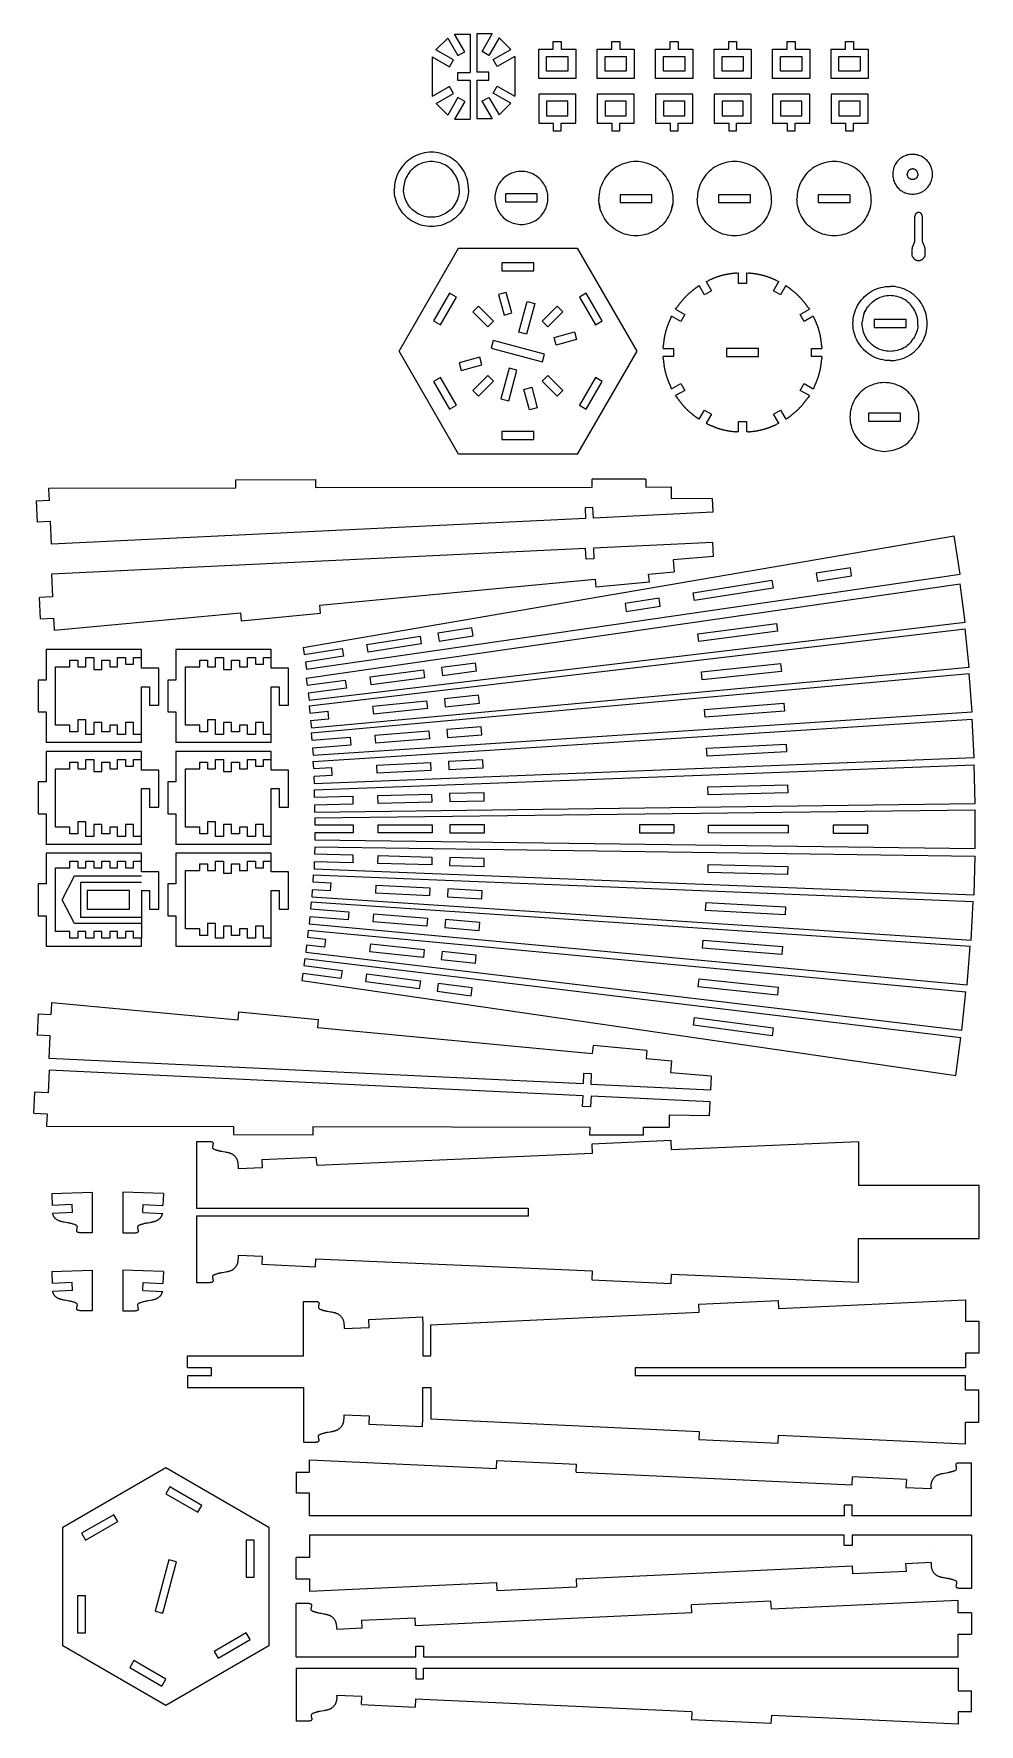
# Model space of a CAD drawing. Extents: x -214 to 214, y -382 to 382.
import ezdxf

# ---------------------------------------------------------------- set-up
doc = ezdxf.new("R2010")
doc.units = 0
doc.header["$MEASUREMENT"] = 0
doc.layers.get('0').update_dxf_attribs({"linetype": 'CONTINUOUS'})

msp = doc.modelspace()

# ---------------------------------------------------------------- linework, layer by layer
for p, q in [((-6.49, 382.29), (-13.49, 382.29)), ((-13.49, 382.29), (-13.49, 364.89)), ((-31.89, 375.05), (-26.6, 380.35)), ((-23.95, 370.47), (-31.89, 375.05)), ((-26.6, 380.35), (-22.01, 372.41)), ((-23.48, 382.15), (-16.47, 382.15)), ((-18.9, 374.21), (-23.48, 382.15)), ((-16.47, 382.15), (-16.47, 364.75)), ((-11.07, 374.35), (-6.49, 382.29)), ((-3.37, 380.49), (-7.95, 372.55)), ((-6.02, 370.61), (1.92, 375.2)), ((1.92, 375.2), (-3.37, 380.49)), ((14.56, 375.29), (21.16, 375.29)), ((14.56, 362.09), (14.56, 375.29)), ((21.16, 378.8), (24.76, 378.8)), ((21.16, 375.29), (21.16, 378.8)), ((24.76, 378.8), (24.76, 375.29)), ((24.76, 375.29), (31.36, 375.29)), ((31.36, 375.29), (31.36, 362.09)), ((41, 375.29), (47.6, 375.29)), ((41, 362.09), (41, 375.29)), ((47.6, 378.8), (51.2, 378.8)), ((47.6, 375.29), (47.6, 378.8)), ((51.2, 378.8), (51.2, 375.29)), ((51.2, 375.29), (57.8, 375.29)), ((57.8, 375.29), (57.8, 362.09)), ((67.45, 375.29), (74.05, 375.29)), ((67.45, 362.09), (67.45, 375.29)), ((74.05, 378.8), (77.65, 378.8)), ((74.05, 375.29), (74.05, 378.8)), ((77.65, 378.8), (77.65, 375.29)), ((77.65, 375.29), (84.25, 375.29)), ((84.25, 375.29), (84.25, 362.09)), ((93.89, 375.29), (100.49, 375.29)), ((93.89, 362.09), (93.89, 375.29)), ((100.49, 378.8), (104.09, 378.8)), ((100.49, 375.29), (100.49, 378.8)), ((104.09, 378.8), (104.09, 375.29)), ((104.09, 375.29), (110.69, 375.29)), ((110.69, 375.29), (110.69, 362.09)), ((120.33, 375.29), (126.93, 375.29)), ((120.33, 362.09), (120.33, 375.29)), ((126.93, 378.8), (130.53, 378.8)), ((126.93, 375.29), (126.93, 378.8)), ((130.53, 378.8), (130.53, 375.29)), ((130.53, 375.29), (137.13, 375.29)), ((137.13, 375.29), (137.13, 362.09)), ((146.78, 375.29), (153.38, 375.29)), ((146.78, 362.09), (146.78, 375.29)), ((153.38, 375.29), (153.38, 378.8)), ((153.38, 378.8), (156.98, 378.8)), ((156.98, 378.8), (156.98, 375.29)), ((156.98, 375.29), (163.58, 375.29)), ((163.58, 375.29), (163.58, 362.09)), ((-33.69, 371.93), (-25.75, 367.35)), ((-33.69, 371.93), (-33.67, 353.87)), ((-25.75, 367.35), (-23.95, 370.47)), ((-22.01, 372.41), (-18.9, 374.21)), ((-7.95, 372.55), (-11.07, 374.35)), ((-4.22, 367.49), (-6.02, 370.61)), ((3.72, 372.08), (-4.22, 367.49)), ((3.72, 372.08), (3.71, 354.02)), ((18.16, 365.36), (18.16, 371.96)), ((18.16, 371.96), (27.76, 371.96)), ((27.76, 371.96), (27.76, 365.36)), ((44.6, 365.36), (44.6, 371.96)), ((44.6, 371.96), (54.2, 371.96)), ((54.2, 371.96), (54.2, 365.36)), ((71.05, 365.36), (71.05, 371.96)), ((71.05, 371.96), (80.65, 371.96)), ((80.65, 371.96), (80.65, 365.36)), ((97.49, 365.36), (97.49, 371.96)), ((97.49, 371.96), (107.09, 371.96)), ((107.09, 371.96), (107.09, 365.36)), ((123.93, 365.36), (123.93, 371.96)), ((123.93, 371.96), (133.53, 371.96)), ((133.53, 371.96), (133.53, 365.36)), ((150.38, 365.36), (150.38, 371.96)), ((150.38, 371.96), (159.98, 371.96)), ((159.98, 371.96), (159.98, 365.36)), ((-22.03, 364.75), (-16.47, 364.75)), ((-22.03, 361.13), (-22.03, 364.75)), ((-16.47, 361.13), (-22.03, 361.13)), ((-16.47, 361.13), (-16.47, 343.66)), ((-7.94, 364.89), (-13.49, 364.89)), ((-13.49, 361.27), (-7.94, 361.27)), ((-13.49, 361.27), (-13.49, 343.8)), ((-7.94, 361.27), (-7.94, 364.89)), ((31.36, 362.09), (14.56, 362.09)), ((27.76, 365.36), (18.16, 365.36)), ((57.8, 362.09), (41, 362.09)), ((54.2, 365.36), (44.6, 365.36)), ((84.25, 362.09), (67.45, 362.09)), ((80.65, 365.36), (71.05, 365.36)), ((110.69, 362.09), (93.89, 362.09)), ((107.09, 365.36), (97.49, 365.36)), ((137.13, 362.09), (120.33, 362.09)), ((133.53, 365.36), (123.93, 365.36)), ((163.58, 362.09), (146.78, 362.09)), ((159.98, 365.36), (150.38, 365.36)), ((-25.73, 358.46), (-33.67, 353.87)), ((-31.87, 350.76), (-23.93, 355.34)), ((-21.99, 353.41), (-26.58, 345.47)), ((-23.93, 355.34), (-25.73, 358.46)), ((-18.87, 351.61), (-21.99, 353.41)), ((-11.09, 351.75), (-7.98, 353.55)), ((-11.09, 351.75), (-6.51, 343.81)), ((-7.98, 353.55), (-3.39, 345.61)), ((-6.03, 355.48), (-4.23, 358.6)), ((1.91, 350.9), (-6.03, 355.48)), ((-4.23, 358.6), (3.71, 354.02)), ((31.36, 355.05), (14.56, 355.05)), ((14.56, 355.05), (14.56, 341.85)), ((18.16, 351.78), (18.16, 345.18)), ((27.76, 351.78), (18.16, 351.78)), ((27.76, 345.18), (27.76, 351.78)), ((31.36, 341.85), (31.36, 355.05)), ((57.8, 355.05), (41, 355.05)), ((41, 355.05), (41, 341.85)), ((44.6, 351.78), (44.6, 345.18)), ((54.2, 351.78), (44.6, 351.78)), ((54.2, 345.18), (54.2, 351.78)), ((57.8, 341.85), (57.8, 355.05)), ((84.25, 355.05), (67.45, 355.05)), ((67.45, 355.05), (67.45, 341.85)), ((71.05, 351.78), (71.05, 345.18)), ((80.65, 351.78), (71.05, 351.78)), ((80.65, 345.18), (80.65, 351.78)), ((84.25, 341.85), (84.25, 355.05)), ((93.89, 355.05), (93.89, 341.85)), ((110.69, 355.05), (93.89, 355.05)), ((107.09, 351.78), (97.49, 351.78)), ((97.49, 351.78), (97.49, 345.18)), ((107.09, 345.18), (107.09, 351.78)), ((110.69, 341.85), (110.69, 355.05)), ((137.13, 355.05), (120.33, 355.05)), ((120.33, 355.05), (120.33, 341.85)), ((123.93, 351.78), (123.93, 345.18)), ((133.53, 351.78), (123.93, 351.78)), ((133.53, 345.18), (133.53, 351.78)), ((137.13, 341.85), (137.13, 355.05)), ((163.58, 355.05), (146.78, 355.05)), ((146.78, 355.05), (146.78, 341.85)), ((159.98, 351.78), (150.38, 351.78)), ((150.38, 351.78), (150.38, 345.18)), ((159.98, 345.18), (159.98, 351.78)), ((163.58, 341.85), (163.58, 355.05)), ((-31.87, 350.76), (-26.58, 345.47)), ((-18.87, 351.61), (-23.46, 343.67)), ((1.91, 350.9), (-3.39, 345.61)), ((18.16, 345.18), (27.76, 345.18)), ((44.6, 345.18), (54.2, 345.18)), ((71.05, 345.18), (80.65, 345.18)), ((97.49, 345.18), (107.09, 345.18)), ((123.93, 345.18), (133.53, 345.18)), ((150.38, 345.18), (159.98, 345.18)), ((-23.46, 343.67), (-16.47, 343.66)), ((-6.51, 343.81), (-13.49, 343.8)), ((14.56, 341.85), (21.16, 341.85)), ((21.16, 341.85), (21.16, 338.35)), ((21.16, 338.35), (24.76, 338.35)), ((24.76, 338.35), (24.76, 341.85)), ((24.76, 341.85), (31.36, 341.85)), ((41, 341.85), (47.6, 341.85)), ((47.6, 341.85), (47.6, 338.35)), ((47.6, 338.35), (51.2, 338.35)), ((51.2, 338.35), (51.2, 341.85)), ((51.2, 341.85), (57.8, 341.85)), ((67.45, 341.85), (74.05, 341.85)), ((74.05, 341.85), (74.05, 338.35)), ((74.05, 338.35), (77.65, 338.35)), ((77.65, 338.35), (77.65, 341.85)), ((77.65, 341.85), (84.25, 341.85)), ((93.89, 341.85), (100.49, 341.85)), ((100.49, 341.85), (100.49, 338.35)), ((100.49, 338.35), (104.09, 338.35)), ((104.09, 338.35), (104.09, 341.85)), ((104.09, 341.85), (110.69, 341.85)), ((120.33, 341.85), (126.93, 341.85)), ((126.93, 341.85), (126.93, 338.35)), ((126.93, 338.35), (130.53, 338.35)), ((130.53, 341.85), (137.13, 341.85)), ((130.53, 338.35), (130.53, 341.85)), ((146.78, 341.85), (153.38, 341.85)), ((153.38, 341.85), (153.38, 338.35)), ((153.38, 338.35), (156.98, 338.35)), ((156.98, 341.85), (163.58, 341.85)), ((156.98, 338.35), (156.98, 341.85)), ((-47.54, 321.8), (-48.13, 320.93)), ((-46.89, 322.63), (-47.54, 321.8)), ((-46.19, 323.42), (-46.89, 322.63)), ((-45.45, 324.17), (-46.19, 323.42)), ((-44.66, 324.87), (-45.45, 324.17)), ((-43.82, 325.51), (-44.66, 324.87)), ((-42.95, 326.11), (-43.82, 325.51)), ((-42.04, 326.64), (-42.95, 326.11)), ((-41.98, 321.63), (-42.57, 321.11)), ((-41.1, 327.12), (-42.04, 326.64)), ((-41.35, 322.11), (-41.98, 321.63)), ((-40.7, 322.56), (-41.35, 322.11)), ((-40.13, 327.54), (-41.1, 327.12)), ((-40.02, 322.96), (-40.7, 322.56)), ((-39.14, 327.89), (-40.13, 327.54)), ((-39.31, 323.32), (-40.02, 322.96)), ((-38.59, 323.63), (-39.31, 323.32)), ((-38.13, 328.19), (-39.14, 327.89)), ((-37.84, 323.9), (-38.59, 323.63)), ((-37.09, 328.42), (-38.13, 328.19)), ((-37.08, 324.12), (-37.84, 323.9)), ((-36.05, 328.59), (-37.09, 328.42)), ((-36.31, 324.29), (-37.08, 324.12)), ((-35.53, 324.42), (-36.31, 324.29)), ((-35, 328.69), (-36.05, 328.59)), ((-34.74, 324.49), (-35.53, 324.42)), ((-33.95, 328.72), (-35, 328.69)), ((-33.95, 324.52), (-34.74, 324.49)), ((-32.89, 328.69), (-33.95, 328.72)), ((-33.16, 324.49), (-33.95, 324.52)), ((-32.37, 324.42), (-33.16, 324.49)), ((-31.84, 328.59), (-32.89, 328.69)), ((-31.59, 324.29), (-32.37, 324.42)), ((-30.8, 328.42), (-31.84, 328.59)), ((-30.81, 324.12), (-31.59, 324.29)), ((-30.05, 323.9), (-30.81, 324.12)), ((-29.77, 328.19), (-30.8, 328.42)), ((-29.31, 323.63), (-30.05, 323.9)), ((-28.75, 327.89), (-29.77, 328.19)), ((-28.58, 323.32), (-29.31, 323.63)), ((-27.76, 327.54), (-28.75, 327.89)), ((-27.87, 322.96), (-28.58, 323.32)), ((-27.19, 322.56), (-27.87, 322.96)), ((-26.79, 327.12), (-27.76, 327.54)), ((-26.54, 322.11), (-27.19, 322.56)), ((-25.85, 326.64), (-26.79, 327.12)), ((-25.91, 321.63), (-26.54, 322.11)), ((-25.32, 321.11), (-25.91, 321.63)), ((-24.94, 326.11), (-25.85, 326.64)), ((-24.07, 325.51), (-24.94, 326.11)), ((-23.24, 324.87), (-24.07, 325.51)), ((-22.45, 324.17), (-23.24, 324.87)), ((-21.7, 323.42), (-22.45, 324.17)), ((-21, 322.63), (-21.7, 323.42)), ((-20.35, 321.8), (-21, 322.63)), ((-19.76, 320.93), (-20.35, 321.8)), ((48.68, 321.31), (47.85, 320.66)), ((49.55, 321.9), (48.68, 321.31)), ((50.46, 322.44), (49.55, 321.9)), ((51.4, 322.92), (50.46, 322.44)), ((52.37, 323.33), (51.4, 322.92)), ((53.36, 323.69), (52.37, 323.33)), ((54.38, 323.98), (53.36, 323.69)), ((55.41, 324.21), (54.38, 323.98)), ((56.45, 324.38), (55.41, 324.21)), ((57.5, 324.48), (56.45, 324.38)), ((58.56, 324.52), (57.5, 324.48)), ((59.61, 324.48), (58.56, 324.52)), ((60.66, 324.38), (59.61, 324.48)), ((61.7, 324.21), (60.66, 324.38)), ((62.74, 323.98), (61.7, 324.21)), ((63.75, 323.69), (62.74, 323.98)), ((64.74, 323.33), (63.75, 323.69)), ((65.71, 322.92), (64.74, 323.33)), ((66.65, 322.44), (65.71, 322.92)), ((67.56, 321.9), (66.65, 322.44)), ((68.43, 321.31), (67.56, 321.9)), ((69.27, 320.66), (68.43, 321.31)), ((93.23, 321.31), (92.4, 320.66)), ((94.1, 321.9), (93.23, 321.31)), ((95.01, 322.44), (94.1, 321.9)), ((95.95, 322.92), (95.01, 322.44)), ((96.92, 323.33), (95.95, 322.92)), ((97.91, 323.69), (96.92, 323.33)), ((98.93, 323.98), (97.91, 323.69)), ((99.96, 324.21), (98.93, 323.98)), ((101, 324.38), (99.96, 324.21)), ((102.05, 324.48), (101, 324.38)), ((103.11, 324.52), (102.05, 324.48)), ((104.16, 324.48), (103.11, 324.52)), ((105.21, 324.38), (104.16, 324.48)), ((106.26, 324.21), (105.21, 324.38)), ((107.29, 323.98), (106.26, 324.21)), ((108.3, 323.69), (107.29, 323.98)), ((109.29, 323.33), (108.3, 323.69)), ((110.26, 322.92), (109.29, 323.33)), ((111.2, 322.44), (110.26, 322.92)), ((112.11, 321.9), (111.2, 322.44)), ((112.98, 321.31), (112.11, 321.9)), ((113.82, 320.66), (112.98, 321.31)), ((138.29, 321.31), (137.46, 320.66)), ((139.16, 321.9), (138.29, 321.31)), ((140.07, 322.44), (139.16, 321.9)), ((141.01, 322.92), (140.07, 322.44)), ((141.98, 323.33), (141.01, 322.92)), ((142.97, 323.69), (141.98, 323.33)), ((143.99, 323.98), (142.97, 323.69)), ((145.02, 324.21), (143.99, 323.98)), ((146.06, 324.38), (145.02, 324.21)), ((147.11, 324.48), (146.06, 324.38)), ((148.17, 324.52), (147.11, 324.48)), ((149.22, 324.48), (148.17, 324.52)), ((150.27, 324.38), (149.22, 324.48)), ((151.32, 324.21), (150.27, 324.38)), ((152.35, 323.98), (151.32, 324.21)), ((153.36, 323.69), (152.35, 323.98)), ((154.35, 323.33), (153.36, 323.69)), ((155.32, 322.92), (154.35, 323.33)), ((156.26, 322.44), (155.32, 322.92)), ((157.17, 321.9), (156.26, 322.44)), ((158.04, 321.31), (157.17, 321.9)), ((158.88, 320.66), (158.04, 321.31)), ((175.12, 321.55), (174.97, 321)), ((175.32, 322.08), (175.12, 321.55)), ((175.54, 322.6), (175.32, 322.08)), ((175.8, 323.11), (175.54, 322.6)), ((176.08, 323.59), (175.8, 323.11)), ((176.4, 324.06), (176.08, 323.59)), ((176.74, 324.5), (176.4, 324.06)), ((177.12, 324.93), (176.74, 324.5)), ((177.52, 325.33), (177.12, 324.93)), ((177.94, 325.7), (177.52, 325.33)), ((178.39, 326.05), (177.94, 325.7)), ((178.86, 326.36), (178.39, 326.05)), ((179.34, 326.65), (178.86, 326.36)), ((179.84, 326.91), (179.34, 326.65)), ((180.36, 327.13), (179.84, 326.91)), ((180.9, 327.32), (180.36, 327.13)), ((181.44, 327.48), (180.9, 327.32)), ((182, 327.6), (181.44, 327.48)), ((182.56, 327.69), (182, 327.6)), ((183.12, 327.75), (182.56, 327.69)), ((183.68, 327.76), (183.12, 327.75)), ((183.31, 321.14), (183.12, 321.1)), ((183.49, 321.16), (183.31, 321.14)), ((183.68, 321.16), (183.49, 321.16)), ((184.24, 327.75), (183.68, 327.76)), ((183.87, 321.16), (183.68, 321.16)), ((184.06, 321.14), (183.87, 321.16)), ((184.24, 321.1), (184.06, 321.14)), ((184.8, 327.69), (184.24, 327.75)), ((185.36, 327.6), (184.8, 327.69)), ((185.92, 327.48), (185.36, 327.6)), ((186.47, 327.32), (185.92, 327.48)), ((187, 327.13), (186.47, 327.32)), ((187.52, 326.91), (187, 327.13)), ((188.02, 326.65), (187.52, 326.91)), ((188.51, 326.36), (188.02, 326.65)), ((188.97, 326.05), (188.51, 326.36)), ((189.42, 325.7), (188.97, 326.05)), ((189.84, 325.33), (189.42, 325.7)), ((190.24, 324.93), (189.84, 325.33)), ((190.62, 324.5), (190.24, 324.93)), ((190.96, 324.06), (190.62, 324.5)), ((191.28, 323.59), (190.96, 324.06)), ((191.57, 323.11), (191.28, 323.59)), ((191.82, 322.6), (191.57, 323.11)), ((192.04, 322.08), (191.82, 322.6)), ((192.24, 321.55), (192.04, 322.08)), ((192.4, 321), (192.24, 321.55)), ((-50.61, 314.02), (-50.71, 312.97)), ((-50.45, 315.06), (-50.61, 314.02)), ((-50.22, 316.09), (-50.45, 315.06)), ((-49.92, 317.11), (-50.22, 316.09)), ((-49.56, 318.1), (-49.92, 317.11)), ((-49.15, 319.07), (-49.56, 318.1)), ((-48.67, 320.02), (-49.15, 319.07)), ((-48.13, 320.93), (-48.67, 320.02)), ((-46.45, 313.5), (-46.52, 312.71)), ((-46.32, 314.28), (-46.45, 313.5)), ((-46.15, 315.05), (-46.32, 314.28)), ((-45.93, 315.81), (-46.15, 315.05)), ((-45.66, 316.56), (-45.93, 315.81)), ((-45.35, 317.29), (-45.66, 316.56)), ((-44.99, 317.99), (-45.35, 317.29)), ((-44.59, 318.67), (-44.99, 317.99)), ((-44.14, 319.33), (-44.59, 318.67)), ((-43.66, 319.95), (-44.14, 319.33)), ((-43.13, 320.55), (-43.66, 319.95)), ((-42.57, 321.11), (-43.13, 320.55)), ((-24.76, 320.55), (-25.32, 321.11)), ((-24.24, 319.95), (-24.76, 320.55)), ((-23.75, 319.33), (-24.24, 319.95)), ((-23.31, 318.67), (-23.75, 319.33)), ((-22.9, 317.99), (-23.31, 318.67)), ((-22.55, 317.29), (-22.9, 317.99)), ((-22.23, 316.56), (-22.55, 317.29)), ((-21.97, 315.81), (-22.23, 316.56)), ((-21.75, 315.05), (-21.97, 315.81)), ((-21.57, 314.28), (-21.75, 315.05)), ((-21.45, 313.5), (-21.57, 314.28)), ((-21.37, 312.71), (-21.45, 313.5)), ((-19.22, 320.02), (-19.76, 320.93)), ((-18.75, 319.07), (-19.22, 320.02)), ((-18.33, 318.1), (-18.75, 319.07)), ((-17.97, 317.11), (-18.33, 318.1)), ((-17.68, 316.09), (-17.97, 317.11)), ((-17.45, 315.06), (-17.68, 316.09)), ((-17.28, 314.02), (-17.45, 315.06)), ((-17.18, 312.97), (-17.28, 314.02)), ((-3.78, 313.84), (-4.12, 313.17)), ((-3.4, 314.49), (-3.78, 313.84)), ((-2.97, 315.11), (-3.4, 314.49)), ((-2.51, 315.71), (-2.97, 315.11)), ((-2.01, 316.27), (-2.51, 315.71)), ((-1.48, 316.8), (-2.01, 316.27)), ((-0.91, 317.3), (-1.48, 316.8)), ((-0.32, 317.77), (-0.91, 317.3)), ((0.3, 318.19), (-0.32, 317.77)), ((0.95, 318.57), (0.3, 318.19)), ((1.62, 318.91), (0.95, 318.57)), ((2.32, 319.21), (1.62, 318.91)), ((3.03, 319.47), (2.32, 319.21)), ((3.75, 319.68), (3.03, 319.47)), ((4.49, 319.84), (3.75, 319.68)), ((5.23, 319.96), (4.49, 319.84)), ((5.98, 320.03), (5.23, 319.96)), ((6.74, 320.06), (5.98, 320.03)), ((7.49, 320.03), (6.74, 320.06)), ((8.24, 319.96), (7.49, 320.03)), ((8.98, 319.84), (8.24, 319.96)), ((9.72, 319.68), (8.98, 319.84)), ((10.45, 319.47), (9.72, 319.68)), ((11.16, 319.21), (10.45, 319.47)), ((11.85, 318.91), (11.16, 319.21)), ((12.52, 318.57), (11.85, 318.91)), ((13.17, 318.19), (12.52, 318.57)), ((13.79, 317.77), (13.17, 318.19)), ((14.39, 317.3), (13.79, 317.77)), ((14.95, 316.8), (14.39, 317.3)), ((15.48, 316.27), (14.95, 316.8)), ((15.98, 315.71), (15.48, 316.27)), ((16.45, 315.11), (15.98, 315.71)), ((16.87, 314.49), (16.45, 315.11)), ((17.25, 313.84), (16.87, 314.49)), ((17.59, 313.17), (17.25, 313.84)), ((42.94, 313.9), (42.58, 312.9)), ((43.36, 314.87), (42.94, 313.9)), ((43.83, 315.81), (43.36, 314.87)), ((44.37, 316.72), (43.83, 315.81)), ((44.96, 317.59), (44.37, 316.72)), ((45.61, 318.43), (44.96, 317.59)), ((46.31, 319.22), (45.61, 318.43)), ((47.06, 319.96), (46.31, 319.22)), ((47.85, 320.66), (47.06, 319.96)), ((70.06, 319.96), (69.27, 320.66)), ((70.8, 319.22), (70.06, 319.96)), ((71.5, 318.43), (70.8, 319.22)), ((72.15, 317.59), (71.5, 318.43)), ((72.74, 316.72), (72.15, 317.59)), ((73.28, 315.81), (72.74, 316.72)), ((73.76, 314.87), (73.28, 315.81)), ((74.17, 313.9), (73.76, 314.87)), ((74.53, 312.9), (74.17, 313.9)), ((87.49, 313.9), (87.13, 312.9)), ((87.91, 314.87), (87.49, 313.9)), ((88.38, 315.81), (87.91, 314.87)), ((88.92, 316.72), (88.38, 315.81)), ((89.51, 317.59), (88.92, 316.72)), ((90.16, 318.43), (89.51, 317.59)), ((90.86, 319.22), (90.16, 318.43)), ((91.61, 319.96), (90.86, 319.22)), ((92.4, 320.66), (91.61, 319.96)), ((114.61, 319.96), (113.82, 320.66)), ((115.35, 319.22), (114.61, 319.96)), ((116.05, 318.43), (115.35, 319.22)), ((116.7, 317.59), (116.05, 318.43)), ((117.29, 316.72), (116.7, 317.59)), ((117.83, 315.81), (117.29, 316.72)), ((118.31, 314.87), (117.83, 315.81)), ((118.72, 313.9), (118.31, 314.87)), ((119.08, 312.9), (118.72, 313.9)), ((132.55, 313.9), (132.19, 312.9)), ((132.97, 314.87), (132.55, 313.9)), ((133.45, 315.81), (132.97, 314.87)), ((133.98, 316.72), (133.45, 315.81)), ((134.58, 317.59), (133.98, 316.72)), ((135.22, 318.43), (134.58, 317.59)), ((135.92, 319.22), (135.22, 318.43)), ((136.67, 319.96), (135.92, 319.22)), ((137.46, 320.66), (136.67, 319.96)), ((159.67, 319.96), (158.88, 320.66)), ((160.41, 319.22), (159.67, 319.96)), ((161.11, 318.43), (160.41, 319.22)), ((161.76, 317.59), (161.11, 318.43)), ((162.35, 316.72), (161.76, 317.59)), ((162.89, 315.81), (162.35, 316.72)), ((163.37, 314.87), (162.89, 315.81)), ((163.79, 313.9), (163.37, 314.87)), ((164.14, 312.9), (163.79, 313.9)), ((174.7, 319.32), (174.68, 318.77)), ((174.68, 318.77), (174.7, 318.2)), ((174.75, 319.89), (174.7, 319.32)), ((174.7, 318.2), (174.75, 317.65)), ((174.84, 320.45), (174.75, 319.89)), ((174.75, 317.65), (174.84, 317.09)), ((174.97, 321), (174.84, 320.45)), ((174.84, 317.09), (174.97, 316.54)), ((174.97, 316.54), (175.12, 315.99)), ((175.12, 315.99), (175.32, 315.45)), ((175.32, 315.45), (175.54, 314.93)), ((175.54, 314.93), (175.8, 314.41)), ((175.8, 314.41), (176.09, 313.91)), ((176.09, 313.91), (176.42, 313.43)), ((181.29, 318.95), (181.28, 318.77)), ((181.29, 318.58), (181.28, 318.77)), ((181.31, 319.14), (181.29, 318.95)), ((181.31, 318.39), (181.29, 318.58)), ((181.35, 319.32), (181.31, 319.14)), ((181.35, 318.21), (181.31, 318.39)), ((181.4, 319.51), (181.35, 319.32)), ((181.4, 318.02), (181.35, 318.21)), ((181.46, 319.68), (181.4, 319.51)), ((181.46, 317.85), (181.4, 318.02)), ((181.54, 319.85), (181.46, 319.68)), ((181.54, 317.68), (181.46, 317.85)), ((181.63, 320.02), (181.54, 319.85)), ((181.63, 317.51), (181.54, 317.68)), ((181.74, 320.18), (181.63, 320.02)), ((181.74, 317.35), (181.63, 317.51)), ((181.86, 320.32), (181.74, 320.18)), ((181.86, 317.21), (181.74, 317.35)), ((181.98, 320.46), (181.86, 320.32)), ((181.98, 317.07), (181.86, 317.21)), ((182.12, 320.59), (181.98, 320.46)), ((182.12, 316.94), (181.98, 317.07)), ((182.27, 320.71), (182.12, 320.59)), ((182.27, 316.82), (182.12, 316.94)), ((182.43, 320.81), (182.27, 320.71)), ((182.43, 316.72), (182.27, 316.82)), ((182.59, 320.9), (182.43, 320.81)), ((182.59, 316.63), (182.43, 316.72)), ((182.76, 320.98), (182.59, 320.9)), ((182.76, 316.55), (182.59, 316.63)), ((182.94, 321.05), (182.76, 320.98)), ((182.94, 316.48), (182.76, 316.55)), ((183.12, 321.1), (182.94, 321.05)), ((183.12, 316.43), (182.94, 316.48)), ((183.31, 316.39), (183.12, 316.43)), ((183.49, 316.37), (183.31, 316.39)), ((183.68, 316.36), (183.49, 316.37)), ((183.87, 316.37), (183.68, 316.36)), ((184.06, 316.39), (183.87, 316.37)), ((184.24, 316.43), (184.06, 316.39)), ((184.42, 321.05), (184.24, 321.1)), ((184.42, 316.48), (184.24, 316.43)), ((184.6, 320.98), (184.42, 321.05)), ((184.6, 316.55), (184.42, 316.48)), ((184.77, 320.9), (184.6, 320.98)), ((184.77, 316.63), (184.6, 316.55)), ((184.94, 320.81), (184.77, 320.9)), ((184.93, 316.72), (184.77, 316.63)), ((185.09, 316.82), (184.93, 316.72)), ((185.09, 320.71), (184.94, 320.81)), ((185.24, 320.59), (185.09, 320.71)), ((185.24, 316.94), (185.09, 316.82)), ((185.38, 320.46), (185.24, 320.59)), ((185.38, 317.07), (185.24, 316.94)), ((185.51, 320.32), (185.38, 320.46)), ((185.51, 317.21), (185.38, 317.07)), ((185.62, 320.18), (185.51, 320.32)), ((185.62, 317.35), (185.51, 317.21)), ((185.73, 320.02), (185.62, 320.18)), ((185.73, 317.51), (185.62, 317.35)), ((185.82, 319.85), (185.73, 320.02)), ((185.82, 317.68), (185.73, 317.51)), ((185.9, 319.68), (185.82, 319.85)), ((185.9, 317.85), (185.82, 317.68)), ((185.96, 319.51), (185.9, 319.68)), ((185.96, 318.02), (185.9, 317.85)), ((186.01, 319.32), (185.96, 319.51)), ((186.01, 318.21), (185.96, 318.02)), ((186.05, 319.14), (186.01, 319.32)), ((186.05, 318.39), (186.01, 318.21)), ((186.07, 318.95), (186.05, 319.14)), ((186.07, 318.58), (186.05, 318.39)), ((186.08, 318.76), (186.07, 318.95)), ((186.08, 318.76), (186.07, 318.58)), ((190.94, 313.43), (191.27, 313.91)), ((191.27, 313.91), (191.56, 314.41)), ((191.56, 314.41), (191.82, 314.93)), ((191.82, 314.93), (192.04, 315.45)), ((192.04, 315.45), (192.24, 315.99)), ((192.24, 315.99), (192.4, 316.54)), ((192.52, 320.45), (192.4, 321)), ((192.4, 316.54), (192.52, 317.09)), ((192.61, 319.89), (192.52, 320.45)), ((192.52, 317.09), (192.61, 317.65)), ((192.66, 319.32), (192.61, 319.89)), ((192.61, 317.65), (192.66, 318.2)), ((192.68, 318.77), (192.66, 319.32)), ((192.66, 318.2), (192.68, 318.77)), ((-50.71, 312.97), (-50.75, 311.92)), ((-50.71, 310.87), (-50.75, 311.92)), ((-50.61, 309.82), (-50.71, 310.87)), ((-50.45, 308.78), (-50.61, 309.82)), ((-50.22, 307.75), (-50.45, 308.78)), ((-49.92, 306.73), (-50.22, 307.75)), ((-49.56, 305.74), (-49.92, 306.73)), ((-46.52, 312.71), (-46.55, 311.92)), ((-46.52, 311.13), (-46.55, 311.92)), ((-46.45, 310.34), (-46.52, 311.13)), ((-46.32, 309.56), (-46.45, 310.34)), ((-46.15, 308.79), (-46.32, 309.56)), ((-45.93, 308.03), (-46.15, 308.79)), ((-45.66, 307.28), (-45.93, 308.03)), ((-45.35, 306.55), (-45.66, 307.28)), ((-44.99, 305.85), (-45.35, 306.55)), ((-44.59, 305.17), (-44.99, 305.85)), ((-22.9, 305.85), (-23.31, 305.17)), ((-22.55, 306.55), (-22.9, 305.85)), ((-22.23, 307.28), (-22.55, 306.55)), ((-21.97, 308.03), (-22.23, 307.28)), ((-21.75, 308.79), (-21.97, 308.03)), ((-21.57, 309.56), (-21.75, 308.79)), ((-21.45, 310.34), (-21.57, 309.56)), ((-21.37, 311.13), (-21.45, 310.34)), ((-21.35, 311.92), (-21.37, 312.71)), ((-21.35, 311.92), (-21.37, 311.13)), ((-17.97, 306.73), (-18.33, 305.74)), ((-17.68, 307.75), (-17.97, 306.73)), ((-17.45, 308.78), (-17.68, 307.75)), ((-17.28, 309.82), (-17.45, 308.78)), ((-17.18, 310.87), (-17.28, 309.82)), ((-17.15, 311.92), (-17.18, 312.97)), ((-17.15, 311.92), (-17.18, 310.87)), ((-5.24, 308.81), (-5.26, 308.06)), ((-5.26, 308.06), (-5.24, 307.29)), ((-5.17, 309.56), (-5.24, 308.81)), ((-5.24, 307.29), (-5.17, 306.56)), ((-5.24, 307.29), (-5.24, 307.28)), ((-5.05, 310.3), (-5.17, 309.56)), ((-5.17, 306.56), (-5.05, 305.82)), ((-4.88, 311.04), (-5.05, 310.3)), ((-4.67, 311.76), (-4.88, 311.04)), ((-4.42, 312.47), (-4.67, 311.76)), ((-4.12, 313.17), (-4.42, 312.47)), ((-0.46, 309.86), (-0.46, 306.26)), ((13.94, 309.86), (-0.46, 309.86)), ((-0.46, 306.26), (13.94, 306.26)), ((13.94, 306.26), (13.94, 309.86)), ((17.89, 312.47), (17.59, 313.17)), ((18.15, 311.76), (17.89, 312.47)), ((18.36, 311.04), (18.15, 311.76)), ((18.52, 310.3), (18.36, 311.04)), ((18.64, 309.56), (18.52, 310.3)), ((18.52, 305.82), (18.64, 306.56)), ((18.71, 308.81), (18.64, 309.56)), ((18.64, 306.56), (18.71, 307.3)), ((18.74, 308.06), (18.71, 308.81)), ((18.71, 307.3), (18.74, 308.06)), ((18.71, 307.28), (18.71, 307.3)), ((41.79, 308.77), (41.76, 307.72)), ((41.79, 306.66), (41.76, 307.72)), ((41.89, 309.82), (41.79, 308.77)), ((41.79, 306.66), (41.79, 306.66)), ((41.89, 305.62), (41.79, 306.66)), ((42.06, 310.86), (41.89, 309.82)), ((42.29, 311.89), (42.06, 310.86)), ((42.58, 312.9), (42.29, 311.89)), ((51.36, 309.52), (51.36, 305.92)), ((65.76, 309.52), (51.36, 309.52)), ((51.36, 305.92), (65.76, 305.92)), ((65.76, 305.92), (65.76, 309.52)), ((74.82, 311.89), (74.53, 312.9)), ((75.06, 310.86), (74.82, 311.89)), ((75.22, 309.82), (75.06, 310.86)), ((75.32, 308.77), (75.22, 309.82)), ((75.32, 306.66), (75.22, 305.62)), ((75.36, 307.72), (75.32, 308.77)), ((75.32, 306.66), (75.36, 307.72)), ((75.32, 306.66), (75.32, 306.66)), ((86.34, 308.77), (86.31, 307.72)), ((86.34, 306.66), (86.31, 307.72)), ((86.44, 309.82), (86.34, 308.77)), ((86.34, 306.66), (86.34, 306.66)), ((86.44, 305.62), (86.34, 306.66)), ((86.61, 310.86), (86.44, 309.82)), ((86.84, 311.89), (86.61, 310.86)), ((87.13, 312.9), (86.84, 311.89)), ((95.91, 309.52), (95.91, 305.92)), ((110.31, 309.52), (95.91, 309.52)), ((95.91, 305.92), (110.31, 305.92)), ((110.31, 305.92), (110.31, 309.52)), ((119.38, 311.89), (119.08, 312.9)), ((119.61, 310.86), (119.38, 311.89)), ((119.77, 309.82), (119.61, 310.86)), ((119.87, 308.77), (119.77, 309.82)), ((119.87, 306.66), (119.77, 305.62)), ((119.91, 307.72), (119.87, 308.77)), ((119.87, 306.66), (119.91, 307.72)), ((119.87, 306.66), (119.87, 306.66)), ((131.4, 308.77), (131.37, 307.72)), ((131.4, 306.66), (131.37, 307.72)), ((131.5, 309.82), (131.4, 308.77)), ((131.4, 306.66), (131.4, 306.66)), ((131.5, 305.62), (131.4, 306.66)), ((131.67, 310.86), (131.5, 309.82)), ((131.9, 311.89), (131.67, 310.86)), ((132.19, 312.9), (131.9, 311.89)), ((140.97, 309.52), (140.97, 305.92)), ((155.37, 309.52), (140.97, 309.52)), ((140.97, 305.92), (155.37, 305.92)), ((155.37, 305.92), (155.37, 309.52)), ((164.44, 311.89), (164.14, 312.9)), ((164.67, 310.86), (164.44, 311.89)), ((164.83, 309.82), (164.67, 310.86)), ((164.93, 308.77), (164.83, 309.82)), ((164.93, 306.66), (164.83, 305.62)), ((164.97, 307.72), (164.93, 308.77)), ((164.93, 306.66), (164.97, 307.72)), ((164.93, 306.66), (164.93, 306.66)), ((176.42, 313.43), (176.77, 312.97)), ((176.77, 312.97), (177.14, 312.55)), ((177.14, 312.55), (177.53, 312.15)), ((177.53, 312.15), (177.93, 311.79)), ((177.93, 311.79), (178.35, 311.48)), ((178.35, 311.48), (178.77, 311.2)), ((178.77, 311.2), (179.06, 311.04)), ((179.06, 311.04), (179.34, 310.88)), ((179.34, 310.88), (179.84, 310.63)), ((179.84, 310.63), (180.36, 310.4)), ((180.36, 310.4), (180.9, 310.21)), ((180.9, 310.21), (181.44, 310.05)), ((181.44, 310.05), (182, 309.93)), ((182, 309.93), (182.56, 309.84)), ((182.56, 309.84), (183.12, 309.78)), ((183.12, 309.78), (183.68, 309.76)), ((183.68, 309.76), (184.24, 309.78)), ((184.24, 309.78), (184.8, 309.84)), ((184.8, 309.84), (185.36, 309.93)), ((185.36, 309.93), (185.92, 310.05)), ((185.92, 310.05), (186.46, 310.21)), ((186.46, 310.21), (187, 310.4)), ((187, 310.4), (187.52, 310.63)), ((187.52, 310.63), (188.02, 310.88)), ((188.02, 310.88), (188.3, 311.04)), ((188.3, 311.04), (188.59, 311.2)), ((188.59, 311.2), (189.01, 311.48)), ((189.01, 311.48), (189.43, 311.79)), ((189.43, 311.79), (189.83, 312.15)), ((189.83, 312.15), (190.22, 312.55)), ((190.22, 312.55), (190.6, 312.97)), ((190.6, 312.97), (190.94, 313.43)), ((-49.15, 304.77), (-49.56, 305.74)), ((-48.67, 303.82), (-49.15, 304.77)), ((-48.13, 302.92), (-48.67, 303.82)), ((-47.54, 302.04), (-48.13, 302.92)), ((-46.89, 301.21), (-47.54, 302.04)), ((-46.19, 300.42), (-46.89, 301.21)), ((-45.45, 299.67), (-46.19, 300.42)), ((-44.66, 298.97), (-45.45, 299.67)), ((-43.82, 298.33), (-44.66, 298.97)), ((-44.14, 304.51), (-44.59, 305.17)), ((-43.66, 303.89), (-44.14, 304.51)), ((-42.95, 297.73), (-43.82, 298.33)), ((-43.13, 303.29), (-43.66, 303.89)), ((-42.57, 302.73), (-43.13, 303.29)), ((-41.98, 302.21), (-42.57, 302.73)), ((-41.35, 301.73), (-41.98, 302.21)), ((-40.7, 301.28), (-41.35, 301.73)), ((-40.02, 300.88), (-40.7, 301.28)), ((-39.31, 300.52), (-40.02, 300.88)), ((-38.59, 300.21), (-39.31, 300.52)), ((-37.84, 299.94), (-38.59, 300.21)), ((-37.08, 299.72), (-37.84, 299.94)), ((-36.31, 299.55), (-37.08, 299.72)), ((-35.53, 299.42), (-36.31, 299.55)), ((-34.74, 299.35), (-35.53, 299.42)), ((-33.95, 299.32), (-34.74, 299.35)), ((-33.16, 299.35), (-33.95, 299.32)), ((-32.37, 299.42), (-33.16, 299.35)), ((-31.59, 299.55), (-32.37, 299.42)), ((-30.81, 299.72), (-31.59, 299.55)), ((-30.05, 299.94), (-30.81, 299.72)), ((-29.31, 300.21), (-30.05, 299.94)), ((-28.58, 300.52), (-29.31, 300.21)), ((-27.87, 300.88), (-28.58, 300.52)), ((-27.19, 301.28), (-27.87, 300.88)), ((-26.54, 301.73), (-27.19, 301.28)), ((-25.91, 302.21), (-26.54, 301.73)), ((-25.32, 302.73), (-25.91, 302.21)), ((-24.76, 303.29), (-25.32, 302.73)), ((-24.07, 298.33), (-24.94, 297.73)), ((-24.24, 303.89), (-24.76, 303.29)), ((-23.75, 304.51), (-24.24, 303.89)), ((-23.24, 298.97), (-24.07, 298.33)), ((-23.31, 305.17), (-23.75, 304.51)), ((-22.45, 299.67), (-23.24, 298.97)), ((-21.7, 300.42), (-22.45, 299.67)), ((-21, 301.21), (-21.7, 300.42)), ((-20.35, 302.04), (-21, 301.21)), ((-19.76, 302.92), (-20.35, 302.04)), ((-19.22, 303.82), (-19.76, 302.92)), ((-18.75, 304.77), (-19.22, 303.82)), ((-18.33, 305.74), (-18.75, 304.77)), ((-5.05, 305.82), (-4.88, 305.08)), ((-4.88, 305.08), (-4.67, 304.36)), ((-4.67, 304.36), (-4.42, 303.65)), ((-4.42, 303.65), (-4.12, 302.95)), ((-4.12, 302.95), (-3.78, 302.27)), ((-3.78, 302.27), (-3.39, 301.62)), ((-3.39, 301.62), (-2.97, 300.98)), ((-2.97, 300.98), (-2.51, 300.37)), ((-2.51, 300.37), (-2.01, 299.8)), ((-2.01, 299.8), (-1.48, 299.26)), ((-1.48, 299.26), (-0.91, 298.77)), ((-0.91, 298.77), (-0.32, 298.32)), ((-0.32, 298.32), (0.29, 297.92)), ((13.18, 297.92), (13.8, 298.32)), ((13.8, 298.32), (14.39, 298.77)), ((14.39, 298.77), (14.95, 299.26)), ((14.95, 299.26), (15.48, 299.8)), ((15.48, 299.8), (15.98, 300.37)), ((15.98, 300.37), (16.44, 300.98)), ((16.44, 300.98), (16.87, 301.62)), ((16.87, 301.62), (17.25, 302.27)), ((17.25, 302.27), (17.59, 302.95)), ((17.59, 302.95), (17.89, 303.65)), ((17.89, 303.65), (18.15, 304.36)), ((18.15, 304.36), (18.36, 305.08)), ((18.36, 305.08), (18.52, 305.82)), ((41.89, 305.61), (41.89, 305.62)), ((42.06, 304.57), (41.89, 305.61)), ((41.89, 305.61), (42.06, 304.58)), ((42.06, 304.58), (42.29, 303.55)), ((42.29, 303.54), (42.06, 304.57)), ((42.58, 302.53), (42.29, 303.54)), ((42.94, 301.53), (42.58, 302.53)), ((43.36, 300.56), (42.94, 301.53)), ((43.83, 299.62), (43.36, 300.56)), ((44.37, 298.71), (43.83, 299.62)), ((44.96, 297.84), (44.37, 298.71)), ((72.74, 298.71), (72.15, 297.84)), ((73.28, 299.62), (72.74, 298.71)), ((73.76, 300.56), (73.28, 299.62)), ((74.17, 301.53), (73.76, 300.56)), ((74.53, 302.53), (74.17, 301.53)), ((74.82, 303.54), (74.53, 302.53)), ((75.06, 304.57), (74.82, 303.54)), ((74.82, 303.55), (75.06, 304.58)), ((75.22, 305.61), (75.06, 304.57)), ((75.06, 304.58), (75.22, 305.61)), ((75.22, 305.62), (75.22, 305.61)), ((86.44, 305.61), (86.44, 305.62)), ((86.61, 304.57), (86.44, 305.61)), ((86.84, 303.54), (86.61, 304.57)), ((87.13, 302.53), (86.84, 303.54)), ((87.49, 301.53), (87.13, 302.53)), ((87.91, 300.56), (87.49, 301.53)), ((88.38, 299.62), (87.91, 300.56)), ((88.92, 298.71), (88.38, 299.62)), ((89.51, 297.84), (88.92, 298.71)), ((117.29, 298.71), (116.7, 297.84)), ((117.83, 299.62), (117.29, 298.71)), ((118.31, 300.56), (117.83, 299.62)), ((118.72, 301.53), (118.31, 300.56)), ((119.08, 302.53), (118.72, 301.53)), ((119.38, 303.54), (119.08, 302.53)), ((119.61, 304.57), (119.38, 303.54)), ((119.77, 305.61), (119.61, 304.57)), ((119.77, 305.62), (119.77, 305.61)), ((131.5, 305.61), (131.5, 305.62)), ((131.67, 304.57), (131.5, 305.61)), ((131.9, 303.54), (131.67, 304.57)), ((132.19, 302.53), (131.9, 303.54)), ((132.55, 301.53), (132.19, 302.53)), ((132.97, 300.56), (132.55, 301.53)), ((133.45, 299.62), (132.97, 300.56)), ((133.98, 298.71), (133.45, 299.62)), ((134.58, 297.84), (133.98, 298.71)), ((162.35, 298.71), (161.76, 297.84)), ((162.89, 299.62), (162.35, 298.71)), ((163.37, 300.56), (162.89, 299.62)), ((163.79, 301.53), (163.37, 300.56)), ((164.14, 302.53), (163.79, 301.53)), ((164.44, 303.54), (164.14, 302.53)), ((164.67, 304.57), (164.44, 303.54)), ((164.83, 305.61), (164.67, 304.57)), ((164.83, 305.62), (164.83, 305.61)), ((184.63, 299.72), (184.58, 299.53)), ((184.58, 299.53), (184.58, 288.29)), ((184.69, 299.91), (184.63, 299.72)), ((184.75, 300.1), (184.69, 299.91)), ((184.81, 300.29), (184.75, 300.1)), ((184.88, 300.46), (184.81, 300.29)), ((184.96, 300.63), (184.88, 300.46)), ((185.05, 300.79), (184.96, 300.63)), ((185.16, 300.93), (185.05, 300.79)), ((185.27, 301.06), (185.16, 300.93)), ((185.4, 301.17), (185.27, 301.06)), ((185.55, 301.27), (185.4, 301.17)), ((185.72, 301.35), (185.55, 301.27)), ((185.9, 301.4), (185.72, 301.35)), ((186.09, 301.44), (185.9, 301.4)), ((186.28, 301.46), (186.09, 301.44)), ((186.48, 301.46), (186.28, 301.46)), ((186.67, 301.44), (186.48, 301.46)), ((186.86, 301.4), (186.67, 301.44)), ((187.04, 301.35), (186.86, 301.4)), ((187.21, 301.27), (187.04, 301.35)), ((187.35, 301.17), (187.21, 301.27)), ((187.49, 301.06), (187.35, 301.17)), ((187.6, 300.93), (187.49, 301.06)), ((187.7, 300.79), (187.6, 300.93)), ((187.79, 300.63), (187.7, 300.79)), ((187.87, 300.46), (187.79, 300.63)), ((187.95, 300.29), (187.87, 300.46)), ((188.01, 300.1), (187.95, 300.29)), ((188.07, 299.91), (188.01, 300.1)), ((188.13, 299.72), (188.07, 299.91)), ((188.18, 299.53), (188.13, 299.72)), ((188.18, 288.29), (188.18, 299.53)), ((-42.04, 297.2), (-42.95, 297.73)), ((-41.1, 296.72), (-42.04, 297.2)), ((-40.13, 296.3), (-41.1, 296.72)), ((-39.14, 295.95), (-40.13, 296.3)), ((-38.13, 295.65), (-39.14, 295.95)), ((-37.09, 295.42), (-38.13, 295.65)), ((-36.05, 295.25), (-37.09, 295.42)), ((-35, 295.15), (-36.05, 295.25)), ((-33.95, 295.12), (-35, 295.15)), ((-32.89, 295.15), (-33.95, 295.12)), ((-31.84, 295.25), (-32.89, 295.15)), ((-30.8, 295.42), (-31.84, 295.25)), ((-29.77, 295.65), (-30.8, 295.42)), ((-28.75, 295.95), (-29.77, 295.65)), ((-27.76, 296.3), (-28.75, 295.95)), ((-26.79, 296.72), (-27.76, 296.3)), ((-25.85, 297.2), (-26.79, 296.72)), ((-24.94, 297.73), (-25.85, 297.2)), ((0.29, 297.92), (0.64, 297.72)), ((0.64, 297.72), (0.95, 297.54)), ((0.95, 297.54), (1.63, 297.2)), ((1.63, 297.2), (2.32, 296.9)), ((2.32, 296.9), (3.03, 296.65)), ((3.03, 296.65), (3.75, 296.44)), ((3.75, 296.44), (4.49, 296.27)), ((4.49, 296.27), (5.24, 296.15)), ((5.24, 296.15), (5.99, 296.08)), ((5.99, 296.08), (6.74, 296.06)), ((6.74, 296.06), (7.49, 296.08)), ((7.49, 296.08), (8.24, 296.15)), ((8.24, 296.15), (8.98, 296.27)), ((8.98, 296.27), (9.72, 296.44)), ((9.72, 296.44), (10.44, 296.65)), ((10.44, 296.65), (11.15, 296.9)), ((11.15, 296.9), (11.85, 297.2)), ((11.85, 297.2), (12.52, 297.54)), ((12.52, 297.54), (12.83, 297.72)), ((12.83, 297.72), (13.18, 297.92)), ((45.61, 297), (44.96, 297.84)), ((46.31, 296.21), (45.61, 297)), ((47.06, 295.47), (46.31, 296.21)), ((47.85, 294.77), (47.06, 295.47)), ((48.68, 294.12), (47.85, 294.77)), ((49.55, 293.53), (48.68, 294.12)), ((50.46, 292.99), (49.55, 293.53)), ((51.4, 292.52), (50.46, 292.99)), ((52.37, 292.1), (51.4, 292.52)), ((53.36, 291.74), (52.37, 292.1)), ((54.38, 291.45), (53.36, 291.74)), ((55.41, 291.22), (54.38, 291.45)), ((56.45, 291.05), (55.41, 291.22)), ((57.5, 290.95), (56.45, 291.05)), ((58.56, 290.92), (57.5, 290.95)), ((59.61, 290.95), (58.56, 290.92)), ((60.66, 291.05), (59.61, 290.95)), ((61.7, 291.22), (60.66, 291.05)), ((62.74, 291.45), (61.7, 291.22)), ((63.75, 291.74), (62.74, 291.45)), ((64.74, 292.1), (63.75, 291.74)), ((65.71, 292.52), (64.74, 292.1)), ((66.65, 292.99), (65.71, 292.52)), ((67.56, 293.53), (66.65, 292.99)), ((68.43, 294.12), (67.56, 293.53)), ((69.27, 294.77), (68.43, 294.12)), ((70.06, 295.47), (69.27, 294.77)), ((70.8, 296.21), (70.06, 295.47)), ((71.5, 297), (70.8, 296.21)), ((72.15, 297.84), (71.5, 297)), ((90.16, 297), (89.51, 297.84)), ((90.86, 296.21), (90.16, 297)), ((91.61, 295.47), (90.86, 296.21)), ((92.4, 294.77), (91.61, 295.47)), ((93.23, 294.12), (92.4, 294.77)), ((94.1, 293.53), (93.23, 294.12)), ((95.01, 292.99), (94.1, 293.53)), ((95.95, 292.52), (95.01, 292.99)), ((96.92, 292.1), (95.95, 292.52)), ((97.91, 291.74), (96.92, 292.1)), ((98.93, 291.45), (97.91, 291.74)), ((99.96, 291.22), (98.93, 291.45)), ((101, 291.05), (99.96, 291.22)), ((102.05, 290.95), (101, 291.05)), ((103.11, 290.92), (102.05, 290.95)), ((104.16, 290.95), (103.11, 290.92)), ((105.21, 291.05), (104.16, 290.95)), ((106.26, 291.22), (105.21, 291.05)), ((107.29, 291.45), (106.26, 291.22)), ((108.3, 291.74), (107.29, 291.45)), ((109.29, 292.1), (108.3, 291.74)), ((110.26, 292.52), (109.29, 292.1)), ((111.2, 292.99), (110.26, 292.52)), ((112.11, 293.53), (111.2, 292.99)), ((112.98, 294.12), (112.11, 293.53)), ((113.82, 294.77), (112.98, 294.12)), ((114.61, 295.47), (113.82, 294.77)), ((115.35, 296.21), (114.61, 295.47)), ((116.05, 297), (115.35, 296.21)), ((116.7, 297.84), (116.05, 297)), ((135.22, 297), (134.58, 297.84)), ((135.92, 296.21), (135.22, 297)), ((136.67, 295.47), (135.92, 296.21)), ((137.46, 294.77), (136.67, 295.47)), ((138.29, 294.12), (137.46, 294.77)), ((139.16, 293.53), (138.29, 294.12)), ((140.07, 292.99), (139.16, 293.53)), ((141.01, 292.52), (140.07, 292.99)), ((141.98, 292.1), (141.01, 292.52)), ((142.97, 291.74), (141.98, 292.1)), ((143.99, 291.45), (142.97, 291.74)), ((145.02, 291.22), (143.99, 291.45)), ((146.06, 291.05), (145.02, 291.22)), ((147.11, 290.95), (146.06, 291.05)), ((148.17, 290.92), (147.11, 290.95)), ((149.22, 290.95), (148.17, 290.92)), ((150.27, 291.05), (149.22, 290.95)), ((151.32, 291.22), (150.27, 291.05)), ((152.35, 291.45), (151.32, 291.22)), ((153.36, 291.74), (152.35, 291.45)), ((154.35, 292.1), (153.36, 291.74)), ((155.32, 292.52), (154.35, 292.1)), ((156.26, 292.99), (155.32, 292.52)), ((157.17, 293.53), (156.26, 292.99)), ((158.04, 294.12), (157.17, 293.53)), ((158.88, 294.77), (158.04, 294.12)), ((159.67, 295.47), (158.88, 294.77)), ((160.41, 296.21), (159.67, 295.47)), ((161.11, 297), (160.41, 296.21)), ((161.76, 297.84), (161.11, 297)), ((-48.62, 238.75), (-21.74, 285.32)), ((-21.74, 285.32), (32.03, 285.32)), ((32.03, 285.32), (58.92, 238.75)), ((183.4, 284.87), (183.38, 284.68)), ((183.38, 284.68), (183.38, 281.88)), ((183.43, 285.05), (183.4, 284.87)), ((183.45, 285.23), (183.43, 285.05)), ((183.48, 285.41), (183.45, 285.23)), ((183.52, 285.59), (183.48, 285.41)), ((183.56, 285.76), (183.52, 285.59)), ((183.61, 285.94), (183.56, 285.76)), ((183.66, 286.11), (183.61, 285.94)), ((183.73, 286.28), (183.66, 286.11)), ((183.8, 286.44), (183.73, 286.28)), ((183.87, 286.61), (183.8, 286.44)), ((183.94, 286.78), (183.87, 286.61)), ((184.02, 286.94), (183.94, 286.78)), ((184.1, 287.11), (184.02, 286.94)), ((184.17, 287.28), (184.1, 287.11)), ((184.24, 287.44), (184.17, 287.28)), ((184.31, 287.61), (184.24, 287.44)), ((184.38, 287.78), (184.31, 287.61)), ((184.45, 287.95), (184.38, 287.78)), ((184.51, 288.12), (184.45, 287.95)), ((184.58, 288.29), (184.51, 288.12)), ((188.25, 288.12), (188.18, 288.29)), ((188.31, 287.95), (188.25, 288.12)), ((188.38, 287.78), (188.31, 287.95)), ((188.45, 287.61), (188.38, 287.78)), ((188.52, 287.44), (188.45, 287.61)), ((188.59, 287.28), (188.52, 287.44)), ((188.66, 287.11), (188.59, 287.28)), ((188.74, 286.94), (188.66, 287.11)), ((188.81, 286.78), (188.74, 286.94)), ((188.89, 286.61), (188.81, 286.78)), ((188.96, 286.44), (188.89, 286.61)), ((189.03, 286.28), (188.96, 286.44)), ((189.09, 286.11), (189.03, 286.28)), ((189.15, 285.94), (189.09, 286.11)), ((189.2, 285.76), (189.15, 285.94)), ((189.24, 285.59), (189.2, 285.76)), ((189.28, 285.41), (189.24, 285.59)), ((189.31, 285.23), (189.28, 285.41)), ((189.33, 285.05), (189.31, 285.23)), ((189.36, 284.87), (189.33, 285.05)), ((189.38, 284.68), (189.36, 284.87)), ((189.38, 281.88), (189.38, 284.68)), ((12.35, 278.65), (-2.05, 278.65)), ((-2.05, 278.65), (-2.05, 275.05)), ((12.35, 275.05), (12.35, 278.65)), ((183.38, 281.88), (183.48, 281.72)), ((183.48, 281.72), (183.59, 281.55)), ((183.59, 281.55), (183.69, 281.39)), ((183.69, 281.39), (183.8, 281.23)), ((183.8, 281.23), (183.91, 281.08)), ((183.91, 281.08), (184.02, 280.93)), ((184.02, 280.93), (184.14, 280.79)), ((184.14, 280.79), (184.26, 280.65)), ((184.26, 280.65), (184.39, 280.52)), ((184.39, 280.52), (184.53, 280.39)), ((184.53, 280.39), (184.67, 280.28)), ((184.67, 280.28), (184.82, 280.18)), ((184.82, 280.18), (184.98, 280.08)), ((184.98, 280.08), (185.15, 280)), ((185.15, 280), (185.33, 279.93)), ((185.33, 279.93), (185.51, 279.87)), ((185.51, 279.87), (185.7, 279.83)), ((185.7, 279.83), (185.89, 279.79)), ((185.89, 279.79), (186.08, 279.77)), ((186.08, 279.77), (186.28, 279.76)), ((186.28, 279.76), (186.48, 279.76)), ((186.48, 279.76), (186.67, 279.77)), ((186.67, 279.77), (186.87, 279.79)), ((186.87, 279.79), (187.06, 279.83)), ((187.06, 279.83), (187.25, 279.87)), ((187.25, 279.87), (187.43, 279.93)), ((187.43, 279.93), (187.61, 280)), ((187.61, 280), (187.78, 280.08)), ((187.78, 280.08), (187.94, 280.18)), ((187.94, 280.18), (188.09, 280.28)), ((188.09, 280.28), (188.23, 280.39)), ((188.23, 280.39), (188.37, 280.52)), ((188.37, 280.52), (188.49, 280.65)), ((188.49, 280.65), (188.62, 280.78)), ((188.62, 280.78), (188.74, 280.93)), ((188.74, 280.93), (188.85, 281.08)), ((188.85, 281.08), (188.96, 281.23)), ((188.96, 281.23), (189.07, 281.39)), ((189.07, 281.39), (189.17, 281.55)), ((189.17, 281.55), (189.28, 281.72)), ((189.28, 281.72), (189.38, 281.88)), ((-2.05, 275.05), (12.35, 275.05)), ((86.14, 267.64), (85.99, 267.53)), ((86.29, 267.75), (86.14, 267.64)), ((86.6, 267.97), (86.29, 267.75)), ((86.6, 267.97), (87.2, 268.4)), ((89.58, 264.28), (87.2, 268.4)), ((90.32, 270.2), (91.16, 270.59)), ((90.32, 270.2), (92.7, 266.08)), ((91.5, 270.75), (91.16, 270.59)), ((91.67, 270.82), (91.5, 270.75)), ((91.84, 270.9), (91.67, 270.82)), ((92.01, 270.98), (91.84, 270.9)), ((92.18, 271.05), (92.01, 270.98)), ((92.35, 271.13), (92.18, 271.05)), ((92.52, 271.2), (92.35, 271.13)), ((92.69, 271.28), (92.52, 271.2)), ((92.86, 271.35), (92.69, 271.28)), ((93.03, 271.42), (92.86, 271.35)), ((93.2, 271.5), (93.03, 271.42)), ((93.37, 271.57), (93.2, 271.5)), ((93.55, 271.64), (93.37, 271.57)), ((93.72, 271.71), (93.55, 271.64)), ((93.89, 271.78), (93.72, 271.71)), ((94.06, 271.85), (93.89, 271.78)), ((94.24, 271.92), (94.06, 271.85)), ((94.41, 271.98), (94.24, 271.92)), ((94.58, 272.05), (94.41, 271.98)), ((94.76, 272.11), (94.58, 272.05)), ((94.93, 272.18), (94.76, 272.11)), ((95.11, 272.24), (94.93, 272.18)), ((95.28, 272.3), (95.11, 272.24)), ((95.46, 272.36), (95.28, 272.3)), ((95.63, 272.42), (95.46, 272.36)), ((95.81, 272.48), (95.63, 272.42)), ((95.99, 272.54), (95.81, 272.48)), ((96.16, 272.59), (95.99, 272.54)), ((96.34, 272.65), (96.16, 272.59)), ((96.52, 272.7), (96.34, 272.65)), ((96.7, 272.76), (96.52, 272.7)), ((96.88, 272.81), (96.7, 272.76)), ((97.06, 272.86), (96.88, 272.81)), ((97.24, 272.91), (97.06, 272.86)), ((97.42, 272.96), (97.24, 272.91)), ((97.6, 273), (97.42, 272.96)), ((97.78, 273.05), (97.6, 273)), ((97.96, 273.1), (97.78, 273.05)), ((98.14, 273.14), (97.96, 273.1)), ((98.32, 273.18), (98.14, 273.14)), ((98.5, 273.22), (98.32, 273.18)), ((98.68, 273.27), (98.5, 273.22)), ((98.86, 273.31), (98.68, 273.27)), ((99.05, 273.34), (98.86, 273.31)), ((99.23, 273.38), (99.05, 273.34)), ((99.41, 273.42), (99.23, 273.38)), ((99.59, 273.45), (99.41, 273.42)), ((99.78, 273.49), (99.59, 273.45)), ((99.96, 273.52), (99.78, 273.49)), ((100.14, 273.55), (99.96, 273.52)), ((100.32, 273.58), (100.14, 273.55)), ((100.51, 273.61), (100.32, 273.58)), ((100.69, 273.64), (100.51, 273.61)), ((100.88, 273.67), (100.69, 273.64)), ((101.06, 273.69), (100.88, 273.67)), ((101.24, 273.72), (101.06, 273.69)), ((101.43, 273.74), (101.24, 273.72)), ((101.61, 273.77), (101.43, 273.74)), ((101.8, 273.79), (101.61, 273.77)), ((101.98, 273.81), (101.8, 273.79)), ((102.17, 273.84), (101.98, 273.81)), ((102.35, 273.86), (102.17, 273.84)), ((102.53, 273.88), (102.35, 273.86)), ((102.72, 273.9), (102.53, 273.88)), ((102.9, 273.92), (102.72, 273.9)), ((103.09, 273.94), (102.9, 273.92)), ((103.27, 273.96), (103.09, 273.94)), ((103.46, 273.97), (103.27, 273.96)), ((103.64, 273.99), (103.46, 273.97)), ((103.83, 274.01), (103.64, 273.99)), ((104.2, 274.05), (103.83, 274.01)), ((104.2, 274.05), (104.94, 274.11)), ((104.94, 269.36), (104.94, 274.11)), ((108.54, 269.36), (104.94, 269.36)), ((108.54, 274.11), (108.54, 269.36)), ((108.54, 274.11), (109.47, 274.03)), ((109.84, 273.99), (109.47, 274.03)), ((110.02, 273.97), (109.84, 273.99)), ((110.21, 273.96), (110.02, 273.97)), ((110.39, 273.94), (110.21, 273.96)), ((110.58, 273.92), (110.39, 273.94)), ((110.76, 273.9), (110.58, 273.92)), ((110.95, 273.88), (110.76, 273.9)), ((111.13, 273.86), (110.95, 273.88)), ((111.32, 273.84), (111.13, 273.86)), ((111.5, 273.81), (111.32, 273.84)), ((111.68, 273.79), (111.5, 273.81)), ((111.87, 273.77), (111.68, 273.79)), ((112.05, 273.74), (111.87, 273.77)), ((112.24, 273.72), (112.05, 273.74)), ((112.42, 273.69), (112.24, 273.72)), ((112.61, 273.67), (112.42, 273.69)), ((112.79, 273.64), (112.61, 273.67)), ((112.97, 273.61), (112.79, 273.64)), ((113.16, 273.58), (112.97, 273.61)), ((113.34, 273.55), (113.16, 273.58)), ((113.52, 273.52), (113.34, 273.55)), ((113.71, 273.49), (113.52, 273.52)), ((113.89, 273.45), (113.71, 273.49)), ((114.07, 273.42), (113.89, 273.45)), ((114.25, 273.38), (114.07, 273.42)), ((114.44, 273.34), (114.25, 273.38)), ((114.62, 273.3), (114.44, 273.34)), ((114.8, 273.27), (114.62, 273.3)), ((114.98, 273.22), (114.8, 273.27)), ((115.16, 273.18), (114.98, 273.22)), ((115.34, 273.14), (115.16, 273.18)), ((115.52, 273.1), (115.34, 273.14)), ((115.7, 273.05), (115.52, 273.1)), ((115.89, 273), (115.7, 273.05)), ((116.07, 272.96), (115.89, 273)), ((116.24, 272.91), (116.07, 272.96)), ((116.42, 272.86), (116.24, 272.91)), ((116.6, 272.81), (116.42, 272.86)), ((116.78, 272.76), (116.6, 272.81)), ((116.96, 272.7), (116.78, 272.76)), ((117.14, 272.65), (116.96, 272.7)), ((117.32, 272.59), (117.14, 272.65)), ((117.49, 272.54), (117.32, 272.59)), ((117.67, 272.48), (117.49, 272.54)), ((117.85, 272.42), (117.67, 272.48)), ((118.02, 272.36), (117.85, 272.42)), ((118.2, 272.3), (118.02, 272.36)), ((118.37, 272.24), (118.2, 272.3)), ((118.55, 272.18), (118.37, 272.24)), ((118.72, 272.11), (118.55, 272.18)), ((118.9, 272.05), (118.72, 272.11)), ((119.07, 271.98), (118.9, 272.05)), ((119.25, 271.92), (119.07, 271.98)), ((119.42, 271.85), (119.25, 271.92)), ((119.59, 271.78), (119.42, 271.85)), ((119.76, 271.71), (119.59, 271.78)), ((119.94, 271.64), (119.76, 271.71)), ((120.11, 271.57), (119.94, 271.64)), ((120.28, 271.5), (120.11, 271.57)), ((120.45, 271.42), (120.28, 271.5)), ((120.62, 271.35), (120.45, 271.42)), ((120.79, 271.28), (120.62, 271.35)), ((120.78, 266.08), (123.16, 270.2)), ((120.96, 271.2), (120.79, 271.28)), ((121.13, 271.13), (120.96, 271.2)), ((121.3, 271.05), (121.13, 271.13)), ((121.47, 270.98), (121.3, 271.05)), ((121.64, 270.9), (121.47, 270.98)), ((121.81, 270.82), (121.64, 270.9)), ((121.98, 270.75), (121.81, 270.82)), ((122.15, 270.67), (121.98, 270.75)), ((122.49, 270.51), (122.15, 270.67)), ((122.49, 270.51), (123.16, 270.2)), ((126.28, 268.4), (123.9, 264.28)), ((126.28, 268.4), (127.04, 267.86)), ((127.34, 267.64), (127.04, 267.86)), ((127.49, 267.53), (127.34, 267.64)), ((169.33, 267.53), (170.36, 267.76)), ((170.36, 267.76), (171.4, 267.93)), ((171.4, 267.93), (172.45, 268.03)), ((172.45, 268.03), (173.5, 268.06)), ((174.56, 268.03), (173.5, 268.06)), ((175.61, 267.93), (174.56, 268.03)), ((176.65, 267.76), (175.61, 267.93)), ((177.68, 267.53), (176.65, 267.76)), ((-25.81, 264.94), (-33, 252.47)), ((-29.89, 250.66), (-22.69, 263.14)), ((-22.69, 263.14), (-25.81, 264.94)), ((-0.1, 265.3), (-3.58, 264.36)), ((-3.58, 264.36), (-1.09, 255.09)), ((2.38, 256.02), (-0.1, 265.3)), ((5.58, 247.33), (9.31, 261.24)), ((12.79, 260.31), (9.06, 246.4)), ((9.31, 261.24), (12.79, 260.31)), ((36.1, 264.94), (32.99, 263.14)), ((32.99, 263.14), (40.19, 250.66)), ((43.3, 252.47), (36.1, 264.94)), ((78.25, 260.11), (78.13, 259.96)), ((78.36, 260.25), (78.25, 260.11)), ((78.47, 260.4), (78.36, 260.25)), ((78.58, 260.55), (78.47, 260.4)), ((78.7, 260.7), (78.58, 260.55)), ((78.81, 260.84), (78.7, 260.7)), ((78.93, 260.99), (78.81, 260.84)), ((79.04, 261.13), (78.93, 260.99)), ((79.16, 261.28), (79.04, 261.13)), ((79.28, 261.42), (79.16, 261.28)), ((79.4, 261.56), (79.28, 261.42)), ((79.52, 261.71), (79.4, 261.56)), ((79.64, 261.85), (79.52, 261.71)), ((79.76, 261.99), (79.64, 261.85)), ((79.88, 262.13), (79.76, 261.99)), ((80, 262.27), (79.88, 262.13)), ((80.12, 262.41), (80, 262.27)), ((80.25, 262.55), (80.12, 262.41)), ((80.37, 262.68), (80.25, 262.55)), ((80.5, 262.82), (80.37, 262.68)), ((80.63, 262.96), (80.5, 262.82)), ((80.76, 263.09), (80.63, 262.96)), ((80.88, 263.23), (80.76, 263.09)), ((81.01, 263.36), (80.88, 263.23)), ((81.14, 263.49), (81.01, 263.36)), ((81.28, 263.63), (81.14, 263.49)), ((81.41, 263.76), (81.28, 263.63)), ((81.54, 263.89), (81.41, 263.76)), ((81.67, 264.02), (81.54, 263.89)), ((81.81, 264.14), (81.67, 264.02)), ((81.94, 264.27), (81.81, 264.14)), ((82.08, 264.4), (81.94, 264.27)), ((82.22, 264.53), (82.08, 264.4)), ((82.35, 264.65), (82.22, 264.53)), ((82.49, 264.78), (82.35, 264.65)), ((82.63, 264.9), (82.49, 264.78)), ((82.77, 265.02), (82.63, 264.9)), ((82.91, 265.14), (82.77, 265.02)), ((83.05, 265.27), (82.91, 265.14)), ((83.19, 265.39), (83.05, 265.27)), ((83.34, 265.5), (83.19, 265.39)), ((83.48, 265.62), (83.34, 265.5)), ((83.62, 265.74), (83.48, 265.62)), ((83.77, 265.86), (83.62, 265.74)), ((83.91, 265.97), (83.77, 265.86)), ((84.06, 266.09), (83.91, 265.97)), ((84.2, 266.2), (84.06, 266.09)), ((84.35, 266.32), (84.2, 266.2)), ((84.5, 266.43), (84.35, 266.32)), ((84.65, 266.54), (84.5, 266.43)), ((84.79, 266.65), (84.65, 266.54)), ((84.94, 266.77), (84.79, 266.65)), ((85.09, 266.88), (84.94, 266.77)), ((85.24, 266.99), (85.09, 266.88)), ((85.39, 267.1), (85.24, 266.99)), ((85.54, 267.21), (85.39, 267.1)), ((85.69, 267.32), (85.54, 267.21)), ((85.84, 267.43), (85.69, 267.32)), ((85.99, 267.53), (85.84, 267.43)), ((92.7, 266.08), (89.58, 264.28)), ((123.9, 264.28), (120.78, 266.08)), ((127.64, 267.43), (127.49, 267.53)), ((127.79, 267.32), (127.64, 267.43)), ((127.94, 267.21), (127.79, 267.32)), ((128.09, 267.1), (127.94, 267.21)), ((128.24, 266.99), (128.09, 267.1)), ((128.39, 266.88), (128.24, 266.99)), ((128.54, 266.77), (128.39, 266.88)), ((128.69, 266.65), (128.54, 266.77)), ((128.83, 266.54), (128.69, 266.65)), ((128.98, 266.43), (128.83, 266.54)), ((129.13, 266.32), (128.98, 266.43)), ((129.28, 266.2), (129.13, 266.32)), ((129.42, 266.09), (129.28, 266.2)), ((129.57, 265.97), (129.42, 266.09)), ((129.71, 265.86), (129.57, 265.97)), ((129.86, 265.74), (129.71, 265.86)), ((130, 265.62), (129.86, 265.74)), ((130.15, 265.5), (130, 265.62)), ((130.29, 265.39), (130.15, 265.5)), ((130.43, 265.27), (130.29, 265.39)), ((130.57, 265.14), (130.43, 265.27)), ((130.71, 265.02), (130.57, 265.14)), ((130.85, 264.9), (130.71, 265.02)), ((130.99, 264.78), (130.85, 264.9)), ((131.13, 264.65), (130.99, 264.78)), ((131.27, 264.53), (131.13, 264.65)), ((131.4, 264.4), (131.27, 264.53)), ((131.54, 264.27), (131.4, 264.4)), ((131.67, 264.14), (131.54, 264.27)), ((131.81, 264.02), (131.67, 264.14)), ((131.94, 263.89), (131.81, 264.02)), ((132.07, 263.76), (131.94, 263.89)), ((132.21, 263.63), (132.07, 263.76)), ((132.34, 263.49), (132.21, 263.63)), ((132.47, 263.36), (132.34, 263.49)), ((132.6, 263.23), (132.47, 263.36)), ((132.73, 263.09), (132.6, 263.23)), ((132.85, 262.96), (132.73, 263.09)), ((132.98, 262.82), (132.85, 262.96)), ((133.11, 262.68), (132.98, 262.82)), ((133.23, 262.55), (133.11, 262.68)), ((133.36, 262.41), (133.23, 262.55)), ((133.48, 262.27), (133.36, 262.41)), ((133.6, 262.13), (133.48, 262.27)), ((133.73, 261.99), (133.6, 262.13)), ((133.85, 261.85), (133.73, 261.99)), ((133.97, 261.71), (133.85, 261.85)), ((134.09, 261.56), (133.97, 261.71)), ((134.2, 261.42), (134.09, 261.56)), ((134.32, 261.28), (134.2, 261.42)), ((134.44, 261.13), (134.32, 261.28)), ((134.55, 260.99), (134.44, 261.13)), ((134.67, 260.84), (134.55, 260.99)), ((134.78, 260.7), (134.67, 260.84)), ((134.9, 260.55), (134.78, 260.7)), ((135.01, 260.4), (134.9, 260.55)), ((135.12, 260.25), (135.01, 260.4)), ((135.24, 260.11), (135.12, 260.25)), ((135.35, 259.96), (135.24, 260.11)), ((158.78, 259.36), (159.32, 260.27)), ((159.32, 260.27), (159.91, 261.14)), ((159.91, 261.14), (160.56, 261.97)), ((160.56, 261.97), (161.26, 262.76)), ((161.26, 262.76), (162, 263.51)), ((162, 263.51), (162.79, 264.21)), ((162.79, 264.21), (163.63, 264.85)), ((163.63, 264.85), (164.5, 265.45)), ((164.88, 260.45), (164.32, 259.89)), ((164.5, 265.45), (165.41, 265.98)), ((165.47, 260.97), (164.88, 260.45)), ((164.88, 260.45), (164.88, 260.45)), ((165.41, 265.98), (166.35, 266.46)), ((165.47, 260.97), (166.1, 261.46)), ((165.47, 260.97), (165.47, 260.97)), ((166.1, 261.46), (166.75, 261.9)), ((166.35, 266.46), (167.32, 266.88)), ((167.43, 262.3), (166.75, 261.9)), ((167.32, 266.88), (168.31, 267.24)), ((167.43, 262.3), (168.14, 262.66)), ((168.14, 262.66), (168.86, 262.98)), ((168.31, 267.24), (169.33, 267.53)), ((168.87, 262.98), (168.86, 262.98)), ((169.61, 263.24), (168.87, 262.98)), ((170.37, 263.46), (169.61, 263.24)), ((169.61, 263.24), (169.61, 263.24)), ((171.14, 263.64), (170.37, 263.46)), ((170.37, 263.46), (170.37, 263.46)), ((171.15, 263.64), (171.14, 263.64)), ((171.92, 263.76), (171.15, 263.64)), ((171.93, 263.76), (171.92, 263.76)), ((172.71, 263.84), (171.93, 263.76)), ((173.5, 263.86), (172.71, 263.84)), ((172.71, 263.84), (172.71, 263.84)), ((174.29, 263.84), (173.5, 263.86)), ((174.29, 263.84), (174.29, 263.84)), ((175.08, 263.76), (174.29, 263.84)), ((175.08, 263.76), (175.08, 263.76)), ((175.86, 263.64), (175.08, 263.76)), ((175.86, 263.64), (175.86, 263.64)), ((176.63, 263.46), (175.86, 263.64)), ((176.64, 263.46), (176.63, 263.46)), ((177.4, 263.24), (176.64, 263.46)), ((177.4, 263.24), (177.4, 263.24)), ((178.14, 262.98), (177.4, 263.24)), ((178.69, 267.24), (177.68, 267.53)), ((178.14, 262.98), (178.14, 262.98)), ((178.87, 262.66), (178.14, 262.98)), ((179.69, 266.88), (178.69, 267.24)), ((179.58, 262.3), (178.87, 262.66)), ((178.87, 262.66), (178.87, 262.66)), ((180.26, 261.9), (179.58, 262.3)), ((180.66, 266.46), (179.69, 266.88)), ((180.91, 261.46), (180.26, 261.9)), ((181.6, 265.98), (180.66, 266.46)), ((181.54, 260.97), (180.91, 261.46)), ((182.13, 260.45), (181.54, 260.97)), ((182.51, 265.45), (181.6, 265.98)), ((182.13, 260.45), (182.13, 260.45)), ((182.69, 259.89), (182.13, 260.45)), ((183.38, 264.85), (182.51, 265.45)), ((184.21, 264.21), (183.38, 264.85)), ((185, 263.51), (184.21, 264.21)), ((185.75, 262.76), (185, 263.51)), ((186.45, 261.97), (185.75, 262.76)), ((187.1, 261.14), (186.45, 261.97)), ((187.69, 260.27), (187.1, 261.14)), ((188.23, 259.36), (187.69, 260.27)), ((-33, 252.47), (-29.89, 250.66)), ((-12.67, 259.11), (-15.21, 256.57)), ((-15.21, 256.57), (-8.43, 249.78)), ((-5.88, 252.33), (-12.67, 259.11)), ((-8.43, 249.78), (-5.88, 252.33)), ((-1.09, 255.09), (2.38, 256.02)), ((16.18, 252.33), (22.97, 259.12)), ((18.73, 249.78), (16.18, 252.33)), ((25.51, 256.57), (18.73, 249.78)), ((22.97, 259.12), (25.51, 256.57)), ((40.19, 250.66), (43.3, 252.47)), ((73.7, 252.38), (73.62, 252.21)), ((73.77, 252.55), (73.7, 252.38)), ((73.85, 252.72), (73.77, 252.55)), ((73.92, 252.89), (73.85, 252.72)), ((74, 253.06), (73.92, 252.89)), ((74.08, 253.23), (74, 253.06)), ((74.15, 253.4), (74.08, 253.23)), ((74.23, 253.57), (74.15, 253.4)), ((74.39, 253.91), (74.23, 253.57)), ((74.39, 253.91), (74.7, 254.58)), ((78.82, 252.2), (74.7, 254.58)), ((76.5, 257.7), (77.04, 258.45)), ((76.5, 257.7), (80.62, 255.32)), ((77.26, 258.76), (77.04, 258.45)), ((77.37, 258.91), (77.26, 258.76)), ((77.47, 259.06), (77.37, 258.91)), ((77.58, 259.21), (77.47, 259.06)), ((77.69, 259.36), (77.58, 259.21)), ((77.8, 259.51), (77.69, 259.36)), ((77.91, 259.66), (77.8, 259.51)), ((78.02, 259.81), (77.91, 259.66)), ((78.13, 259.96), (78.02, 259.81)), ((80.62, 255.32), (78.82, 252.2)), ((132.86, 255.32), (136.98, 257.7)), ((134.66, 252.2), (132.86, 255.32)), ((138.78, 254.58), (134.66, 252.2)), ((135.46, 259.81), (135.35, 259.96)), ((135.57, 259.66), (135.46, 259.81)), ((135.68, 259.51), (135.57, 259.66)), ((135.79, 259.36), (135.68, 259.51)), ((135.9, 259.21), (135.79, 259.36)), ((136.01, 259.06), (135.9, 259.21)), ((136.12, 258.91), (136.01, 259.06)), ((136.22, 258.76), (136.12, 258.91)), ((136.33, 258.61), (136.22, 258.76)), ((136.55, 258.3), (136.33, 258.61)), ((136.55, 258.3), (136.98, 257.7)), ((138.78, 254.58), (139.17, 253.74)), ((139.33, 253.4), (139.17, 253.74)), ((139.4, 253.23), (139.33, 253.4)), ((139.48, 253.06), (139.4, 253.23)), ((139.56, 252.89), (139.48, 253.06)), ((139.63, 252.72), (139.56, 252.89)), ((139.71, 252.55), (139.63, 252.72)), ((139.78, 252.38), (139.71, 252.55)), ((139.86, 252.21), (139.78, 252.38)), ((156.7, 251.26), (156.74, 252.32)), ((156.74, 252.32), (156.84, 253.37)), ((156.84, 253.37), (157, 254.41)), ((157, 254.41), (157.23, 255.44)), ((157.23, 255.44), (157.53, 256.46)), ((157.53, 256.46), (157.89, 257.45)), ((157.89, 257.45), (158.3, 258.42)), ((158.3, 258.42), (158.78, 259.36)), ((161, 252.84), (160.93, 252.05)), ((161.13, 253.62), (161, 252.84)), ((161, 252.84), (161, 252.84)), ((161.3, 254.39), (161.13, 253.62)), ((161.13, 253.62), (161.13, 253.62)), ((161.52, 255.15), (161.3, 254.4)), ((161.3, 254.4), (161.3, 254.39)), ((161.79, 255.9), (161.52, 255.16)), ((161.52, 255.16), (161.52, 255.15)), ((161.79, 255.9), (162.1, 256.63)), ((162.1, 256.63), (161.79, 255.9)), ((161.79, 255.9), (161.79, 255.9)), ((162.1, 256.63), (162.46, 257.33)), ((162.46, 257.33), (162.1, 256.63)), ((162.86, 258.02), (162.46, 257.33)), ((162.86, 258.02), (163.31, 258.67)), ((163.79, 259.29), (163.31, 258.67)), ((164.32, 259.89), (163.79, 259.3)), ((163.79, 259.3), (163.79, 259.29)), ((164.32, 259.89), (164.32, 259.89)), ((180.7, 253.06), (166.3, 253.06)), ((166.3, 253.06), (166.3, 249.46)), ((180.7, 249.46), (180.7, 253.06)), ((183.21, 259.29), (182.69, 259.89)), ((182.69, 259.89), (182.69, 259.89)), ((183.7, 258.67), (183.21, 259.29)), ((184.14, 258.02), (183.7, 258.67)), ((184.55, 257.33), (184.14, 258.02)), ((184.9, 256.63), (184.55, 257.33)), ((184.9, 256.63), (184.9, 256.63)), ((185.22, 255.9), (184.9, 256.63)), ((185.22, 255.9), (185.22, 255.9)), ((185.48, 255.16), (185.22, 255.9)), ((185.48, 255.15), (185.48, 255.16)), ((185.7, 254.4), (185.48, 255.15)), ((185.7, 254.39), (185.7, 254.4)), ((185.88, 253.62), (185.7, 254.39)), ((185.88, 253.62), (185.88, 253.62)), ((186, 252.84), (185.88, 253.62)), ((186, 252.84), (186, 252.84)), ((186.08, 252.05), (186, 252.84)), ((188.7, 258.42), (188.23, 259.36)), ((189.12, 257.45), (188.7, 258.42)), ((189.48, 256.46), (189.12, 257.45)), ((189.77, 255.44), (189.48, 256.46)), ((190, 254.41), (189.77, 255.44)), ((190.17, 253.37), (190, 254.41)), ((190.27, 252.32), (190.17, 253.37)), ((190.3, 251.26), (190.27, 252.32)), ((9.06, 246.4), (5.58, 247.33)), ((21.49, 244.99), (30.76, 247.48)), ((22.42, 241.51), (21.49, 244.99)), ((30.76, 247.48), (31.7, 244)), ((71.35, 244.76), (71.32, 244.58)), ((71.38, 244.94), (71.35, 244.76)), ((71.41, 245.12), (71.38, 244.94)), ((71.45, 245.31), (71.41, 245.12)), ((71.48, 245.49), (71.45, 245.31)), ((71.52, 245.67), (71.48, 245.49)), ((71.56, 245.85), (71.52, 245.67)), ((71.6, 246.04), (71.56, 245.85)), ((71.63, 246.22), (71.6, 246.04)), ((71.68, 246.4), (71.63, 246.22)), ((71.72, 246.58), (71.68, 246.4)), ((71.76, 246.76), (71.72, 246.58)), ((71.8, 246.94), (71.76, 246.76)), ((71.85, 247.12), (71.8, 246.94)), ((71.9, 247.3), (71.85, 247.12)), ((71.94, 247.48), (71.9, 247.3)), ((71.99, 247.66), (71.94, 247.48)), ((72.04, 247.84), (71.99, 247.66)), ((72.09, 248.02), (72.04, 247.84)), ((72.14, 248.2), (72.09, 248.02)), ((72.2, 248.38), (72.14, 248.2)), ((72.25, 248.56), (72.2, 248.38)), ((72.31, 248.74), (72.25, 248.56)), ((72.36, 248.91), (72.31, 248.74)), ((72.42, 249.09), (72.36, 248.91)), ((72.48, 249.27), (72.42, 249.09)), ((72.54, 249.44), (72.48, 249.27)), ((72.6, 249.62), (72.54, 249.44)), ((72.66, 249.79), (72.6, 249.62)), ((72.72, 249.97), (72.66, 249.79)), ((72.79, 250.14), (72.72, 249.97)), ((72.85, 250.32), (72.79, 250.14)), ((72.92, 250.49), (72.85, 250.32)), ((72.99, 250.66), (72.92, 250.49)), ((73.05, 250.84), (72.99, 250.66)), ((73.12, 251.01), (73.05, 250.84)), ((73.19, 251.18), (73.12, 251.01)), ((73.26, 251.35), (73.19, 251.18)), ((73.33, 251.53), (73.26, 251.35)), ((73.4, 251.7), (73.33, 251.53)), ((73.48, 251.87), (73.4, 251.7)), ((73.55, 252.04), (73.48, 251.87)), ((73.62, 252.21), (73.55, 252.04)), ((139.93, 252.04), (139.86, 252.21)), ((140, 251.87), (139.93, 252.04)), ((140.08, 251.7), (140, 251.87)), ((140.15, 251.53), (140.08, 251.7)), ((140.22, 251.35), (140.15, 251.53)), ((140.29, 251.18), (140.22, 251.35)), ((140.36, 251.01), (140.29, 251.18)), ((140.43, 250.84), (140.36, 251.01)), ((140.5, 250.66), (140.43, 250.84)), ((140.56, 250.49), (140.5, 250.66)), ((140.63, 250.32), (140.56, 250.49)), ((140.69, 250.14), (140.63, 250.32)), ((140.76, 249.97), (140.69, 250.14)), ((140.82, 249.79), (140.76, 249.97)), ((140.88, 249.62), (140.82, 249.79)), ((140.94, 249.44), (140.88, 249.62)), ((141, 249.27), (140.94, 249.44)), ((141.06, 249.09), (141, 249.27)), ((141.12, 248.91), (141.06, 249.09)), ((141.17, 248.74), (141.12, 248.91)), ((141.23, 248.56), (141.17, 248.74)), ((141.28, 248.38), (141.23, 248.56)), ((141.34, 248.2), (141.28, 248.38)), ((141.39, 248.02), (141.34, 248.2)), ((141.44, 247.84), (141.39, 248.02)), ((141.49, 247.66), (141.44, 247.84)), ((141.54, 247.48), (141.49, 247.66)), ((141.59, 247.3), (141.54, 247.48)), ((141.63, 247.12), (141.59, 247.3)), ((141.68, 246.94), (141.63, 247.12)), ((141.72, 246.76), (141.68, 246.94)), ((141.76, 246.58), (141.72, 246.76)), ((141.81, 246.4), (141.76, 246.58)), ((141.85, 246.22), (141.81, 246.4)), ((141.89, 246.04), (141.85, 246.22)), ((141.92, 245.85), (141.89, 246.04)), ((141.96, 245.67), (141.92, 245.85)), ((142, 245.49), (141.96, 245.67)), ((142.03, 245.31), (142, 245.49)), ((142.07, 245.12), (142.03, 245.31)), ((142.1, 244.94), (142.07, 245.12)), ((142.13, 244.76), (142.1, 244.94)), ((142.16, 244.58), (142.13, 244.76)), ((156.74, 250.21), (156.7, 251.26)), ((156.84, 249.16), (156.74, 250.21)), ((157, 248.11), (156.84, 249.16)), ((157.23, 247.08), (157, 248.11)), ((157.53, 246.07), (157.23, 247.08)), ((157.89, 245.08), (157.53, 246.07)), ((158.3, 244.11), (157.89, 245.08)), ((160.9, 251.26), (160.93, 252.05)), ((160.93, 250.47), (160.9, 251.26)), ((160.93, 252.05), (160.93, 252.05)), ((161, 249.69), (160.93, 250.47)), ((160.93, 250.47), (160.93, 250.47)), ((161, 249.68), (161, 249.69)), ((161.13, 248.9), (161, 249.68)), ((161.3, 248.13), (161.13, 248.9)), ((161.13, 248.9), (161.13, 248.9)), ((161.52, 247.37), (161.3, 248.13)), ((161.3, 248.13), (161.3, 248.13)), ((161.79, 246.62), (161.52, 247.37)), ((161.52, 247.37), (161.52, 247.37)), ((162.1, 245.9), (161.79, 246.62)), ((161.79, 246.62), (161.79, 246.62)), ((162.1, 245.9), (161.79, 246.62)), ((162.46, 245.19), (162.1, 245.9)), ((162.46, 245.19), (162.1, 245.9)), ((162.86, 244.51), (162.46, 245.19)), ((166.3, 249.46), (180.7, 249.46)), ((184.55, 245.19), (184.14, 244.51)), ((184.9, 245.9), (184.55, 245.19)), ((185.22, 246.62), (184.9, 245.9)), ((184.9, 245.9), (184.9, 245.9)), ((185.48, 247.37), (185.22, 246.62)), ((185.22, 246.62), (185.22, 246.62)), ((185.7, 248.13), (185.48, 247.37)), ((185.48, 247.37), (185.48, 247.37)), ((185.88, 248.9), (185.7, 248.13)), ((185.7, 248.13), (185.7, 248.13)), ((186, 249.68), (185.88, 248.9)), ((185.88, 248.9), (185.88, 248.9)), ((186.08, 250.47), (186, 249.69)), ((186, 249.69), (186, 249.68)), ((186.08, 252.05), (186.08, 252.05)), ((186.1, 251.26), (186.08, 252.05)), ((186.08, 250.47), (186.1, 251.26)), ((186.08, 250.47), (186.08, 250.47)), ((188.7, 244.11), (189.12, 245.08)), ((189.12, 245.08), (189.48, 246.07)), ((189.48, 246.07), (189.77, 247.08)), ((189.77, 247.08), (190, 248.11)), ((190, 248.11), (190.17, 249.16)), ((190.17, 249.16), (190.27, 250.21)), ((190.27, 250.21), (190.3, 251.26)), ((-21.74, 192.18), (-48.62, 238.75)), ((-5.98, 243.59), (-6.91, 240.12)), ((-6.91, 240.12), (16.27, 233.91)), ((17.21, 237.38), (-5.98, 243.59)), ((16.27, 233.91), (17.21, 237.38)), ((31.7, 244), (22.42, 241.51)), ((58.92, 238.75), (32.03, 192.18)), ((70.79, 239.96), (70.87, 240.89)), ((70.79, 239.96), (75.54, 239.96)), ((70.91, 241.26), (70.87, 240.89)), ((70.93, 241.44), (70.91, 241.26)), ((70.94, 241.63), (70.93, 241.44)), ((70.96, 241.81), (70.94, 241.63)), ((70.98, 242), (70.96, 241.81)), ((71, 242.18), (70.98, 242)), ((71.02, 242.37), (71, 242.18)), ((71.04, 242.55), (71.02, 242.37)), ((71.06, 242.74), (71.04, 242.55)), ((71.09, 242.92), (71.06, 242.74)), ((71.11, 243.1), (71.09, 242.92)), ((71.13, 243.29), (71.11, 243.1)), ((71.16, 243.47), (71.13, 243.29)), ((71.18, 243.66), (71.16, 243.47)), ((71.21, 243.84), (71.18, 243.66)), ((71.23, 244.02), (71.21, 243.84)), ((71.26, 244.21), (71.23, 244.02)), ((71.29, 244.39), (71.26, 244.21)), ((71.32, 244.58), (71.29, 244.39)), ((75.54, 239.96), (75.54, 236.36)), ((99.54, 239.96), (99.54, 236.36)), ((113.94, 239.96), (99.54, 239.96)), ((113.94, 236.36), (113.94, 239.96)), ((137.94, 236.36), (137.94, 239.96)), ((137.94, 239.96), (142.7, 239.96)), ((142.19, 244.39), (142.16, 244.58)), ((142.22, 244.21), (142.19, 244.39)), ((142.25, 244.02), (142.22, 244.21)), ((142.27, 243.84), (142.25, 244.02)), ((142.3, 243.66), (142.27, 243.84)), ((142.32, 243.47), (142.3, 243.66)), ((142.35, 243.29), (142.32, 243.47)), ((142.37, 243.1), (142.35, 243.29)), ((142.39, 242.92), (142.37, 243.1)), ((142.42, 242.73), (142.39, 242.92)), ((142.44, 242.55), (142.42, 242.73)), ((142.46, 242.37), (142.44, 242.55)), ((142.48, 242.18), (142.46, 242.37)), ((142.5, 242), (142.48, 242.18)), ((142.52, 241.81), (142.5, 242)), ((142.54, 241.63), (142.52, 241.81)), ((142.56, 241.44), (142.54, 241.63)), ((142.57, 241.26), (142.56, 241.44)), ((142.59, 241.07), (142.57, 241.26)), ((142.63, 240.7), (142.59, 241.07)), ((142.63, 240.7), (142.7, 239.96)), ((158.78, 243.17), (158.3, 244.11)), ((159.32, 242.26), (158.78, 243.17)), ((159.91, 241.39), (159.32, 242.26)), ((160.56, 240.55), (159.91, 241.39)), ((161.26, 239.76), (160.56, 240.55)), ((162, 239.02), (161.26, 239.76)), ((162.79, 238.32), (162, 239.02)), ((163.63, 237.67), (162.79, 238.32)), ((163.31, 243.85), (162.86, 244.51)), ((163.79, 243.23), (163.31, 243.85)), ((164.5, 237.08), (163.63, 237.67)), ((163.79, 243.23), (163.79, 243.23)), ((164.32, 242.64), (163.79, 243.23)), ((164.32, 242.64), (164.32, 242.64)), ((164.88, 242.08), (164.32, 242.64)), ((165.41, 236.54), (164.5, 237.08)), ((164.88, 242.08), (164.88, 242.08)), ((165.47, 241.55), (164.88, 242.08)), ((166.1, 241.07), (165.47, 241.55)), ((165.47, 241.55), (165.47, 241.55)), ((166.75, 240.62), (166.1, 241.07)), ((167.43, 240.22), (166.75, 240.62)), ((168.14, 239.86), (167.43, 240.22)), ((168.14, 239.86), (167.43, 240.22)), ((168.86, 239.55), (168.14, 239.86)), ((168.86, 239.55), (168.14, 239.86)), ((168.87, 239.55), (168.86, 239.55)), ((169.61, 239.28), (168.87, 239.55)), ((170.37, 239.06), (169.61, 239.28)), ((169.61, 239.28), (169.61, 239.28)), ((171.14, 238.89), (170.37, 239.06)), ((170.37, 239.06), (170.37, 239.06)), ((171.15, 238.89), (171.14, 238.89)), ((171.92, 238.76), (171.15, 238.89)), ((171.93, 238.76), (171.92, 238.76)), ((172.71, 238.69), (171.93, 238.76)), ((173.5, 238.66), (172.71, 238.69)), ((172.71, 238.69), (172.71, 238.69)), ((174.29, 238.69), (173.5, 238.66)), ((175.08, 238.76), (174.29, 238.69)), ((174.29, 238.69), (174.29, 238.69)), ((175.86, 238.89), (175.08, 238.76)), ((175.08, 238.76), (175.08, 238.76)), ((176.63, 239.06), (175.86, 238.89)), ((175.86, 238.89), (175.86, 238.89)), ((176.64, 239.06), (176.63, 239.06)), ((177.4, 239.28), (176.64, 239.06)), ((178.14, 239.55), (177.4, 239.28)), ((177.4, 239.28), (177.4, 239.28)), ((178.87, 239.86), (178.14, 239.55)), ((178.14, 239.55), (178.14, 239.55)), ((178.87, 239.86), (179.58, 240.22)), ((178.87, 239.86), (178.87, 239.86)), ((180.26, 240.62), (179.58, 240.22)), ((180.26, 240.62), (180.91, 241.07)), ((180.91, 241.07), (181.54, 241.55)), ((181.54, 241.55), (182.13, 242.08)), ((181.6, 236.54), (182.51, 237.08)), ((182.69, 242.64), (182.13, 242.08)), ((182.13, 242.08), (182.13, 242.08)), ((182.51, 237.08), (183.38, 237.67)), ((183.21, 243.23), (182.69, 242.64)), ((182.69, 242.64), (182.69, 242.64)), ((183.21, 243.23), (183.7, 243.85)), ((183.38, 237.67), (184.21, 238.32)), ((183.7, 243.85), (184.14, 244.51)), ((184.21, 238.32), (185, 239.02)), ((185, 239.02), (185.75, 239.76)), ((185.75, 239.76), (186.45, 240.55)), ((186.45, 240.55), (187.1, 241.39)), ((187.1, 241.39), (187.69, 242.26)), ((187.69, 242.26), (188.23, 243.17)), ((188.23, 243.17), (188.7, 244.11)), ((-12.12, 235.98), (-21.4, 233.5)), ((-21.4, 233.5), (-20.46, 230.02)), ((-20.46, 230.02), (-11.19, 232.51)), ((-11.19, 232.51), (-12.12, 235.98)), ((1.24, 231.1), (-2.49, 217.19)), ((0.99, 216.26), (4.71, 230.17)), ((4.71, 230.17), (1.24, 231.1)), ((75.54, 236.36), (70.79, 236.36)), ((70.85, 235.62), (70.79, 236.36)), ((70.85, 235.62), (70.89, 235.25)), ((70.89, 235.25), (70.91, 235.06)), ((70.91, 235.06), (70.93, 234.88)), ((70.93, 234.88), (70.94, 234.69)), ((70.94, 234.69), (70.96, 234.51)), ((70.96, 234.51), (70.98, 234.32)), ((70.98, 234.32), (71, 234.14)), ((71, 234.14), (71.02, 233.95)), ((71.02, 233.95), (71.04, 233.77)), ((71.04, 233.77), (71.06, 233.58)), ((71.06, 233.58), (71.09, 233.4)), ((71.09, 233.4), (71.11, 233.22)), ((71.11, 233.22), (71.13, 233.03)), ((71.13, 233.03), (71.16, 232.85)), ((71.16, 232.85), (71.18, 232.66)), ((71.18, 232.66), (71.21, 232.48)), ((71.21, 232.48), (71.23, 232.29)), ((71.23, 232.29), (71.26, 232.11)), ((71.26, 232.11), (71.29, 231.93)), ((71.29, 231.93), (71.32, 231.74)), ((71.32, 231.74), (71.35, 231.56)), ((71.35, 231.56), (71.38, 231.38)), ((71.38, 231.38), (71.41, 231.19)), ((71.41, 231.19), (71.45, 231.01)), ((71.45, 231.01), (71.48, 230.83)), ((71.48, 230.83), (71.52, 230.65)), ((71.52, 230.65), (71.56, 230.46)), ((71.56, 230.46), (71.6, 230.28)), ((71.6, 230.28), (71.63, 230.1)), ((71.63, 230.1), (71.68, 229.92)), ((71.68, 229.92), (71.72, 229.74)), ((71.72, 229.74), (71.76, 229.56)), ((71.76, 229.56), (71.8, 229.38)), ((71.8, 229.38), (71.85, 229.2)), ((99.54, 236.36), (113.94, 236.36)), ((142.7, 236.36), (137.94, 236.36)), ((141.63, 229.2), (141.68, 229.38)), ((141.68, 229.38), (141.72, 229.56)), ((141.72, 229.56), (141.76, 229.74)), ((141.76, 229.74), (141.81, 229.92)), ((141.81, 229.92), (141.85, 230.1)), ((141.85, 230.1), (141.89, 230.28)), ((141.89, 230.28), (141.92, 230.46)), ((141.92, 230.46), (141.96, 230.65)), ((141.96, 230.65), (142, 230.83)), ((142, 230.83), (142.03, 231.01)), ((142.03, 231.01), (142.07, 231.19)), ((142.07, 231.19), (142.1, 231.38)), ((142.1, 231.38), (142.13, 231.56)), ((142.13, 231.56), (142.16, 231.74)), ((142.16, 231.74), (142.19, 231.93)), ((142.19, 231.93), (142.22, 232.11)), ((142.22, 232.11), (142.25, 232.29)), ((142.25, 232.29), (142.27, 232.48)), ((142.27, 232.48), (142.3, 232.66)), ((142.3, 232.66), (142.32, 232.85)), ((142.32, 232.85), (142.35, 233.03)), ((142.35, 233.03), (142.37, 233.22)), ((142.37, 233.22), (142.39, 233.4)), ((142.39, 233.4), (142.42, 233.58)), ((142.42, 233.58), (142.44, 233.77)), ((142.44, 233.77), (142.46, 233.95)), ((142.46, 233.95), (142.48, 234.14)), ((142.48, 234.14), (142.5, 234.32)), ((142.5, 234.32), (142.52, 234.51)), ((142.52, 234.51), (142.54, 234.69)), ((142.54, 234.69), (142.56, 234.88)), ((142.56, 234.88), (142.57, 235.06)), ((142.57, 235.06), (142.61, 235.43)), ((142.7, 236.36), (142.61, 235.43)), ((166.35, 236.06), (165.41, 236.54)), ((167.32, 235.64), (166.35, 236.06)), ((168.31, 235.29), (167.32, 235.64)), ((169.33, 234.99), (168.31, 235.29)), ((170.36, 234.76), (169.33, 234.99)), ((171.4, 234.6), (170.36, 234.76)), ((172.45, 234.5), (171.4, 234.6)), ((173.5, 234.46), (172.45, 234.5)), ((173.5, 234.46), (174.56, 234.5)), ((174.56, 234.5), (175.61, 234.6)), ((175.61, 234.6), (176.65, 234.76)), ((176.65, 234.76), (177.68, 234.99)), ((177.68, 234.99), (178.69, 235.29)), ((178.69, 235.29), (179.69, 235.64)), ((179.69, 235.64), (180.66, 236.06)), ((180.66, 236.06), (181.6, 236.54)), ((-29.89, 226.84), (-33, 225.04)), ((-33, 225.04), (-25.81, 212.57)), ((-22.69, 214.36), (-29.89, 226.84)), ((-8.43, 227.72), (-15.21, 220.93)), ((-12.67, 218.39), (-5.88, 225.17)), ((-5.88, 225.17), (-8.43, 227.72)), ((7.91, 221.48), (11.39, 222.41)), ((11.39, 222.41), (13.88, 213.14)), ((16.18, 225.17), (18.73, 227.72)), ((22.97, 218.39), (16.18, 225.17)), ((18.73, 227.72), (25.51, 220.93)), ((40.19, 226.84), (32.99, 214.36)), ((36.1, 212.57), (43.3, 225.04)), ((43.3, 225.04), (40.19, 226.84)), ((71.85, 229.2), (71.9, 229.02)), ((71.9, 229.02), (71.94, 228.84)), ((71.94, 228.84), (71.99, 228.66)), ((71.99, 228.66), (72.04, 228.48)), ((72.04, 228.48), (72.09, 228.3)), ((72.09, 228.3), (72.14, 228.12)), ((72.14, 228.12), (72.2, 227.94)), ((72.2, 227.94), (72.25, 227.76)), ((72.25, 227.76), (72.31, 227.58)), ((72.31, 227.58), (72.36, 227.41)), ((72.36, 227.41), (72.42, 227.23)), ((72.42, 227.23), (72.48, 227.05)), ((72.48, 227.05), (72.54, 226.88)), ((72.54, 226.88), (72.6, 226.7)), ((72.6, 226.7), (72.66, 226.53)), ((72.66, 226.53), (72.72, 226.35)), ((72.72, 226.35), (72.79, 226.18)), ((72.79, 226.18), (72.85, 226)), ((72.85, 226), (72.92, 225.83)), ((72.92, 225.83), (72.98, 225.65)), ((72.98, 225.65), (73.05, 225.48)), ((73.05, 225.48), (73.12, 225.31)), ((73.12, 225.31), (73.19, 225.14)), ((73.19, 225.14), (73.26, 224.97)), ((73.26, 224.97), (73.33, 224.79)), ((73.33, 224.79), (73.4, 224.62)), ((73.4, 224.62), (73.48, 224.45)), ((73.48, 224.45), (73.55, 224.28)), ((73.55, 224.28), (73.62, 224.11)), ((73.62, 224.11), (73.7, 223.94)), ((73.7, 223.94), (73.77, 223.77)), ((73.77, 223.77), (73.85, 223.6)), ((73.85, 223.6), (73.92, 223.43)), ((73.92, 223.43), (74, 223.26)), ((74, 223.26), (74.08, 223.09)), ((74.08, 223.09), (74.15, 222.92)), ((74.15, 222.92), (74.31, 222.58)), ((74.7, 221.74), (74.31, 222.58)), ((74.7, 221.74), (78.82, 224.12)), ((78.82, 224.12), (80.62, 221)), ((132.86, 221), (134.66, 224.12)), ((134.66, 224.12), (138.78, 221.74)), ((139.1, 222.41), (138.78, 221.74)), ((139.1, 222.41), (139.25, 222.75)), ((139.25, 222.75), (139.33, 222.92)), ((139.33, 222.92), (139.4, 223.09)), ((139.4, 223.09), (139.48, 223.26)), ((139.48, 223.26), (139.56, 223.43)), ((139.56, 223.43), (139.63, 223.6)), ((139.63, 223.6), (139.71, 223.77)), ((139.71, 223.77), (139.78, 223.94)), ((139.78, 223.94), (139.86, 224.11)), ((139.86, 224.11), (139.93, 224.28)), ((139.93, 224.28), (140, 224.45)), ((140, 224.45), (140.08, 224.62)), ((140.08, 224.62), (140.15, 224.79)), ((140.15, 224.79), (140.22, 224.97)), ((140.22, 224.97), (140.29, 225.14)), ((140.29, 225.14), (140.36, 225.31)), ((140.36, 225.31), (140.43, 225.48)), ((140.43, 225.48), (140.5, 225.65)), ((140.5, 225.65), (140.56, 225.83)), ((140.56, 225.83), (140.63, 226)), ((140.63, 226), (140.69, 226.18)), ((140.69, 226.18), (140.76, 226.35)), ((140.76, 226.35), (140.82, 226.53)), ((140.82, 226.53), (140.88, 226.7)), ((140.88, 226.7), (140.94, 226.88)), ((140.94, 226.88), (141, 227.05)), ((141, 227.05), (141.06, 227.23)), ((141.06, 227.23), (141.12, 227.41)), ((141.12, 227.41), (141.18, 227.58)), ((141.18, 227.58), (141.23, 227.76)), ((141.23, 227.76), (141.28, 227.94)), ((141.28, 227.94), (141.34, 228.12)), ((141.34, 228.12), (141.39, 228.3)), ((141.39, 228.3), (141.44, 228.48)), ((141.44, 228.48), (141.49, 228.66)), ((141.49, 228.66), (141.54, 228.83)), ((141.54, 228.83), (141.59, 229.01)), ((141.59, 229.01), (141.63, 229.2)), ((162.59, 222.09), (161.78, 221.54)), ((163.43, 222.59), (162.59, 222.09)), ((164.31, 223.04), (163.43, 222.59)), ((165.21, 223.42), (164.31, 223.04)), ((166.13, 223.76), (165.21, 223.42)), ((167.07, 224.03), (166.13, 223.76)), ((168.03, 224.24), (167.07, 224.03)), ((169, 224.4), (168.03, 224.24)), ((169.97, 224.49), (169, 224.4)), ((170.95, 224.52), (169.97, 224.49)), ((171.93, 224.49), (170.95, 224.52)), ((172.91, 224.4), (171.93, 224.49)), ((173.88, 224.24), (172.91, 224.4)), ((174.83, 224.03), (173.88, 224.24)), ((175.77, 223.76), (174.83, 224.03)), ((176.7, 223.42), (175.77, 223.76)), ((177.6, 223.04), (176.7, 223.42)), ((178.47, 222.59), (177.6, 223.04)), ((179.31, 222.09), (178.47, 222.59)), ((180.12, 221.54), (179.31, 222.09)), ((-25.81, 212.57), (-22.69, 214.36)), ((-15.21, 220.93), (-12.67, 218.39)), ((-2.49, 217.19), (0.99, 216.26)), ((10.4, 212.21), (7.91, 221.48)), ((25.51, 220.93), (22.97, 218.39)), ((32.99, 214.36), (36.1, 212.57)), ((80.62, 221), (76.5, 218.62)), ((76.93, 218.02), (76.5, 218.62)), ((76.93, 218.02), (77.15, 217.71)), ((77.15, 217.71), (77.26, 217.56)), ((77.26, 217.56), (77.37, 217.41)), ((77.37, 217.41), (77.47, 217.26)), ((77.47, 217.26), (77.58, 217.11)), ((77.58, 217.11), (77.69, 216.96)), ((77.69, 216.96), (77.8, 216.81)), ((77.8, 216.81), (77.91, 216.66)), ((77.91, 216.66), (78.02, 216.51)), ((78.02, 216.51), (78.13, 216.36)), ((78.13, 216.36), (78.25, 216.21)), ((78.25, 216.21), (78.36, 216.06)), ((78.36, 216.06), (78.47, 215.92)), ((78.47, 215.92), (78.58, 215.77)), ((78.58, 215.77), (78.7, 215.62)), ((78.7, 215.62), (78.81, 215.48)), ((78.81, 215.48), (78.93, 215.33)), ((78.93, 215.33), (79.04, 215.19)), ((79.04, 215.19), (79.16, 215.04)), ((79.16, 215.04), (79.28, 214.9)), ((79.28, 214.9), (79.4, 214.75)), ((79.4, 214.75), (79.51, 214.61)), ((79.51, 214.61), (79.63, 214.47)), ((79.63, 214.47), (79.76, 214.33)), ((79.76, 214.33), (79.88, 214.19)), ((79.88, 214.19), (80, 214.05)), ((136.98, 218.62), (132.86, 221)), ((133.48, 214.05), (133.6, 214.19)), ((133.6, 214.19), (133.73, 214.33)), ((133.73, 214.33), (133.85, 214.47)), ((133.85, 214.47), (133.97, 214.61)), ((133.97, 214.61), (134.09, 214.75)), ((134.09, 214.75), (134.2, 214.9)), ((134.2, 214.9), (134.32, 215.04)), ((134.32, 215.04), (134.44, 215.19)), ((134.44, 215.19), (134.55, 215.33)), ((134.55, 215.33), (134.67, 215.48)), ((134.67, 215.48), (134.78, 215.62)), ((134.78, 215.62), (134.9, 215.77)), ((134.9, 215.77), (135.01, 215.92)), ((135.01, 215.92), (135.12, 216.06)), ((135.12, 216.06), (135.24, 216.21)), ((135.24, 216.21), (135.35, 216.36)), ((135.35, 216.36), (135.46, 216.51)), ((135.46, 216.51), (135.57, 216.66)), ((135.57, 216.66), (135.68, 216.81)), ((135.68, 216.81), (135.79, 216.96)), ((135.79, 216.96), (135.9, 217.11)), ((135.9, 217.11), (136.01, 217.26)), ((136.01, 217.26), (136.12, 217.41)), ((136.12, 217.41), (136.22, 217.56)), ((136.22, 217.56), (136.44, 217.86)), ((136.98, 218.62), (136.44, 217.86)), ((156.45, 214.66), (156.12, 213.74)), ((156.84, 215.57), (156.45, 214.66)), ((157.28, 216.44), (156.84, 215.57)), ((157.78, 217.28), (157.28, 216.44)), ((158.33, 218.09), (157.78, 217.28)), ((158.93, 218.87), (158.33, 218.09)), ((159.58, 219.6), (158.93, 218.87)), ((160.27, 220.3), (159.58, 219.6)), ((161.01, 220.94), (160.27, 220.3)), ((161.78, 221.54), (161.01, 220.94)), ((180.9, 220.94), (180.12, 221.54)), ((181.63, 220.3), (180.9, 220.94)), ((182.32, 219.6), (181.63, 220.3)), ((182.97, 218.87), (182.32, 219.6)), ((183.57, 218.09), (182.97, 218.87)), ((184.13, 217.28), (183.57, 218.09)), ((184.62, 216.44), (184.13, 217.28)), ((185.07, 215.57), (184.62, 216.44)), ((185.46, 214.66), (185.07, 215.57)), ((185.79, 213.74), (185.46, 214.66)), ((13.88, 213.14), (10.4, 212.21)), ((80, 214.05), (80.12, 213.91)), ((80.12, 213.91), (80.25, 213.77)), ((80.25, 213.77), (80.37, 213.63)), ((80.37, 213.63), (80.5, 213.5)), ((80.5, 213.5), (80.63, 213.36)), ((80.63, 213.36), (80.75, 213.23)), ((80.75, 213.23), (80.88, 213.09)), ((80.88, 213.09), (81.01, 212.96)), ((81.01, 212.96), (81.14, 212.83)), ((81.14, 212.83), (81.27, 212.69)), ((81.27, 212.69), (81.41, 212.56)), ((81.41, 212.56), (81.54, 212.43)), ((81.54, 212.43), (81.67, 212.3)), ((81.67, 212.3), (81.81, 212.17)), ((81.81, 212.17), (81.94, 212.05)), ((81.94, 212.05), (82.08, 211.92)), ((82.08, 211.92), (82.22, 211.79)), ((82.22, 211.79), (82.35, 211.67)), ((82.35, 211.67), (82.49, 211.54)), ((82.49, 211.54), (82.63, 211.42)), ((82.63, 211.42), (82.77, 211.3)), ((82.77, 211.3), (82.91, 211.17)), ((82.91, 211.17), (83.05, 211.05)), ((83.05, 211.05), (83.19, 210.93)), ((83.19, 210.93), (83.34, 210.81)), ((83.34, 210.81), (83.48, 210.7)), ((83.48, 210.7), (83.62, 210.58)), ((83.62, 210.58), (83.77, 210.46)), ((83.77, 210.46), (83.91, 210.35)), ((83.91, 210.35), (84.06, 210.23)), ((84.06, 210.23), (84.2, 210.12)), ((84.2, 210.12), (84.35, 210)), ((84.35, 210), (84.5, 209.89)), ((84.5, 209.89), (84.65, 209.78)), ((84.65, 209.78), (84.79, 209.66)), ((84.79, 209.66), (84.94, 209.55)), ((84.94, 209.55), (85.09, 209.44)), ((85.09, 209.44), (85.24, 209.33)), ((85.24, 209.33), (85.39, 209.22)), ((85.39, 209.22), (85.54, 209.11)), ((85.54, 209.11), (85.69, 209)), ((85.69, 209), (85.84, 208.89)), ((85.84, 208.89), (85.99, 208.78)), ((85.99, 208.78), (86.14, 208.68)), ((86.14, 208.68), (86.45, 208.46)), ((87.2, 207.92), (86.45, 208.46)), ((87.2, 207.92), (89.58, 212.04)), ((89.58, 212.04), (92.7, 210.24)), ((92.7, 210.24), (90.32, 206.12)), ((104.94, 202.2), (104.94, 206.96)), ((104.94, 206.96), (108.54, 206.96)), ((108.54, 206.96), (108.54, 202.2)), ((120.78, 210.24), (123.9, 212.04)), ((123.16, 206.12), (120.78, 210.24)), ((123.9, 212.04), (126.28, 207.92)), ((126.88, 208.35), (126.28, 207.92)), ((126.88, 208.35), (127.19, 208.57)), ((127.19, 208.57), (127.34, 208.68)), ((127.34, 208.68), (127.49, 208.78)), ((127.49, 208.78), (127.64, 208.89)), ((127.64, 208.89), (127.79, 209)), ((127.79, 209), (127.94, 209.11)), ((127.94, 209.11), (128.09, 209.22)), ((128.09, 209.22), (128.24, 209.33)), ((128.24, 209.33), (128.39, 209.44)), ((128.39, 209.44), (128.54, 209.55)), ((128.54, 209.55), (128.69, 209.66)), ((128.69, 209.66), (128.84, 209.78)), ((128.84, 209.78), (128.98, 209.89)), ((128.98, 209.89), (129.13, 210)), ((129.13, 210), (129.28, 210.12)), ((129.28, 210.12), (129.42, 210.23)), ((129.42, 210.23), (129.57, 210.35)), ((129.57, 210.35), (129.71, 210.46)), ((129.71, 210.46), (129.86, 210.58)), ((129.86, 210.58), (130, 210.7)), ((130, 210.7), (130.15, 210.81)), ((130.15, 210.81), (130.29, 210.93)), ((130.29, 210.93), (130.43, 211.05)), ((130.43, 211.05), (130.57, 211.17)), ((130.57, 211.17), (130.71, 211.3)), ((130.71, 211.3), (130.85, 211.42)), ((130.85, 211.42), (130.99, 211.54)), ((130.99, 211.54), (131.13, 211.67)), ((131.13, 211.67), (131.27, 211.79)), ((131.27, 211.79), (131.4, 211.92)), ((131.4, 211.92), (131.54, 212.05)), ((131.54, 212.05), (131.67, 212.17)), ((131.67, 212.17), (131.81, 212.3)), ((131.81, 212.3), (131.94, 212.43)), ((131.94, 212.43), (132.07, 212.56)), ((132.07, 212.56), (132.21, 212.69)), ((132.21, 212.69), (132.34, 212.83)), ((132.34, 212.83), (132.47, 212.96)), ((132.47, 212.96), (132.6, 213.09)), ((132.6, 213.09), (132.73, 213.23)), ((132.73, 213.23), (132.85, 213.36)), ((132.85, 213.36), (132.98, 213.5)), ((132.98, 213.5), (133.11, 213.63)), ((133.11, 213.63), (133.23, 213.77)), ((133.23, 213.77), (133.36, 213.91)), ((133.36, 213.91), (133.48, 214.05)), ((155.38, 209.9), (155.35, 208.92)), ((155.35, 208.92), (155.38, 207.95)), ((155.48, 210.87), (155.38, 209.9)), ((155.38, 207.95), (155.48, 206.97)), ((155.63, 211.84), (155.48, 210.87)), ((155.48, 206.97), (155.63, 206.01)), ((155.85, 212.8), (155.63, 211.84)), ((156.12, 213.74), (155.85, 212.8)), ((178.15, 210.72), (163.75, 210.72)), ((163.75, 210.72), (163.75, 207.12)), ((163.75, 207.12), (178.15, 207.12)), ((178.15, 207.12), (178.15, 210.72)), ((186.06, 212.8), (185.79, 213.74)), ((186.27, 211.84), (186.06, 212.8)), ((186.43, 210.87), (186.27, 211.84)), ((186.27, 206.01), (186.43, 206.97)), ((186.52, 209.9), (186.43, 210.87)), ((186.43, 206.97), (186.52, 207.95)), ((186.55, 208.92), (186.52, 209.9)), ((186.52, 207.95), (186.55, 208.92)), ((12.35, 202.45), (-2.05, 202.45)), ((-2.05, 202.45), (-2.05, 198.85)), ((-2.05, 198.85), (12.35, 198.85)), ((12.35, 198.85), (12.35, 202.45)), ((90.99, 205.8), (90.32, 206.12)), ((90.99, 205.8), (91.33, 205.65)), ((91.33, 205.65), (91.5, 205.57)), ((91.5, 205.57), (91.67, 205.5)), ((91.67, 205.5), (91.84, 205.42)), ((91.84, 205.42), (92.01, 205.34)), ((92.01, 205.34), (92.18, 205.27)), ((92.18, 205.27), (92.35, 205.19)), ((92.35, 205.19), (92.52, 205.12)), ((92.52, 205.12), (92.69, 205.04)), ((92.69, 205.04), (92.86, 204.97)), ((92.86, 204.97), (93.03, 204.9)), ((93.03, 204.9), (93.2, 204.82)), ((93.2, 204.82), (93.37, 204.75)), ((93.37, 204.75), (93.55, 204.68)), ((93.55, 204.68), (93.72, 204.61)), ((93.72, 204.61), (93.89, 204.54)), ((93.89, 204.54), (94.06, 204.47)), ((94.06, 204.47), (94.24, 204.4)), ((94.24, 204.4), (94.41, 204.34)), ((94.41, 204.34), (94.58, 204.27)), ((94.58, 204.27), (94.76, 204.21)), ((94.76, 204.21), (94.93, 204.14)), ((94.93, 204.14), (95.11, 204.08)), ((95.11, 204.08), (95.28, 204.02)), ((95.28, 204.02), (95.46, 203.96)), ((95.46, 203.96), (95.63, 203.9)), ((95.63, 203.9), (95.81, 203.84)), ((95.81, 203.84), (95.99, 203.78)), ((95.99, 203.78), (96.16, 203.72)), ((96.16, 203.72), (96.34, 203.67)), ((96.34, 203.67), (96.52, 203.62)), ((96.52, 203.62), (96.7, 203.56)), ((96.7, 203.56), (96.88, 203.51)), ((96.88, 203.51), (97.06, 203.46)), ((97.06, 203.46), (97.24, 203.41)), ((97.24, 203.41), (97.42, 203.36)), ((97.42, 203.36), (97.6, 203.31)), ((97.6, 203.31), (97.78, 203.27)), ((97.78, 203.27), (97.96, 203.22)), ((97.96, 203.22), (98.14, 203.18)), ((98.14, 203.18), (98.32, 203.14)), ((98.32, 203.14), (98.5, 203.09)), ((98.5, 203.09), (98.68, 203.05)), ((98.68, 203.05), (98.86, 203.01)), ((98.86, 203.01), (99.05, 202.98)), ((99.05, 202.98), (99.23, 202.94)), ((99.23, 202.94), (99.41, 202.9)), ((99.41, 202.9), (99.59, 202.87)), ((99.59, 202.87), (99.78, 202.83)), ((99.78, 202.83), (99.96, 202.8)), ((99.96, 202.8), (100.14, 202.77)), ((100.14, 202.77), (100.32, 202.74)), ((100.32, 202.74), (100.51, 202.71)), ((100.51, 202.71), (100.69, 202.68)), ((100.69, 202.68), (100.88, 202.65)), ((100.88, 202.65), (101.06, 202.63)), ((101.06, 202.63), (101.24, 202.6)), ((101.24, 202.6), (101.43, 202.58)), ((101.43, 202.58), (101.61, 202.55)), ((101.61, 202.55), (101.8, 202.53)), ((101.8, 202.53), (101.98, 202.51)), ((101.98, 202.51), (102.17, 202.48)), ((102.17, 202.48), (102.35, 202.46)), ((102.35, 202.46), (102.53, 202.44)), ((102.53, 202.44), (102.72, 202.42)), ((102.72, 202.42), (102.9, 202.4)), ((102.9, 202.4), (103.09, 202.38)), ((103.09, 202.38), (103.27, 202.36)), ((103.27, 202.36), (103.46, 202.34)), ((103.46, 202.34), (103.64, 202.33)), ((103.64, 202.33), (104.01, 202.29)), ((104.94, 202.2), (104.01, 202.29)), ((109.28, 202.27), (108.54, 202.2)), ((109.28, 202.27), (109.65, 202.31)), ((109.65, 202.31), (109.84, 202.33)), ((109.84, 202.33), (110.02, 202.34)), ((110.02, 202.34), (110.21, 202.36)), ((110.21, 202.36), (110.39, 202.38)), ((110.39, 202.38), (110.58, 202.4)), ((110.58, 202.4), (110.76, 202.42)), ((110.76, 202.42), (110.95, 202.44)), ((110.95, 202.44), (111.13, 202.46)), ((111.13, 202.46), (111.32, 202.48)), ((111.32, 202.48), (111.5, 202.51)), ((111.5, 202.51), (111.68, 202.53)), ((111.68, 202.53), (111.87, 202.55)), ((111.87, 202.55), (112.05, 202.58)), ((112.05, 202.58), (112.24, 202.6)), ((112.24, 202.6), (112.42, 202.63)), ((112.42, 202.63), (112.61, 202.65)), ((112.61, 202.65), (112.79, 202.68)), ((112.79, 202.68), (112.97, 202.71)), ((112.97, 202.71), (113.16, 202.74)), ((113.16, 202.74), (113.34, 202.77)), ((113.34, 202.77), (113.52, 202.8)), ((113.52, 202.8), (113.71, 202.83)), ((113.71, 202.83), (113.89, 202.87)), ((113.89, 202.87), (114.07, 202.9)), ((114.07, 202.9), (114.25, 202.94)), ((114.25, 202.94), (114.44, 202.98)), ((114.44, 202.98), (114.62, 203.01)), ((114.62, 203.01), (114.8, 203.05)), ((114.8, 203.05), (114.98, 203.09)), ((114.98, 203.09), (115.16, 203.14)), ((115.16, 203.14), (115.34, 203.18)), ((115.34, 203.18), (115.52, 203.22)), ((115.52, 203.22), (115.7, 203.27)), ((115.7, 203.27), (115.89, 203.31)), ((115.89, 203.31), (116.07, 203.36)), ((116.07, 203.36), (116.24, 203.41)), ((116.24, 203.41), (116.42, 203.46)), ((116.42, 203.46), (116.6, 203.51)), ((116.6, 203.51), (116.78, 203.56)), ((116.78, 203.56), (116.96, 203.62)), ((116.96, 203.62), (117.14, 203.67)), ((117.14, 203.67), (117.32, 203.73)), ((117.32, 203.73), (117.49, 203.78)), ((117.49, 203.78), (117.67, 203.84)), ((117.67, 203.84), (117.85, 203.9)), ((117.85, 203.9), (118.02, 203.96)), ((118.02, 203.96), (118.2, 204.02)), ((118.2, 204.02), (118.37, 204.08)), ((118.37, 204.08), (118.55, 204.14)), ((118.55, 204.14), (118.72, 204.21)), ((118.72, 204.21), (118.9, 204.27)), ((118.9, 204.27), (119.07, 204.34)), ((119.07, 204.34), (119.25, 204.4)), ((119.25, 204.4), (119.42, 204.47)), ((119.42, 204.47), (119.59, 204.54)), ((119.59, 204.54), (119.76, 204.61)), ((119.76, 204.61), (119.94, 204.68)), ((119.94, 204.68), (120.11, 204.75)), ((120.11, 204.75), (120.28, 204.82)), ((120.28, 204.82), (120.45, 204.9)), ((120.45, 204.9), (120.62, 204.97)), ((120.62, 204.97), (120.79, 205.04)), ((120.79, 205.04), (120.96, 205.12)), ((120.96, 205.12), (121.13, 205.19)), ((121.13, 205.19), (121.3, 205.27)), ((121.3, 205.27), (121.47, 205.34)), ((121.47, 205.34), (121.64, 205.42)), ((121.64, 205.42), (121.81, 205.5)), ((121.81, 205.5), (121.98, 205.57)), ((121.98, 205.57), (122.32, 205.73)), ((123.16, 206.12), (122.32, 205.73)), ((155.63, 206.01), (155.85, 205.06)), ((155.85, 205.06), (156.12, 204.12)), ((156.12, 204.12), (156.45, 203.19)), ((156.45, 203.19), (156.84, 202.29)), ((156.84, 202.29), (157.28, 201.41)), ((157.28, 201.41), (157.78, 200.55)), ((157.78, 200.55), (158.33, 199.73)), ((158.33, 199.73), (158.93, 198.94)), ((158.93, 198.94), (159.58, 198.2)), ((182.32, 198.2), (182.97, 198.94)), ((182.97, 198.94), (183.57, 199.73)), ((183.57, 199.73), (184.13, 200.55)), ((184.13, 200.55), (184.62, 201.41)), ((184.62, 201.41), (185.07, 202.29)), ((185.07, 202.29), (185.46, 203.19)), ((185.46, 203.19), (185.79, 204.12)), ((185.79, 204.12), (186.06, 205.06)), ((186.06, 205.06), (186.27, 206.01)), ((32.03, 192.18), (-21.74, 192.18)), ((159.58, 198.2), (160.27, 197.5)), ((160.27, 197.5), (161.01, 196.85)), ((161.01, 196.85), (161.78, 196.26)), ((161.78, 196.26), (162.59, 195.73)), ((162.59, 195.73), (163.43, 195.27)), ((163.43, 195.27), (164.31, 194.88)), ((164.31, 194.88), (165.21, 194.55)), ((165.21, 194.55), (166.13, 194.26)), ((166.13, 194.26), (167.07, 194.02)), ((167.07, 194.02), (168.03, 193.82)), ((168.03, 193.82), (169, 193.64)), ((169, 193.64), (169.97, 193.48)), ((169.97, 193.48), (170.95, 193.32)), ((170.95, 193.32), (171.93, 193.48)), ((171.93, 193.48), (172.91, 193.64)), ((172.91, 193.64), (173.88, 193.82)), ((173.88, 193.82), (174.83, 194.02)), ((174.83, 194.02), (175.77, 194.26)), ((175.77, 194.26), (176.7, 194.55)), ((176.7, 194.55), (177.6, 194.88)), ((177.6, 194.88), (178.47, 195.27)), ((178.47, 195.27), (179.31, 195.73)), ((179.31, 195.73), (180.12, 196.26)), ((180.12, 196.26), (180.9, 196.85)), ((180.9, 196.85), (181.63, 197.5)), ((181.63, 197.5), (182.32, 198.2)), ((-206.97, 176.83), (-122.36, 176.97)), ((-206.97, 176.24), (-206.97, 176.83)), ((-206.73, 171.28), (-206.97, 176.24)), ((-122.37, 180.62), (-86.37, 180.67)), ((-122.36, 176.97), (-122.37, 180.62)), ((-86.37, 180.67), (-86.35, 177.03)), ((-86.35, 177.03), (38.7, 177.23)), ((63.04, 180.92), (38.69, 180.88)), ((38.7, 177.23), (38.69, 180.88)), ((63.04, 180.92), (63.06, 177.26)), ((63.06, 177.26), (74.68, 177.31)), ((74.7, 171.89), (74.68, 177.31)), ((-212.72, 170.99), (-206.73, 171.28)), ((-212.72, 170.99), (-212.26, 161.4)), ((92.98, 172.14), (74.7, 171.89)), ((92.98, 172.14), (93.28, 165.87)), ((-206.27, 161.69), (-212.26, 161.4)), ((-205.78, 151.5), (-206.27, 161.69)), ((35.75, 163.11), (-205.78, 151.5)), ((39.11, 168.07), (35.52, 167.9)), ((35.52, 167.9), (35.75, 163.11)), ((39.34, 163.28), (39.11, 168.07)), ((93.28, 165.87), (39.34, 163.28)), ((-92.04, 104.75), (202.47, 155.16)), ((205.2, 137.92), (202.47, 155.16)), ((35.75, 149.42), (-205.78, 137.81)), ((35.98, 144.62), (35.75, 149.42)), ((93.28, 152.18), (39.34, 149.59)), ((39.34, 149.59), (39.57, 144.79)), ((93.58, 145.91), (75.36, 144.41)), ((93.58, 145.91), (93.28, 152.18)), ((-205.78, 137.81), (-205.29, 127.63)), ((-90.48, 94.86), (205.2, 137.92)), ((39.57, 144.79), (35.98, 144.62)), ((64.29, 137.95), (75.86, 139.01)), ((64.62, 134.3), (64.29, 137.95)), ((75.36, 144.41), (75.86, 139.01)), ((155.54, 140.73), (140.13, 138.29)), ((140.13, 138.29), (140.7, 134.73)), ((156.1, 137.17), (155.54, 140.73)), ((-90.56, 90.86), (205.17, 133.54)), ((-84.45, 123.85), (40.04, 135.64)), ((40.04, 135.64), (40.38, 132.01)), ((64.62, 134.3), (40.38, 132.01)), ((84.43, 129.47), (119.99, 135.1)), ((120.55, 131.54), (84.99, 125.91)), ((119.99, 135.1), (120.55, 131.54)), ((140.7, 134.73), (156.1, 137.17)), ((207.45, 116.23), (205.17, 133.54)), ((-205.29, 127.63), (-211.28, 127.34)), ((-210.82, 117.75), (-211.28, 127.34)), ((-84.13, 120.22), (-84.45, 123.85)), ((69.02, 127.02), (53.61, 124.58)), ((53.61, 124.58), (54.17, 121.03)), ((54.17, 121.03), (69.58, 123.47)), ((69.58, 123.47), (69.02, 127.02)), ((84.99, 125.91), (84.43, 129.47)), ((-210.82, 117.75), (-204.83, 118.04)), ((-204.83, 118.04), (-204.59, 113.07)), ((-204.54, 112.48), (-120.31, 120.46)), ((-120.31, 120.46), (-119.96, 116.83)), ((-119.96, 116.83), (-84.13, 120.22)), ((-89.26, 80.93), (207.45, 116.23)), ((86.47, 110.94), (122.16, 115.64)), ((122.16, 115.64), (122.63, 112.07)), ((-204.59, 113.07), (-204.54, 112.48)), ((-89.31, 78.28), (207.44, 113.2)), ((-63.16, 106.09), (-39.1, 109.9)), ((-39.1, 109.9), (-38.54, 106.35)), ((-15.69, 113.58), (-31.1, 111.15)), ((-31.1, 111.15), (-30.53, 107.59)), ((-30.53, 107.59), (-15.13, 110.03)), ((-15.13, 110.03), (-15.69, 113.58)), ((86.94, 107.38), (86.47, 110.94)), ((122.63, 112.07), (86.94, 107.38)), ((209.26, 95.84), (207.44, 113.2)), ((-165.09, 103.8), (-208.29, 103.8)), ((-208.29, 103.8), (-208.29, 90)), ((-190.29, 96), (-190.29, 100.2)), ((-190.29, 100.2), (-186.69, 100.2)), ((-186.69, 100.2), (-186.69, 94.8)), ((-175.89, 96), (-175.89, 100.2)), ((-175.89, 100.2), (-172.29, 100.2)), ((-172.29, 100.2), (-172.29, 97.2)), ((-168.69, 97.2), (-168.69, 100.2)), ((-168.69, 100.2), (-165.09, 100.2)), ((-165.09, 100.2), (-165.09, 103.8)), ((-165.09, 95.38), (-165.09, 100.2)), ((-106.38, 103.8), (-149.58, 103.8)), ((-149.58, 103.8), (-149.58, 90)), ((-131.58, 96), (-131.58, 100.2)), ((-131.58, 100.2), (-127.98, 100.2)), ((-127.98, 100.2), (-127.98, 94.8)), ((-117.18, 100.2), (-113.58, 100.2)), ((-117.18, 96), (-117.18, 100.2)), ((-113.58, 100.2), (-113.58, 97.2)), ((-109.98, 100.2), (-106.38, 100.2)), ((-109.98, 97.2), (-109.98, 100.2)), ((-106.38, 100.2), (-106.38, 103.8)), ((-106.38, 95.38), (-106.38, 100.2)), ((-92.04, 104.75), (-91.54, 101.58)), ((-91.54, 101.58), (-74.32, 104.3)), ((-73.75, 100.75), (-90.98, 98.02)), ((-74.32, 104.3), (-73.75, 100.75)), ((-62.59, 102.54), (-63.16, 106.09)), ((-38.54, 106.35), (-62.59, 102.54)), ((-203.95, 96), (-197.49, 96)), ((-203.95, 69.6), (-203.95, 96)), ((-197.49, 96), (-197.49, 99)), ((-197.49, 99), (-193.89, 99)), ((-193.89, 99), (-193.89, 96)), ((-193.89, 96), (-190.29, 96)), ((-186.69, 94.8), (-183.09, 94.8)), ((-183.09, 94.8), (-183.09, 99)), ((-183.09, 99), (-179.49, 99)), ((-179.49, 99), (-179.49, 96)), ((-179.49, 96), (-175.89, 96)), ((-172.29, 97.2), (-168.69, 97.2)), ((-157.29, 95.38), (-165.09, 95.38)), ((-157.29, 78.58), (-157.29, 95.38)), ((-145.23, 96), (-138.78, 96)), ((-145.23, 69.6), (-145.23, 96)), ((-138.78, 99), (-135.18, 99)), ((-138.78, 96), (-138.78, 99)), ((-135.18, 99), (-135.18, 96)), ((-135.18, 96), (-131.58, 96)), ((-127.98, 94.8), (-124.38, 94.8)), ((-124.38, 99), (-120.78, 99)), ((-124.38, 94.8), (-124.38, 99)), ((-120.78, 99), (-120.78, 96)), ((-120.78, 96), (-117.18, 96)), ((-113.58, 97.2), (-109.98, 97.2)), ((-98.58, 95.38), (-106.38, 95.38)), ((-98.58, 78.58), (-98.58, 95.38)), ((-90.98, 98.02), (-90.48, 94.86)), ((-88.3, 66.04), (209.28, 93)), ((-88.26, 68.32), (209.26, 95.84)), ((-61.65, 91.45), (-37.51, 94.63)), ((-37.51, 94.63), (-37.04, 91.06)), ((-14, 97.69), (-29.47, 95.66)), ((-29.47, 95.66), (-29, 92.09)), ((-29, 92.09), (-13.54, 94.12)), ((-13.54, 94.12), (-14, 97.69)), ((88.19, 93.72), (123.99, 97.48)), ((88.57, 90.14), (88.19, 93.72)), ((124.37, 93.9), (88.57, 90.14)), ((123.99, 97.48), (124.37, 93.9)), ((210.63, 75.6), (209.28, 93)), ((-208.29, 90), (-211.89, 90)), ((-211.89, 90), (-211.89, 75.6)), ((-165.09, 65.4), (-165.09, 86.98)), ((-165.09, 86.98), (-161.49, 86.98)), ((-161.49, 86.98), (-161.49, 78.58)), ((-149.58, 90), (-153.18, 90)), ((-153.18, 90), (-153.18, 75.6)), ((-106.38, 65.4), (-106.38, 86.98)), ((-106.38, 86.98), (-102.78, 86.98)), ((-102.78, 86.98), (-102.78, 78.58)), ((-90.56, 90.86), (-90.14, 87.67)), ((-90.14, 87.67), (-72.91, 89.94)), ((-72.44, 86.37), (-89.68, 84.1)), ((-89.68, 84.1), (-89.26, 80.93)), ((-72.91, 89.94), (-72.44, 86.37)), ((-61.18, 87.88), (-61.65, 91.45)), ((-37.04, 91.06), (-61.18, 87.88)), ((-161.49, 78.58), (-157.29, 78.58)), ((-102.78, 78.58), (-98.58, 78.58)), ((-89.31, 78.28), (-88.97, 75.08)), ((-60.39, 78.11), (-36.17, 80.65)), ((-60.01, 74.53), (-60.39, 78.11)), ((-35.79, 77.07), (-60.01, 74.53)), ((-36.17, 80.65), (-35.79, 77.07)), ((-12.6, 83.1), (-28.11, 81.47)), ((-28.11, 81.47), (-27.73, 77.89)), ((-27.73, 77.89), (-12.22, 79.52)), ((-12.22, 79.52), (-12.6, 83.1)), ((89.55, 76.72), (125.44, 79.52)), ((89.83, 73.13), (89.55, 76.72)), ((125.44, 79.52), (125.72, 75.93)), ((-211.89, 75.6), (-208.29, 75.6)), ((-208.29, 75.6), (-208.29, 61.8)), ((-197.49, 69.6), (-203.95, 69.6)), ((-197.49, 66.6), (-197.49, 69.6)), ((-190.29, 72), (-193.89, 72)), ((-193.89, 72), (-193.89, 66.6)), ((-190.29, 65.4), (-190.29, 72)), ((-183.09, 70.8), (-186.69, 70.8)), ((-186.69, 70.8), (-186.69, 65.4)), ((-183.09, 66.6), (-183.09, 70.8)), ((-179.49, 69.6), (-179.49, 66.6)), ((-175.89, 69.6), (-179.49, 69.6)), ((-175.89, 65.4), (-175.89, 69.6)), ((-172.29, 70.8), (-172.29, 65.4)), ((-168.69, 70.8), (-172.29, 70.8)), ((-168.69, 65.4), (-168.69, 70.8)), ((-153.18, 75.6), (-149.58, 75.6)), ((-149.58, 75.6), (-149.58, 61.8)), ((-138.78, 69.6), (-145.23, 69.6)), ((-138.78, 66.6), (-138.78, 69.6)), ((-131.58, 72), (-135.18, 72)), ((-135.18, 72), (-135.18, 66.6)), ((-131.58, 65.4), (-131.58, 72)), ((-127.98, 70.8), (-127.98, 65.4)), ((-124.38, 70.8), (-127.98, 70.8)), ((-124.38, 66.6), (-124.38, 70.8)), ((-120.78, 69.6), (-120.78, 66.6)), ((-117.18, 69.6), (-120.78, 69.6)), ((-117.18, 65.4), (-117.18, 69.6)), ((-113.58, 70.8), (-113.58, 65.4)), ((-109.98, 70.8), (-113.58, 70.8)), ((-109.98, 65.4), (-109.98, 70.8)), ((-88.97, 75.08), (-80.86, 75.93)), ((-80.48, 72.35), (-88.6, 71.5)), ((-88.6, 71.5), (-88.26, 68.32)), ((-87.54, 53.16), (210.64, 72.32)), ((-87.52, 56.05), (210.63, 75.6)), ((-80.86, 75.93), (-80.48, 72.35)), ((125.72, 75.93), (89.83, 73.13)), ((211.54, 54.89), (210.64, 72.32)), ((-165.09, 61.8), (-208.29, 61.8)), ((-193.89, 66.6), (-197.49, 66.6)), ((-186.69, 65.4), (-190.29, 65.4)), ((-179.49, 66.6), (-183.09, 66.6)), ((-172.29, 65.4), (-175.89, 65.4)), ((-165.09, 65.4), (-168.69, 65.4)), ((-165.09, 61.8), (-165.09, 65.4)), ((-106.38, 61.8), (-149.58, 61.8)), ((-135.18, 66.6), (-138.78, 66.6)), ((-127.98, 65.4), (-131.58, 65.4)), ((-120.78, 66.6), (-124.38, 66.6)), ((-113.58, 65.4), (-117.18, 65.4)), ((-106.38, 65.4), (-109.98, 65.4)), ((-106.38, 61.8), (-106.38, 65.4)), ((-88.3, 66.04), (-88.05, 62.83)), ((-88.28, 63.44), (-88.28, 63.44)), ((-88.05, 62.83), (-70.72, 64.19)), ((-70.72, 64.19), (-70.44, 60.6)), ((-59.4, 65.09), (-35.12, 66.99)), ((-59.12, 61.51), (-59.4, 65.09)), ((-34.84, 63.4), (-59.12, 61.51)), ((-35.12, 66.99), (-34.84, 63.4)), ((-11.49, 68.81), (-27.04, 67.59)), ((-27.04, 67.59), (-26.76, 64.01)), ((-26.76, 64.01), (-11.21, 65.22)), ((-11.21, 65.22), (-11.49, 68.81)), ((-165.09, 57.68), (-208.29, 57.68)), ((-208.29, 57.68), (-208.29, 43.88)), ((-190.29, 54.08), (-186.69, 54.08)), ((-190.29, 49.88), (-190.29, 54.08)), ((-186.69, 54.08), (-186.69, 48.68)), ((-175.89, 54.08), (-172.29, 54.08)), ((-175.89, 49.88), (-175.89, 54.08)), ((-172.29, 54.08), (-172.29, 51.08)), ((-168.69, 51.08), (-168.69, 54.08)), ((-168.69, 54.08), (-165.09, 54.08)), ((-165.09, 54.08), (-165.09, 57.68)), ((-165.09, 49.26), (-165.09, 54.08)), ((-106.38, 57.68), (-149.58, 57.68)), ((-149.58, 57.68), (-149.58, 43.88)), ((-131.58, 49.88), (-131.58, 54.08)), ((-131.58, 54.08), (-127.98, 54.08)), ((-127.98, 54.08), (-127.98, 48.68)), ((-117.18, 54.08), (-113.58, 54.08)), ((-117.18, 49.88), (-117.18, 54.08)), ((-113.58, 54.08), (-113.58, 51.08)), ((-109.98, 51.08), (-109.98, 54.08)), ((-109.98, 54.08), (-106.38, 54.08)), ((-106.38, 54.08), (-106.38, 57.68)), ((-106.38, 49.26), (-106.38, 54.08)), ((-70.44, 60.6), (-87.77, 59.25)), ((-87.77, 59.25), (-87.52, 56.05)), ((-87.52, 53.87), (-87.52, 53.87)), ((-87.02, 43.15), (211.54, 54.89)), ((-10.68, 53.91), (-26.26, 53.11)), ((-10.49, 50.32), (-10.68, 53.91)), ((90.53, 59.18), (126.48, 61.04)), ((90.71, 55.58), (90.53, 59.18)), ((126.67, 57.45), (90.71, 55.58)), ((126.48, 61.04), (126.67, 57.45)), ((-203.95, 49.88), (-197.49, 49.88)), ((-203.95, 23.48), (-203.95, 49.88)), ((-197.49, 49.88), (-197.49, 52.88)), ((-197.49, 52.88), (-193.89, 52.88)), ((-193.89, 52.88), (-193.89, 49.88)), ((-193.89, 49.88), (-190.29, 49.88)), ((-186.69, 48.68), (-183.09, 48.68)), ((-183.09, 52.88), (-179.49, 52.88)), ((-183.09, 48.68), (-183.09, 52.88)), ((-179.49, 52.88), (-179.49, 49.88)), ((-179.49, 49.88), (-175.89, 49.88)), ((-172.29, 51.08), (-168.69, 51.08)), ((-157.29, 49.26), (-165.09, 49.26)), ((-157.29, 32.46), (-157.29, 49.26)), ((-145.23, 49.88), (-138.78, 49.88)), ((-145.23, 23.48), (-145.23, 49.88)), ((-138.78, 52.88), (-135.18, 52.88)), ((-138.78, 49.88), (-138.78, 52.88)), ((-135.18, 52.88), (-135.18, 49.88)), ((-135.18, 49.88), (-131.58, 49.88)), ((-127.98, 48.68), (-124.38, 48.68)), ((-124.38, 52.88), (-120.78, 52.88)), ((-124.38, 48.68), (-124.38, 52.88)), ((-120.78, 52.88), (-120.78, 49.88)), ((-120.78, 49.88), (-117.18, 49.88)), ((-113.58, 51.08), (-109.98, 51.08)), ((-98.58, 49.26), (-106.38, 49.26)), ((-98.58, 32.46), (-98.58, 49.26)), ((-87.54, 53.16), (-87.37, 49.95)), ((-87.37, 49.95), (-79.22, 50.37)), ((-79.04, 46.77), (-87.19, 46.35)), ((-87.19, 46.35), (-87.02, 43.15)), ((-87.02, 40.26), (211.56, 51.61)), ((-79.22, 50.37), (-79.04, 46.77)), ((-58.67, 51.46), (-34.35, 52.71)), ((-58.48, 47.86), (-58.67, 51.46)), ((-34.16, 49.12), (-58.48, 47.86)), ((-34.35, 52.71), (-34.16, 49.12)), ((-26.26, 53.11), (-26.07, 49.51)), ((-26.07, 49.51), (-10.49, 50.32)), ((212.01, 34.16), (211.56, 51.61)), ((-208.29, 43.88), (-211.89, 43.88)), ((-211.89, 43.88), (-211.89, 29.48)), ((-165.09, 19.28), (-165.09, 40.86)), ((-165.09, 40.86), (-161.49, 40.86)), ((-161.49, 40.86), (-161.49, 32.46)), ((-149.58, 43.88), (-153.18, 43.88)), ((-153.18, 43.88), (-153.18, 29.48)), ((-106.38, 19.28), (-106.38, 40.86)), ((-106.38, 40.86), (-102.78, 40.86)), ((-102.78, 40.86), (-102.78, 32.46)), ((-87.02, 44.28), (-87.02, 44.28)), ((-87.02, 40.26), (-86.94, 37.04)), ((-58.21, 37.8), (-33.86, 38.42)), ((-33.86, 38.42), (-33.77, 34.82)), ((-10.17, 39), (-25.76, 38.6)), ((-25.76, 38.6), (-25.67, 35)), ((-10.08, 35.4), (-10.17, 39)), ((91.14, 41.62), (127.13, 42.54)), ((91.24, 38.02), (91.14, 41.62)), ((127.22, 38.94), (91.24, 38.02)), ((127.13, 42.54), (127.22, 38.94)), ((-161.49, 32.46), (-157.29, 32.46)), ((-102.78, 32.46), (-98.58, 32.46)), ((-86.94, 37.04), (-69.56, 37.49)), ((-69.47, 33.89), (-86.85, 33.44)), ((-86.85, 33.44), (-86.77, 30.24)), ((-86.77, 30.24), (212.01, 34.16)), ((-86.75, 27.72), (212.02, 31.25)), ((-69.56, 37.49), (-69.47, 33.89)), ((-58.11, 34.2), (-58.21, 37.8)), ((-33.77, 34.82), (-58.11, 34.2)), ((-25.67, 35), (-10.08, 35.4)), ((212.01, 13.8), (212.02, 31.25)), ((-211.89, 29.48), (-208.29, 29.48)), ((-208.29, 29.48), (-208.29, 15.68)), ((-197.49, 23.48), (-203.95, 23.48)), ((-197.49, 20.48), (-197.49, 23.48)), ((-193.89, 25.88), (-193.89, 20.48)), ((-190.29, 25.88), (-193.89, 25.88)), ((-190.29, 19.28), (-190.29, 25.88)), ((-186.69, 24.68), (-186.69, 19.28)), ((-183.09, 24.68), (-186.69, 24.68)), ((-183.09, 20.48), (-183.09, 24.68)), ((-175.89, 23.48), (-179.49, 23.48)), ((-179.49, 23.48), (-179.49, 20.48)), ((-175.89, 19.28), (-175.89, 23.48)), ((-172.29, 24.68), (-172.29, 19.28)), ((-168.69, 24.68), (-172.29, 24.68)), ((-168.69, 19.28), (-168.69, 24.68)), ((-153.18, 29.48), (-149.58, 29.48)), ((-149.58, 29.48), (-149.58, 15.68)), ((-138.78, 23.48), (-145.23, 23.48)), ((-138.78, 20.48), (-138.78, 23.48)), ((-135.18, 25.88), (-135.18, 20.48)), ((-131.58, 25.88), (-135.18, 25.88)), ((-131.58, 19.28), (-131.58, 25.88)), ((-127.98, 24.68), (-127.98, 19.28)), ((-124.38, 24.68), (-127.98, 24.68)), ((-124.38, 20.48), (-124.38, 24.68)), ((-120.78, 23.48), (-120.78, 20.48)), ((-117.18, 23.48), (-120.78, 23.48)), ((-117.18, 19.28), (-117.18, 23.48)), ((-109.98, 24.68), (-113.58, 24.68)), ((-113.58, 24.68), (-113.58, 19.28)), ((-109.98, 19.28), (-109.98, 24.68)), ((-86.75, 27.72), (-86.76, 24.51)), ((-86.76, 24.51), (-69.32, 24.5)), ((-69.32, 24.5), (-69.32, 20.9)), ((-58.02, 20.91), (-58.02, 24.51)), ((-58.02, 24.51), (-33.66, 24.5)), ((-33.66, 24.5), (-33.66, 20.9)), ((-25.56, 24.47), (-25.56, 20.87)), ((-9.96, 24.46), (-25.56, 24.47)), ((-9.96, 20.86), (-9.96, 24.46)), ((60.21, 24.44), (60.2, 20.84)), ((75.81, 24.43), (60.21, 24.44)), ((75.8, 20.83), (75.81, 24.43)), ((91.4, 20.82), (91.41, 24.42)), ((91.41, 24.42), (127.41, 24.4)), ((127.41, 24.4), (127.41, 20.8)), ((147.81, 24.38), (147.8, 20.78)), ((163.41, 24.37), (147.81, 24.38)), ((163.4, 20.77), (163.41, 24.37)), ((-165.09, 15.68), (-208.29, 15.68)), ((-193.89, 20.48), (-197.49, 20.48)), ((-186.69, 19.28), (-190.29, 19.28)), ((-179.49, 20.48), (-183.09, 20.48)), ((-172.29, 19.28), (-175.89, 19.28)), ((-165.09, 19.28), (-168.69, 19.28)), ((-165.09, 15.68), (-165.09, 19.28)), ((-106.38, 15.68), (-149.58, 15.68)), ((-135.18, 20.48), (-138.78, 20.48)), ((-127.98, 19.28), (-131.58, 19.28)), ((-120.78, 20.48), (-124.38, 20.48)), ((-113.58, 19.28), (-117.18, 19.28)), ((-106.38, 19.28), (-109.98, 19.28)), ((-106.38, 15.68), (-106.38, 19.28)), ((-69.32, 20.9), (-86.76, 20.91)), ((-86.76, 20.91), (-86.76, 17.71)), ((-86.76, 17.71), (212.01, 13.8)), ((-33.66, 20.9), (-58.02, 20.91)), ((-25.56, 20.87), (-9.96, 20.86)), ((60.2, 20.84), (75.8, 20.83)), ((127.41, 20.8), (91.4, 20.82)), ((147.8, 20.78), (163.4, 20.77)), ((-165.09, 11.61), (-208.29, 11.61)), ((-208.29, 11.61), (-208.29, -2.19)), ((-197.49, 8.01), (-193.89, 8.01)), ((-197.49, 5.01), (-197.49, 8.01)), ((-193.89, 8.01), (-193.89, 5.01)), ((-190.29, 8.01), (-186.69, 8.01)), ((-190.29, 5.01), (-190.29, 8.01)), ((-186.69, 8.01), (-186.69, 5.01)), ((-183.09, 8.01), (-179.49, 8.01)), ((-183.09, 5.01), (-183.09, 8.01)), ((-179.49, 8.01), (-179.49, 5.01)), ((-175.89, 8.01), (-172.29, 8.01)), ((-175.89, 5.01), (-175.89, 8.01)), ((-172.29, 8.01), (-172.29, 5.01)), ((-168.69, 8.01), (-165.09, 8.01)), ((-168.69, 5.01), (-168.69, 8.01)), ((-165.09, 8.01), (-165.09, 11.61)), ((-165.09, 3.2), (-165.09, 8.01)), ((-106.38, 11.61), (-149.58, 11.61)), ((-149.58, 11.61), (-149.58, -2.19)), ((-131.58, 8.01), (-127.98, 8.01)), ((-131.58, 3.81), (-131.58, 8.01)), ((-127.98, 8.01), (-127.98, 2.61)), ((-117.18, 8.01), (-113.58, 8.01)), ((-117.18, 3.81), (-117.18, 8.01)), ((-113.58, 8.01), (-113.58, 5.01)), ((-109.98, 8.01), (-106.38, 8.01)), ((-109.98, 5.01), (-109.98, 8.01)), ((-106.38, 8.01), (-106.38, 11.61)), ((-106.38, 3.2), (-106.38, 8.01)), ((-86.92, 7.75), (-87.01, 4.55)), ((-69.55, 7.28), (-86.92, 7.75)), ((-86.74, 14.56), (-86.83, 11.35)), ((-86.83, 11.35), (-69.45, 10.88)), ((-86.74, 14.56), (212.03, 10.27)), ((-69.45, 10.88), (-69.55, 7.28)), ((-58.19, 7), (-58.09, 10.6)), ((-58.09, 10.6), (-33.75, 9.95)), ((-33.75, 9.95), (-33.84, 6.35)), ((-25.65, 9.7), (-25.75, 6.11)), ((-10.06, 9.29), (-25.65, 9.7)), ((-10.15, 5.69), (-10.06, 9.29)), ((211.56, -7.18), (212.03, 10.27)), ((-203.95, 5.01), (-197.49, 5.01)), ((-203.95, -23.79), (-203.95, 5.01)), ((-201, -9.39), (-195.43, 1.41)), ((-195.43, 1.41), (-165.09, 1.41)), ((-193.89, 5.01), (-190.29, 5.01)), ((-186.69, 5.01), (-183.09, 5.01)), ((-179.49, 5.01), (-175.89, 5.01)), ((-172.29, 5.01), (-168.69, 5.01)), ((-157.29, 3.2), (-165.09, 3.2)), ((-157.29, -13.6), (-157.29, 3.2)), ((-145.23, 3.81), (-138.78, 3.81)), ((-145.23, -22.59), (-145.23, 3.81)), ((-138.78, 6.81), (-135.18, 6.81)), ((-138.78, 3.81), (-138.78, 6.81)), ((-135.18, 6.81), (-135.18, 3.81)), ((-135.18, 3.81), (-131.58, 3.81)), ((-127.98, 2.61), (-124.38, 2.61)), ((-124.38, 6.81), (-120.78, 6.81)), ((-124.38, 2.61), (-124.38, 6.81)), ((-120.78, 6.81), (-120.78, 3.81)), ((-120.78, 3.81), (-117.18, 3.81)), ((-113.58, 5.01), (-109.98, 5.01)), ((-98.58, 3.2), (-106.38, 3.2)), ((-98.58, -13.6), (-98.58, 3.2)), ((-87.47, 1.94), (-87.64, -1.27)), ((-87.51, 5.9), (-87.51, 5.9)), ((-87.47, 1.94), (211.08, -10.17)), ((-87.01, 4.55), (211.56, -7.18)), ((-33.84, 6.35), (-58.19, 7)), ((-25.75, 6.11), (-10.15, 5.69)), ((91.15, 2.99), (91.25, 6.59)), ((127.14, 2.03), (91.15, 2.99)), ((91.25, 6.59), (127.24, 5.63)), ((127.24, 5.63), (127.14, 2.03)), ((-208.29, -2.19), (-211.89, -2.19)), ((-211.89, -2.19), (-211.89, -16.59)), ((-165.1, -1.59), (-192.69, -1.59)), ((-192.69, -1.59), (-192.69, -17.19)), ((-189.7, -5.19), (-189.7, -13.59)), ((-170.5, -5.19), (-189.7, -5.19)), ((-170.5, -13.59), (-170.5, -5.19)), ((-165.09, -5.2), (-161.49, -5.2)), ((-165.09, -5.2), (-165.09, -26.79)), ((-161.49, -5.2), (-161.49, -13.6)), ((-149.58, -2.19), (-153.18, -2.19)), ((-153.18, -2.19), (-153.18, -16.59)), ((-106.38, -26.79), (-106.38, -5.2)), ((-106.38, -5.2), (-102.78, -5.2)), ((-102.78, -5.2), (-102.78, -13.6)), ((-88.26, -3.67), (-88.26, -3.68)), ((-87.84, -4.87), (-88.01, -8.06)), ((-79.69, -5.3), (-87.84, -4.87)), ((-87.64, -1.27), (-79.5, -1.71)), ((-79.5, -1.71), (-79.69, -5.3)), ((-59.13, -6.37), (-58.94, -2.77)), ((-34.81, -7.66), (-59.13, -6.37)), ((-58.94, -2.77), (-34.62, -4.06)), ((-34.62, -4.06), (-34.81, -7.66)), ((-26.53, -4.52), (-26.73, -8.11)), ((-10.96, -5.34), (-26.53, -4.52)), ((-11.15, -8.94), (-10.96, -5.34)), ((-195.43, -20.19), (-201, -9.39)), ((-189.7, -13.59), (-170.5, -13.59)), ((-161.49, -13.6), (-157.29, -13.6)), ((-102.78, -13.6), (-98.58, -13.6)), ((-89.26, -13.22), (-89.26, -13.22)), ((-88.4, -10.31), (-88.66, -13.51)), ((-88.66, -13.51), (-71.33, -14.9)), ((-88.4, -10.31), (209.72, -30.41)), ((-88.01, -8.06), (210.15, -27.6)), ((-71.33, -14.9), (-71.62, -18.49)), ((-26.73, -8.11), (-11.15, -8.94)), ((90.06, -14.28), (90.25, -10.69)), ((126.01, -16.19), (90.06, -14.28)), ((90.25, -10.69), (126.2, -12.59)), ((126.2, -12.59), (126.01, -16.19)), ((210.15, -27.6), (211.08, -10.17)), ((-211.89, -16.59), (-208.29, -16.59)), ((-208.29, -16.59), (-208.29, -30.39)), ((-165.09, -20.19), (-195.43, -20.19)), ((-192.69, -17.19), (-165.1, -17.19)), ((-153.18, -16.59), (-149.58, -16.59)), ((-149.58, -16.59), (-149.58, -30.39)), ((-138.78, -22.59), (-145.23, -22.59)), ((-138.78, -25.59), (-138.78, -22.59)), ((-135.18, -20.19), (-135.18, -25.59)), ((-131.58, -20.19), (-135.18, -20.19)), ((-131.58, -26.79), (-131.58, -20.19)), ((-127.98, -21.39), (-127.98, -26.79)), ((-124.38, -21.39), (-127.98, -21.39)), ((-124.38, -25.59), (-124.38, -21.39)), ((-120.78, -22.59), (-120.78, -25.59)), ((-117.18, -22.59), (-120.78, -22.59)), ((-117.18, -26.79), (-117.18, -22.59)), ((-113.58, -21.39), (-113.58, -26.79)), ((-109.98, -21.39), (-113.58, -21.39)), ((-109.98, -26.79), (-109.98, -21.39)), ((-88.95, -17.1), (-89.2, -20.29)), ((-89.2, -20.29), (208.32, -47.81)), ((-71.62, -18.49), (-88.95, -17.1)), ((-60.29, -19.37), (-60.01, -15.78)), ((-36.02, -21.31), (-60.29, -19.37)), ((-60.01, -15.78), (-35.73, -17.72)), ((-35.73, -17.72), (-36.02, -21.31)), ((-27.66, -18.39), (-27.94, -21.98)), ((-27.94, -21.98), (-12.39, -23.23)), ((-12.11, -19.64), (-27.66, -18.39)), ((-12.39, -23.23), (-12.11, -19.64)), ((-208.29, -30.39), (-165.09, -30.39)), ((-197.49, -23.79), (-203.95, -23.79)), ((-197.49, -26.79), (-197.49, -23.79)), ((-193.89, -26.79), (-197.49, -26.79)), ((-193.89, -23.79), (-193.89, -26.79)), ((-190.29, -23.79), (-193.89, -23.79)), ((-190.29, -26.79), (-190.29, -23.79)), ((-186.69, -26.79), (-190.29, -26.79)), ((-186.69, -23.79), (-186.69, -26.79)), ((-183.09, -23.79), (-186.69, -23.79)), ((-183.09, -26.79), (-183.09, -23.79)), ((-179.49, -26.79), (-183.09, -26.79)), ((-179.49, -23.79), (-179.49, -26.79)), ((-175.89, -23.79), (-179.49, -23.79)), ((-175.89, -26.79), (-175.89, -23.79)), ((-172.29, -26.79), (-175.89, -26.79)), ((-172.29, -23.79), (-172.29, -26.79)), ((-168.69, -23.79), (-172.29, -23.79)), ((-168.69, -26.79), (-168.69, -23.79)), ((-165.09, -26.79), (-168.69, -26.79)), ((-165.09, -30.39), (-165.09, -26.79)), ((-149.58, -30.39), (-106.38, -30.39)), ((-135.18, -25.59), (-138.78, -25.59)), ((-127.98, -26.79), (-131.58, -26.79)), ((-120.78, -25.59), (-124.38, -25.59)), ((-113.58, -26.79), (-117.18, -26.79)), ((-106.38, -26.79), (-109.98, -26.79)), ((-106.38, -30.39), (-106.38, -26.79)), ((-90.39, -29.93), (-90.73, -33.11)), ((-82.28, -30.79), (-90.39, -29.93)), ((-89.67, -23.15), (-90.01, -26.35)), ((-90.01, -26.35), (-81.9, -27.21)), ((-89.67, -23.15), (207.82, -51.05)), ((-81.9, -27.21), (-82.28, -30.79)), ((-61.81, -32.94), (-61.43, -29.36)), ((-61.43, -29.36), (-37.21, -31.94)), ((88.63, -31.28), (88.92, -27.69)), ((88.92, -27.69), (124.8, -30.56)), ((124.8, -30.56), (124.51, -34.15)), ((208.32, -47.81), (209.72, -30.41)), ((-91.18, -35.97), (-91.61, -39.16)), ((-91.18, -35.97), (205.47, -71.65)), ((-90.73, -33.11), (205.97, -68.41)), ((-37.59, -35.52), (-61.81, -32.94)), ((-37.21, -31.94), (-37.59, -35.52)), ((-29.16, -32.82), (-29.54, -36.4)), ((-29.54, -36.4), (-14.03, -38.05)), ((-13.65, -34.47), (-29.16, -32.82)), ((-14.03, -38.05), (-13.65, -34.47)), ((124.51, -34.15), (88.63, -31.28)), ((-92.09, -42.73), (-92.51, -45.9)), ((-74.86, -45.02), (-92.09, -42.73)), ((-91.61, -39.16), (-74.38, -41.45)), ((-74.38, -41.45), (-74.86, -45.02)), ((-63.59, -46.49), (-63.12, -42.92)), ((-63.12, -42.92), (-38.97, -46.13)), ((86.75, -48.75), (87.13, -45.17)), ((87.13, -45.17), (122.93, -48.97)), ((-92.51, -45.9), (203.17, -88.95)), ((-39.45, -49.7), (-63.59, -46.49)), ((-38.97, -46.13), (-39.45, -49.7)), ((-30.95, -47.22), (-31.42, -50.79)), ((-31.42, -50.79), (-15.96, -52.85)), ((-15.48, -49.28), (-30.95, -47.22)), ((-15.96, -52.85), (-15.48, -49.28)), ((122.55, -52.55), (86.75, -48.75)), ((122.93, -48.97), (122.55, -52.55)), ((205.97, -68.41), (207.82, -51.05)), ((-211.9, -61.05), (-212.36, -70.64)), ((-211.9, -61.05), (-205.91, -61.34)), ((-205.91, -61.34), (-205.68, -56.37)), ((-205.68, -56.37), (-205.62, -55.79)), ((-205.62, -55.79), (-121.39, -63.76)), ((-121.39, -63.76), (-121.05, -60.13)), ((-121.05, -60.13), (-85.21, -63.53)), ((-85.21, -63.53), (-85.53, -67.16)), ((-85.53, -67.16), (38.96, -78.94)), ((84.51, -66.18), (84.98, -62.61)), ((120.19, -70.92), (84.51, -66.18)), ((84.98, -62.61), (120.67, -67.35)), ((120.67, -67.35), (120.19, -70.92)), ((-206.37, -70.93), (-212.36, -70.64)), ((-206.86, -81.12), (-206.37, -70.93)), ((38.96, -78.94), (39.29, -75.31)), ((63.54, -77.61), (39.29, -75.31)), ((203.17, -88.95), (205.47, -71.65)), ((34.66, -92.72), (-206.86, -81.12)), ((63.54, -77.61), (63.21, -81.25)), ((63.21, -81.25), (74.78, -82.32)), ((74.28, -87.72), (74.78, -82.32)), ((-206.86, -86.49), (-207.35, -96.68)), ((34.66, -98.1), (-206.86, -86.49)), ((34.89, -87.93), (34.66, -92.72)), ((38.49, -88.1), (34.89, -87.93)), ((38.26, -92.89), (38.49, -88.1)), ((92.5, -89.22), (74.28, -87.72)), ((92.5, -89.22), (92.2, -95.49)), ((-213.8, -105.98), (-213.34, -96.39)), ((-207.35, -96.68), (-213.34, -96.39)), ((34.43, -102.89), (34.66, -98.1)), ((38.26, -98.27), (38.03, -103.06)), ((92.2, -95.49), (38.26, -92.89)), ((92.19, -100.86), (38.26, -98.27)), ((-213.8, -105.98), (-207.82, -106.27)), ((-207.82, -106.27), (-208.05, -111.23)), ((38.03, -103.06), (34.43, -102.89)), ((73.62, -106.88), (73.59, -112.3)), ((91.89, -107.13), (73.62, -106.88)), ((91.89, -107.13), (92.19, -100.86)), ((-208.05, -111.23), (-208.06, -111.82)), ((-208.06, -111.82), (-123.45, -111.96)), ((-123.45, -111.96), (-123.45, -115.61)), ((-87.46, -115.66), (-87.43, -112.02)), ((-87.43, -112.02), (37.62, -112.22)), ((37.62, -112.22), (37.6, -115.87)), ((61.96, -115.91), (61.97, -112.25)), ((61.97, -112.25), (73.59, -112.3)), ((-134.09, -118.85), (-140.2, -118.85)), ((-140.2, -118.85), (-140.2, -148.85)), ((-133.84, -118.87), (-134.09, -118.85)), ((-133.59, -118.9), (-133.84, -118.87)), ((-133.36, -118.94), (-133.59, -118.9)), ((-133.15, -119), (-133.36, -118.94)), ((-132.96, -119.07), (-133.15, -119)), ((-132.8, -119.16), (-132.96, -119.07)), ((-132.88, -121.39), (-132.86, -121.18)), ((-132.87, -121.59), (-132.88, -121.39)), ((-132.82, -121.76), (-132.87, -121.59)), ((-132.86, -121.18), (-132.82, -120.96)), ((-132.82, -120.96), (-132.77, -120.73)), ((-132.74, -121.92), (-132.82, -121.76)), ((-132.69, -119.28), (-132.8, -119.16)), ((-132.77, -120.73), (-132.71, -120.5)), ((-132.61, -122.06), (-132.74, -121.92)), ((-132.71, -120.5), (-132.66, -120.26)), ((-132.62, -119.43), (-132.69, -119.28)), ((-132.66, -120.26), (-132.61, -120.03)), ((-132.58, -119.61), (-132.62, -119.43)), ((-132.61, -120.03), (-132.59, -119.81)), ((-132.45, -122.18), (-132.61, -122.06)), ((-132.59, -119.81), (-132.58, -119.61)), ((-132.26, -122.29), (-132.45, -122.18)), ((-132.06, -122.38), (-132.26, -122.29)), ((-123.45, -115.61), (-87.46, -115.66)), ((61.96, -115.91), (37.6, -115.87)), ((74.52, -118.34), (38.56, -120.01)), ((38.56, -120.01), (38.74, -124.13)), ((74.7, -122.56), (74.52, -118.34)), ((159.23, -118.87), (74.7, -122.56)), ((159.23, -118.87), (159.23, -138.65)), ((-131.84, -122.47), (-132.06, -122.38)), ((-131.62, -122.55), (-131.84, -122.47)), ((-131.41, -122.62), (-131.62, -122.55)), ((-131.19, -122.69), (-131.41, -122.62)), ((-130.99, -122.75), (-131.19, -122.69)), ((-130.78, -122.82), (-130.99, -122.75)), ((-130.58, -122.87), (-130.78, -122.82)), ((-130.39, -122.93), (-130.58, -122.87)), ((-130.19, -122.98), (-130.39, -122.93)), ((-130, -123.03), (-130.19, -122.98)), ((-129.8, -123.08), (-130, -123.03)), ((-129.61, -123.13), (-129.8, -123.08)), ((-129.41, -123.17), (-129.61, -123.13)), ((-129.22, -123.21), (-129.41, -123.17)), ((-128.82, -123.29), (-129.22, -123.21)), ((-128.21, -123.39), (-128.82, -123.29)), ((-127.17, -123.57), (-128.21, -123.39)), ((-126.76, -123.64), (-127.17, -123.57)), ((-126.34, -123.73), (-126.76, -123.64)), ((-126.13, -123.77), (-126.34, -123.73)), ((-125.93, -123.82), (-126.13, -123.77)), ((-125.72, -123.87), (-125.93, -123.82)), ((-125.52, -123.92), (-125.72, -123.87)), ((-125.31, -123.98), (-125.52, -123.92)), ((-125.11, -124.04), (-125.31, -123.98)), ((-124.92, -124.11), (-125.11, -124.04)), ((-124.72, -124.18), (-124.92, -124.11)), ((-124.53, -124.25), (-124.72, -124.18)), ((-124.34, -124.34), (-124.53, -124.25)), ((-124.15, -124.43), (-124.34, -124.34)), ((-123.97, -124.53), (-124.15, -124.43)), ((-123.8, -124.63), (-123.97, -124.53)), ((-123.62, -124.74), (-123.8, -124.63)), ((-123.45, -124.86), (-123.62, -124.74)), ((-123.29, -124.99), (-123.45, -124.86)), ((-123.13, -125.13), (-123.29, -124.99)), ((-122.98, -125.27), (-123.13, -125.13)), ((-122.83, -125.42), (-122.98, -125.27)), ((-122.69, -125.58), (-122.83, -125.42)), ((-122.56, -125.74), (-122.69, -125.58)), ((-122.43, -125.91), (-122.56, -125.74)), ((-122.3, -126.09), (-122.43, -125.91)), ((-122.19, -126.26), (-122.3, -126.09)), ((-122.08, -126.44), (-122.19, -126.26)), ((-121.98, -126.63), (-122.08, -126.44)), ((-121.88, -126.82), (-121.98, -126.63)), ((-121.8, -127.01), (-121.88, -126.82)), ((-121.72, -127.2), (-121.8, -127.01)), ((-121.65, -127.4), (-121.72, -127.2)), ((-121.59, -127.6), (-121.65, -127.4)), ((-121.53, -127.8), (-121.59, -127.6)), ((-121.48, -128), (-121.53, -127.8)), ((-121.44, -128.2), (-121.48, -128)), ((-121.4, -128.4), (-121.44, -128.2)), ((-121.37, -128.61), (-121.4, -128.4)), ((-121.35, -128.81), (-121.37, -128.61)), ((-121.33, -129.02), (-121.35, -128.81)), ((-121.31, -129.23), (-121.33, -129.02)), ((-121.3, -129.44), (-121.31, -129.23)), ((-121.29, -129.64), (-121.3, -129.44)), ((-121.28, -129.85), (-121.29, -129.64)), ((-121.28, -130.07), (-121.28, -129.85)), ((-110.71, -126.94), (-86.38, -125.81)), ((-110.71, -126.94), (-110.54, -130.65)), ((-86.37, -126), (-86.38, -125.81)), ((-86.11, -125.98), (-86.37, -126)), ((-85.6, -129.56), (-86.11, -125.98)), ((38.74, -124.13), (-85.6, -129.56)), ((-110.54, -130.65), (-121.29, -131.12)), ((-121.29, -131.12), (-121.28, -130.7)), ((-121.28, -130.28), (-121.28, -130.07)), ((-121.28, -130.7), (-121.28, -130.28)), ((-205.68, -142.26), (-187.38, -141.64)), ((-205.68, -142.26), (-205.45, -147.64)), ((-187.38, -141.64), (-187.38, -160)), ((-173.51, -141.64), (-173.51, -160)), ((-155.21, -142.26), (-173.51, -141.64)), ((-155.21, -142.26), (-155.45, -147.64)), ((213.8, -138.65), (159.23, -138.65)), ((213.8, -162.65), (213.8, -138.65)), ((-196.52, -147.25), (-205.45, -147.64)), ((-196.36, -150.89), (-205.37, -151.31)), ((-205.25, -151.59), (-205.37, -151.31)), ((-205.18, -151.76), (-205.25, -151.59)), ((-205.11, -151.94), (-205.18, -151.76)), ((-205.03, -152.11), (-205.11, -151.94)), ((-204.95, -152.28), (-205.03, -152.11)), ((-204.87, -152.44), (-204.95, -152.28)), ((-204.78, -152.61), (-204.87, -152.44)), ((-204.68, -152.77), (-204.78, -152.61)), ((-204.58, -152.92), (-204.68, -152.77)), ((-196.36, -150.89), (-196.52, -147.25)), ((-164.53, -150.89), (-164.38, -147.25)), ((-164.53, -150.89), (-155.52, -151.31)), ((-164.38, -147.25), (-155.45, -147.64)), ((-156.31, -152.92), (-156.21, -152.77)), ((-156.21, -152.77), (-156.12, -152.61)), ((-156.12, -152.61), (-156.03, -152.44)), ((-156.03, -152.44), (-155.94, -152.28)), ((-155.94, -152.28), (-155.86, -152.11)), ((-155.86, -152.11), (-155.79, -151.94)), ((-155.79, -151.94), (-155.71, -151.76)), ((-155.71, -151.76), (-155.52, -151.31)), ((-140.2, -148.85), (9.8, -148.85)), ((9.8, -152.45), (-140.2, -152.45)), ((-140.2, -152.45), (-140.2, -182.45)), ((9.8, -148.85), (9.8, -152.45)), ((-204.48, -153.07), (-204.58, -152.92)), ((-204.37, -153.22), (-204.48, -153.07)), ((-204.25, -153.36), (-204.37, -153.22)), ((-204.12, -153.49), (-204.25, -153.36)), ((-203.99, -153.62), (-204.12, -153.49)), ((-203.85, -153.75), (-203.99, -153.62)), ((-203.7, -153.86), (-203.85, -153.75)), ((-203.55, -153.98), (-203.7, -153.86)), ((-203.4, -154.09), (-203.55, -153.98)), ((-203.24, -154.19), (-203.4, -154.09)), ((-203.08, -154.28), (-203.24, -154.19)), ((-202.91, -154.38), (-203.08, -154.28)), ((-202.74, -154.46), (-202.91, -154.38)), ((-202.57, -154.54), (-202.74, -154.46)), ((-202.4, -154.62), (-202.57, -154.54)), ((-202.23, -154.68), (-202.4, -154.62)), ((-202.05, -154.75), (-202.23, -154.68)), ((-201.88, -154.81), (-202.05, -154.75)), ((-201.7, -154.86), (-201.88, -154.81)), ((-201.52, -154.92), (-201.7, -154.86)), ((-201.34, -154.96), (-201.52, -154.92)), ((-201.16, -155.01), (-201.34, -154.96)), ((-200.98, -155.05), (-201.16, -155.01)), ((-200.8, -155.09), (-200.98, -155.05)), ((-200.43, -155.17), (-200.8, -155.09)), ((-200.07, -155.23), (-200.43, -155.17)), ((-198.59, -155.49), (-200.07, -155.23)), ((-198.04, -155.58), (-198.59, -155.49)), ((-197.87, -155.62), (-198.04, -155.58)), ((-197.51, -155.69), (-197.87, -155.62)), ((-197.16, -155.77), (-197.51, -155.69)), ((-196.82, -155.86), (-197.16, -155.77)), ((-196.46, -155.96), (-196.82, -155.86)), ((-196.11, -156.06), (-196.46, -155.96)), ((-195.74, -156.18), (-196.11, -156.06)), ((-195.35, -156.3), (-195.74, -156.18)), ((-195.16, -156.37), (-195.35, -156.3)), ((-194.96, -156.45), (-195.16, -156.37)), ((-194.78, -156.53), (-194.96, -156.45)), ((-194.6, -156.63), (-194.78, -156.53)), ((-194.45, -156.73), (-194.6, -156.63)), ((-194.32, -156.84), (-194.45, -156.73)), ((-194.4, -159.07), (-194.38, -158.87)), ((-194.4, -159.25), (-194.4, -159.07)), ((-194.37, -159.41), (-194.4, -159.25)), ((-194.38, -158.87), (-194.34, -158.67)), ((-194.31, -159.55), (-194.37, -159.41)), ((-194.34, -158.67), (-194.3, -158.46)), ((-194.22, -156.97), (-194.32, -156.84)), ((-194.22, -159.66), (-194.31, -159.55)), ((-194.3, -158.46), (-194.2, -158.04)), ((-194.15, -157.12), (-194.22, -156.97)), ((-194.09, -159.75), (-194.22, -159.66)), ((-194.2, -158.04), (-194.15, -157.84)), ((-194.11, -157.28), (-194.15, -157.12)), ((-194.15, -157.84), (-194.12, -157.64)), ((-194.12, -157.64), (-194.11, -157.46)), ((-194.11, -157.46), (-194.11, -157.28)), ((-193.93, -159.82), (-194.09, -159.75)), ((-193.75, -159.88), (-193.93, -159.82)), ((-193.55, -159.92), (-193.75, -159.88)), ((-193.34, -159.95), (-193.55, -159.92)), ((-193.12, -159.98), (-193.34, -159.95)), ((-192.89, -160), (-193.12, -159.98)), ((-187.38, -160), (-192.89, -160)), ((-173.51, -160), (-168, -160)), ((-168, -160), (-167.77, -159.98)), ((-167.77, -159.98), (-167.55, -159.95)), ((-167.55, -159.95), (-167.34, -159.92)), ((-167.34, -159.92), (-167.14, -159.88)), ((-167.14, -159.88), (-166.96, -159.82)), ((-166.96, -159.82), (-166.8, -159.75)), ((-166.8, -159.75), (-166.68, -159.66)), ((-166.79, -157.46), (-166.78, -157.28)), ((-166.77, -157.64), (-166.79, -157.46)), ((-166.78, -157.28), (-166.74, -157.12)), ((-166.74, -157.84), (-166.77, -157.64)), ((-166.74, -157.12), (-166.67, -156.97)), ((-166.7, -158.04), (-166.74, -157.84)), ((-166.59, -158.46), (-166.7, -158.04)), ((-166.68, -159.66), (-166.58, -159.55)), ((-166.67, -156.97), (-166.57, -156.84)), ((-166.55, -158.67), (-166.59, -158.46)), ((-166.58, -159.55), (-166.52, -159.41)), ((-166.57, -156.84), (-166.44, -156.73)), ((-166.51, -158.87), (-166.55, -158.67)), ((-166.52, -159.41), (-166.49, -159.25)), ((-166.49, -159.07), (-166.51, -158.87)), ((-166.49, -159.25), (-166.49, -159.07)), ((-166.44, -156.73), (-166.29, -156.63)), ((-166.29, -156.63), (-166.12, -156.53)), ((-166.12, -156.53), (-165.93, -156.45)), ((-165.93, -156.45), (-165.74, -156.37)), ((-165.74, -156.37), (-165.54, -156.3)), ((-165.54, -156.3), (-165.16, -156.18)), ((-165.16, -156.18), (-164.79, -156.06)), ((-164.79, -156.06), (-164.61, -156.01)), ((-164.61, -156.01), (-164.25, -155.91)), ((-164.25, -155.91), (-163.9, -155.82)), ((-163.9, -155.82), (-163.55, -155.73)), ((-163.55, -155.73), (-163.2, -155.66)), ((-163.2, -155.66), (-162.85, -155.58)), ((-162.85, -155.58), (-162.49, -155.52)), ((-162.49, -155.52), (-162.12, -155.45)), ((-162.12, -155.45), (-161.2, -155.3)), ((-161.2, -155.3), (-160.83, -155.23)), ((-160.83, -155.23), (-160.46, -155.17)), ((-160.46, -155.17), (-160.09, -155.09)), ((-160.09, -155.09), (-159.91, -155.05)), ((-159.91, -155.05), (-159.73, -155.01)), ((-159.73, -155.01), (-159.55, -154.96)), ((-159.55, -154.96), (-159.37, -154.92)), ((-159.37, -154.92), (-159.19, -154.86)), ((-159.19, -154.86), (-159.01, -154.81)), ((-159.01, -154.81), (-158.84, -154.75)), ((-158.84, -154.75), (-158.66, -154.68)), ((-158.66, -154.68), (-158.49, -154.62)), ((-158.49, -154.62), (-158.32, -154.54)), ((-158.32, -154.54), (-158.15, -154.46)), ((-158.15, -154.46), (-157.98, -154.38)), ((-157.98, -154.38), (-157.82, -154.28)), ((-157.82, -154.28), (-157.65, -154.19)), ((-157.65, -154.19), (-157.5, -154.09)), ((-157.5, -154.09), (-157.34, -153.98)), ((-157.34, -153.98), (-157.19, -153.86)), ((-157.19, -153.86), (-157.05, -153.75)), ((-157.05, -153.75), (-156.91, -153.62)), ((-156.91, -153.62), (-156.77, -153.49)), ((-156.77, -153.49), (-156.65, -153.36)), ((-156.65, -153.36), (-156.53, -153.22)), ((-156.53, -153.22), (-156.41, -153.07)), ((-156.41, -153.07), (-156.31, -152.92)), ((159.23, -162.65), (213.8, -162.65)), ((159.23, -182.42), (159.23, -162.65)), ((-122.83, -175.87), (-122.69, -175.71)), ((-122.69, -175.71), (-122.56, -175.55)), ((-122.56, -175.55), (-122.43, -175.38)), ((-122.43, -175.38), (-122.3, -175.21)), ((-122.3, -175.21), (-122.19, -175.03)), ((-122.19, -175.03), (-122.08, -174.85)), ((-122.08, -174.85), (-121.98, -174.66)), ((-121.98, -174.66), (-121.88, -174.47)), ((-121.88, -174.47), (-121.8, -174.28)), ((-121.8, -174.28), (-121.72, -174.09)), ((-121.72, -174.09), (-121.65, -173.89)), ((-121.65, -173.89), (-121.59, -173.7)), ((-121.59, -173.7), (-121.53, -173.5)), ((-121.53, -173.5), (-121.48, -173.3)), ((-121.48, -173.3), (-121.44, -173.09)), ((-121.44, -173.09), (-121.4, -172.89)), ((-121.4, -172.89), (-121.37, -172.69)), ((-121.37, -172.69), (-121.35, -172.48)), ((-121.35, -172.48), (-121.33, -172.27)), ((-121.33, -172.27), (-121.31, -172.07)), ((-121.31, -172.07), (-121.3, -171.86)), ((-121.3, -171.86), (-121.29, -171.65)), ((-121.28, -170.59), (-121.29, -170.17)), ((-121.29, -170.17), (-110.55, -170.64)), ((-121.29, -171.65), (-121.28, -171.44)), ((-121.28, -171.02), (-121.28, -170.59)), ((-121.28, -171.23), (-121.28, -171.02)), ((-121.28, -171.44), (-121.28, -171.23)), ((-110.55, -170.64), (-110.7, -174.24)), ((-110.7, -174.24), (-86.38, -175.45)), ((-86.38, -175.45), (-86.21, -171.76)), ((-86.21, -171.76), (38.71, -177.16)), ((-205.68, -177.52), (-187.38, -176.89)), ((-205.68, -177.52), (-205.45, -182.9)), ((-196.52, -182.51), (-205.45, -182.9)), ((-196.36, -186.14), (-196.52, -182.51)), ((-187.38, -176.89), (-187.38, -195.26)), ((-173.51, -176.89), (-173.51, -195.26)), ((-155.21, -177.52), (-173.51, -176.89)), ((-164.53, -186.14), (-164.38, -182.51)), ((-164.38, -182.51), (-155.45, -182.9)), ((-155.21, -177.52), (-155.45, -182.9)), ((-140.2, -182.45), (-134.09, -182.45)), ((-134.09, -182.45), (-133.84, -182.42)), ((-133.84, -182.42), (-133.59, -182.39)), ((-133.59, -182.39), (-133.36, -182.35)), ((-133.36, -182.35), (-133.15, -182.3)), ((-133.15, -182.3), (-132.96, -182.23)), ((-132.96, -182.23), (-132.8, -182.13)), ((-132.88, -179.9), (-132.87, -179.71)), ((-132.86, -180.11), (-132.88, -179.9)), ((-132.87, -179.71), (-132.82, -179.53)), ((-132.82, -180.33), (-132.86, -180.11)), ((-132.82, -179.53), (-132.74, -179.37)), ((-132.77, -180.56), (-132.82, -180.33)), ((-132.8, -182.13), (-132.69, -182.01)), ((-132.71, -180.8), (-132.77, -180.56)), ((-132.74, -179.37), (-132.61, -179.23)), ((-132.66, -181.03), (-132.71, -180.8)), ((-132.69, -182.01), (-132.62, -181.86)), ((-132.61, -181.26), (-132.66, -181.03)), ((-132.62, -181.86), (-132.58, -181.68)), ((-132.61, -179.23), (-132.45, -179.11)), ((-132.59, -181.48), (-132.61, -181.26)), ((-132.58, -181.68), (-132.59, -181.48)), ((-132.45, -179.11), (-132.26, -179)), ((-132.26, -179), (-132.06, -178.91)), ((-132.06, -178.91), (-131.84, -178.82)), ((-131.84, -178.82), (-131.62, -178.75)), ((-131.62, -178.75), (-131.41, -178.67)), ((-131.41, -178.67), (-131.19, -178.6)), ((-131.19, -178.6), (-130.99, -178.54)), ((-130.99, -178.54), (-130.78, -178.48)), ((-130.78, -178.48), (-130.58, -178.42)), ((-130.58, -178.42), (-130.39, -178.36)), ((-130.39, -178.36), (-130.19, -178.31)), ((-130.19, -178.31), (-130, -178.26)), ((-130, -178.26), (-129.8, -178.21)), ((-129.8, -178.21), (-129.61, -178.17)), ((-129.61, -178.17), (-129.41, -178.12)), ((-129.41, -178.12), (-129.22, -178.08)), ((-129.22, -178.08), (-128.82, -178.01)), ((-128.82, -178.01), (-128.41, -177.93)), ((-128.41, -177.93), (-127.17, -177.72)), ((-127.17, -177.72), (-126.76, -177.65)), ((-126.76, -177.65), (-126.34, -177.57)), ((-126.34, -177.57), (-126.13, -177.52)), ((-126.13, -177.52), (-125.93, -177.48)), ((-125.93, -177.48), (-125.72, -177.43)), ((-125.72, -177.43), (-125.52, -177.37)), ((-125.52, -177.37), (-125.31, -177.32)), ((-125.31, -177.32), (-125.11, -177.25)), ((-125.11, -177.25), (-124.92, -177.19)), ((-124.92, -177.19), (-124.72, -177.12)), ((-124.72, -177.12), (-124.53, -177.04)), ((-124.53, -177.04), (-124.34, -176.95)), ((-124.34, -176.95), (-124.15, -176.86)), ((-124.15, -176.86), (-123.97, -176.77)), ((-123.97, -176.77), (-123.8, -176.66)), ((-123.8, -176.66), (-123.62, -176.55)), ((-123.62, -176.55), (-123.45, -176.43)), ((-123.45, -176.43), (-123.29, -176.3)), ((-123.29, -176.3), (-123.13, -176.16)), ((-123.13, -176.16), (-122.98, -176.02)), ((-122.98, -176.02), (-122.83, -175.87)), ((38.71, -177.16), (38.53, -181.35)), ((38.53, -181.35), (74.49, -182.92)), ((74.49, -182.92), (74.68, -178.73)), ((74.68, -178.73), (159.23, -182.42)), ((-196.36, -186.14), (-205.37, -186.57)), ((-205.25, -186.85), (-205.37, -186.57)), ((-205.18, -187.02), (-205.25, -186.85)), ((-205.11, -187.2), (-205.18, -187.02)), ((-205.03, -187.37), (-205.11, -187.2)), ((-204.95, -187.54), (-205.03, -187.37)), ((-204.87, -187.7), (-204.95, -187.54)), ((-204.78, -187.86), (-204.87, -187.7)), ((-204.68, -188.02), (-204.78, -187.86)), ((-204.58, -188.18), (-204.68, -188.02)), ((-204.48, -188.33), (-204.58, -188.18)), ((-204.37, -188.48), (-204.48, -188.33)), ((-204.25, -188.62), (-204.37, -188.48)), ((-204.12, -188.75), (-204.25, -188.62)), ((-203.99, -188.88), (-204.12, -188.75)), ((-203.85, -189), (-203.99, -188.88)), ((-203.7, -189.12), (-203.85, -189)), ((-203.55, -189.24), (-203.7, -189.12)), ((-203.4, -189.34), (-203.55, -189.24)), ((-203.24, -189.45), (-203.4, -189.34)), ((-203.08, -189.54), (-203.24, -189.45)), ((-202.91, -189.63), (-203.08, -189.54)), ((-202.74, -189.72), (-202.91, -189.63)), ((-202.57, -189.8), (-202.74, -189.72)), ((-202.4, -189.87), (-202.57, -189.8)), ((-202.23, -189.94), (-202.4, -189.87)), ((-202.05, -190.01), (-202.23, -189.94)), ((-201.88, -190.07), (-202.05, -190.01)), ((-201.7, -190.12), (-201.88, -190.07)), ((-201.52, -190.17), (-201.7, -190.12)), ((-201.34, -190.22), (-201.52, -190.17)), ((-201.16, -190.27), (-201.34, -190.22)), ((-200.98, -190.31), (-201.16, -190.27)), ((-200.8, -190.35), (-200.98, -190.31)), ((-200.62, -190.39), (-200.8, -190.35)), ((-200.25, -190.46), (-200.62, -190.39)), ((-199.7, -190.56), (-200.25, -190.46)), ((-198.96, -190.68), (-199.7, -190.56)), ((-198.41, -190.78), (-198.96, -190.68)), ((-198.22, -190.81), (-198.41, -190.78)), ((-197.87, -190.88), (-198.22, -190.81)), ((-197.51, -190.95), (-197.87, -190.88)), ((-197.16, -191.03), (-197.51, -190.95)), ((-196.99, -191.07), (-197.16, -191.03)), ((-196.64, -191.16), (-196.99, -191.07)), ((-164.53, -186.14), (-155.52, -186.57)), ((-164.25, -191.16), (-163.9, -191.07)), ((-163.9, -191.07), (-163.55, -190.99)), ((-163.55, -190.99), (-163.2, -190.91)), ((-163.2, -190.91), (-162.85, -190.84)), ((-162.85, -190.84), (-162.49, -190.78)), ((-162.49, -190.78), (-162.12, -190.71)), ((-162.12, -190.71), (-161.01, -190.52)), ((-161.01, -190.52), (-160.46, -190.42)), ((-160.46, -190.42), (-160.09, -190.35)), ((-160.09, -190.35), (-159.91, -190.31)), ((-159.91, -190.31), (-159.73, -190.27)), ((-159.73, -190.27), (-159.55, -190.22)), ((-159.55, -190.22), (-159.37, -190.17)), ((-159.37, -190.17), (-159.19, -190.12)), ((-159.19, -190.12), (-159.01, -190.07)), ((-159.01, -190.07), (-158.84, -190.01)), ((-158.84, -190.01), (-158.66, -189.94)), ((-158.66, -189.94), (-158.49, -189.87)), ((-158.49, -189.87), (-158.32, -189.8)), ((-158.32, -189.8), (-158.15, -189.72)), ((-158.15, -189.72), (-157.98, -189.63)), ((-157.98, -189.63), (-157.82, -189.54)), ((-157.82, -189.54), (-157.65, -189.45)), ((-157.65, -189.45), (-157.5, -189.34)), ((-157.5, -189.34), (-157.34, -189.24)), ((-157.34, -189.24), (-157.19, -189.12)), ((-157.19, -189.12), (-157.05, -189)), ((-157.05, -189), (-156.91, -188.88)), ((-156.91, -188.88), (-156.77, -188.75)), ((-156.77, -188.75), (-156.65, -188.62)), ((-156.65, -188.62), (-156.53, -188.48)), ((-156.53, -188.48), (-156.41, -188.33)), ((-156.41, -188.33), (-156.31, -188.18)), ((-156.31, -188.18), (-156.21, -188.02)), ((-156.21, -188.02), (-156.12, -187.86)), ((-156.12, -187.86), (-156.03, -187.7)), ((-156.03, -187.7), (-155.94, -187.54)), ((-155.94, -187.54), (-155.86, -187.37)), ((-155.86, -187.37), (-155.79, -187.2)), ((-155.79, -187.2), (-155.71, -187.02)), ((-155.71, -187.02), (-155.64, -186.85)), ((-155.64, -186.85), (-155.52, -186.57)), ((-91.8, -191.07), (-86.29, -191.07)), ((-91.8, -215.67), (-91.8, -191.07)), ((-86.29, -191.07), (-86.04, -191.1)), ((-86.04, -191.1), (-85.79, -191.13)), ((-85.79, -191.13), (-85.56, -191.17)), ((86.96, -192.25), (122.92, -190.58)), ((122.92, -190.58), (123.09, -194.22)), ((123.09, -194.22), (207.61, -190.3)), ((207.61, -190.3), (207.61, -200.07)), ((-196.29, -191.27), (-196.64, -191.16)), ((-195.92, -191.38), (-196.29, -191.27)), ((-195.74, -191.44), (-195.92, -191.38)), ((-195.35, -191.56), (-195.74, -191.44)), ((-195.16, -191.63), (-195.35, -191.56)), ((-194.96, -191.71), (-195.16, -191.63)), ((-194.78, -191.79), (-194.96, -191.71)), ((-194.6, -191.88), (-194.78, -191.79)), ((-194.45, -191.99), (-194.6, -191.88)), ((-194.32, -192.1), (-194.45, -191.99)), ((-194.4, -194.33), (-194.38, -194.13)), ((-194.4, -194.5), (-194.4, -194.33)), ((-194.37, -194.67), (-194.4, -194.5)), ((-194.38, -194.13), (-194.34, -193.93)), ((-194.31, -194.8), (-194.37, -194.67)), ((-194.34, -193.93), (-194.3, -193.72)), ((-194.22, -192.23), (-194.32, -192.1)), ((-194.22, -194.92), (-194.31, -194.8)), ((-194.3, -193.72), (-194.2, -193.3)), ((-194.15, -192.38), (-194.22, -192.23)), ((-194.09, -195.01), (-194.22, -194.92)), ((-194.2, -193.3), (-194.15, -193.1)), ((-194.11, -192.54), (-194.15, -192.38)), ((-194.15, -193.1), (-194.12, -192.9)), ((-194.12, -192.9), (-194.11, -192.72)), ((-194.11, -192.72), (-194.11, -192.54)), ((-193.93, -195.08), (-194.09, -195.01)), ((-193.75, -195.14), (-193.93, -195.08)), ((-193.55, -195.18), (-193.75, -195.14)), ((-193.34, -195.21), (-193.55, -195.18)), ((-193.12, -195.24), (-193.34, -195.21)), ((-192.89, -195.26), (-193.12, -195.24)), ((-187.38, -195.26), (-192.89, -195.26)), ((-173.51, -195.26), (-168, -195.26)), ((-168, -195.26), (-167.77, -195.24)), ((-167.77, -195.24), (-167.55, -195.21)), ((-167.55, -195.21), (-167.34, -195.18)), ((-167.34, -195.18), (-167.14, -195.14)), ((-167.14, -195.14), (-166.96, -195.08)), ((-166.96, -195.08), (-166.8, -195.01)), ((-166.8, -195.01), (-166.68, -194.92)), ((-166.79, -192.72), (-166.78, -192.54)), ((-166.77, -192.9), (-166.79, -192.72)), ((-166.78, -192.54), (-166.74, -192.38)), ((-166.74, -193.1), (-166.77, -192.9)), ((-166.74, -192.38), (-166.67, -192.23)), ((-166.7, -193.3), (-166.74, -193.1)), ((-166.59, -193.72), (-166.7, -193.3)), ((-166.68, -194.92), (-166.58, -194.8)), ((-166.67, -192.23), (-166.57, -192.1)), ((-166.55, -193.93), (-166.59, -193.72)), ((-166.58, -194.8), (-166.52, -194.67)), ((-166.57, -192.1), (-166.44, -191.99)), ((-166.51, -194.13), (-166.55, -193.93)), ((-166.52, -194.67), (-166.49, -194.5)), ((-166.49, -194.33), (-166.51, -194.13)), ((-166.49, -194.5), (-166.49, -194.33)), ((-166.44, -191.99), (-166.29, -191.88)), ((-166.29, -191.88), (-166.12, -191.79)), ((-166.12, -191.79), (-165.93, -191.71)), ((-165.93, -191.71), (-165.74, -191.63)), ((-165.74, -191.63), (-165.54, -191.56)), ((-165.54, -191.56), (-165.35, -191.5)), ((-165.35, -191.5), (-164.97, -191.38)), ((-164.97, -191.38), (-164.61, -191.27)), ((-164.61, -191.27), (-164.25, -191.16)), ((-85.56, -191.17), (-85.35, -191.22)), ((-85.35, -191.22), (-85.16, -191.29)), ((-85.16, -191.29), (-85, -191.38)), ((-85.06, -193.4), (-85.08, -193.61)), ((-85.08, -193.61), (-85.07, -193.81)), ((-85.07, -193.81), (-85.02, -193.99)), ((-85.02, -193.18), (-85.06, -193.4)), ((-84.97, -192.95), (-85.02, -193.18)), ((-85.02, -193.99), (-84.94, -194.15)), ((-85, -191.38), (-84.89, -191.51)), ((-84.91, -192.72), (-84.97, -192.95)), ((-84.94, -194.15), (-84.81, -194.28)), ((-84.86, -192.49), (-84.91, -192.72)), ((-84.89, -191.51), (-84.82, -191.66)), ((-84.81, -192.26), (-84.86, -192.49)), ((-84.82, -191.66), (-84.78, -191.84)), ((-84.79, -192.04), (-84.81, -192.26)), ((-84.81, -194.28), (-84.65, -194.41)), ((-84.78, -191.84), (-84.79, -192.04)), ((-84.65, -194.41), (-84.46, -194.51)), ((-84.46, -194.51), (-84.26, -194.61)), ((-84.26, -194.61), (-84.04, -194.69)), ((-84.04, -194.69), (-83.82, -194.77)), ((-83.82, -194.77), (-83.61, -194.84)), ((-83.61, -194.84), (-83.39, -194.91)), ((-83.39, -194.91), (-83.19, -194.98)), ((-83.19, -194.98), (-82.98, -195.04)), ((-82.98, -195.04), (-82.78, -195.1)), ((-82.78, -195.1), (-82.59, -195.15)), ((-82.59, -195.15), (-82.39, -195.21)), ((-82.39, -195.21), (-82.2, -195.26)), ((-82.2, -195.26), (-82, -195.3)), ((-82, -195.3), (-81.81, -195.35)), ((-81.81, -195.35), (-81.61, -195.39)), ((-81.61, -195.39), (-81.42, -195.43)), ((-81.42, -195.43), (-81.02, -195.51)), ((-81.02, -195.51), (-80.41, -195.62)), ((-80.41, -195.62), (-79.58, -195.76)), ((-79.58, -195.76), (-79.17, -195.83)), ((-79.17, -195.83), (-78.75, -195.91)), ((-78.75, -195.91), (-78.54, -195.95)), ((-78.54, -195.95), (-78.33, -195.99)), ((-78.33, -195.99), (-78.13, -196.04)), ((-78.13, -196.04), (-77.92, -196.09)), ((-77.92, -196.09), (-77.72, -196.14)), ((-77.72, -196.14), (-77.51, -196.2)), ((-77.51, -196.2), (-77.31, -196.26)), ((-77.31, -196.26), (-77.12, -196.33)), ((-77.12, -196.33), (-76.92, -196.4)), ((-76.92, -196.4), (-76.73, -196.48)), ((-76.73, -196.48), (-76.54, -196.56)), ((-76.54, -196.56), (-76.35, -196.65)), ((-76.35, -196.65), (-76.17, -196.75)), ((-76.17, -196.75), (-76, -196.86)), ((-76, -196.86), (-75.82, -196.97)), ((-75.82, -196.97), (-75.65, -197.09)), ((-75.65, -197.09), (-75.49, -197.22)), ((-75.49, -197.22), (-75.33, -197.35)), ((-75.33, -197.35), (-75.18, -197.5)), ((-75.18, -197.5), (-75.03, -197.65)), ((-75.03, -197.65), (-74.89, -197.81)), ((-74.89, -197.81), (-74.76, -197.97)), ((-74.76, -197.97), (-74.63, -198.14)), ((-74.63, -198.14), (-74.5, -198.31)), ((-74.5, -198.31), (-74.39, -198.49)), ((-74.39, -198.49), (-74.28, -198.67)), ((-74.28, -198.67), (-74.18, -198.85)), ((-62.3, -199.18), (-37.98, -198.05)), ((-37.98, -198.05), (-37.8, -201.79)), ((-34.2, -201.63), (87.13, -195.89)), ((87.13, -195.89), (86.96, -192.25)), ((-74.18, -198.85), (-74.08, -199.04)), ((-74.08, -199.04), (-74, -199.23)), ((-74, -199.23), (-73.92, -199.43)), ((-73.92, -199.43), (-73.85, -199.62)), ((-73.85, -199.62), (-73.79, -199.82)), ((-73.79, -199.82), (-73.73, -200.02)), ((-73.73, -200.02), (-73.68, -200.22)), ((-73.68, -200.22), (-73.64, -200.42)), ((-73.64, -200.42), (-73.6, -200.63)), ((-73.6, -200.63), (-73.57, -200.83)), ((-73.57, -200.83), (-73.55, -201.04)), ((-73.55, -201.04), (-73.53, -201.24)), ((-73.53, -201.24), (-73.51, -201.45)), ((-73.51, -201.45), (-73.5, -201.66)), ((-73.5, -201.66), (-73.49, -201.87)), ((-73.49, -201.87), (-73.48, -202.08)), ((-73.48, -202.71), (-73.49, -203.35)), ((-73.49, -203.35), (-62.13, -202.85)), ((-73.48, -202.08), (-73.48, -202.29)), ((-73.48, -202.29), (-73.48, -202.71)), ((-62.13, -202.85), (-62.3, -199.18)), ((-37.8, -201.79), (-37.8, -215.67)), ((-34.2, -215.67), (-34.2, -201.63)), ((207.61, -200.07), (213.6, -200.07)), ((213.6, -200.07), (213.6, -214.47)), ((-144.24, -215.67), (-91.8, -215.67)), ((-144.24, -221.07), (-144.24, -215.67)), ((-133.44, -221.07), (-144.24, -221.07)), ((-133.44, -224.67), (-133.44, -221.07)), ((-37.8, -215.67), (-34.2, -215.67)), ((58.2, -221.07), (58.2, -224.67)), ((207.6, -221.07), (58.2, -221.07)), ((207.6, -214.47), (207.6, -221.07)), ((213.6, -214.47), (207.6, -214.47)), ((-133.44, -224.67), (-144.24, -224.67)), ((-144.24, -224.67), (-144.24, -230.07)), ((207.6, -224.67), (58.2, -224.67)), ((207.6, -231.27), (207.6, -224.67)), ((-144.24, -230.07), (-91.8, -230.07)), ((-91.8, -230.07), (-91.8, -254.67)), ((-37.8, -243.95), (-37.8, -230.07)), ((-37.8, -230.07), (-34.2, -230.07)), ((-34.2, -230.07), (-34.2, -244.11)), ((213.6, -231.27), (207.6, -231.27)), ((213.6, -245.67), (213.6, -231.27)), ((-73.55, -244.71), (-73.53, -244.5)), ((-73.53, -244.5), (-73.51, -244.29)), ((-73.51, -244.29), (-73.5, -244.08)), ((-73.5, -244.08), (-73.49, -243.87)), ((-73.48, -243.03), (-73.49, -242.39)), ((-73.49, -242.39), (-62.13, -242.89)), ((-73.49, -243.87), (-73.48, -243.66)), ((-73.48, -243.45), (-73.48, -243.03)), ((-73.48, -243.66), (-73.48, -243.45)), ((-62.13, -242.89), (-62.31, -246.63)), ((-37.98, -247.69), (-37.8, -243.95)), ((-34.2, -244.11), (87.13, -249.85)), ((-85.08, -252.13), (-85.07, -251.93)), ((-85.06, -252.34), (-85.08, -252.13)), ((-85.07, -251.93), (-85.02, -251.75)), ((-85.02, -251.75), (-84.94, -251.6)), ((-84.94, -251.6), (-84.81, -251.46)), ((-84.81, -251.46), (-84.65, -251.34)), ((-84.65, -251.34), (-84.46, -251.23)), ((-84.46, -251.23), (-84.26, -251.13)), ((-84.26, -251.13), (-84.04, -251.05)), ((-84.04, -251.05), (-83.82, -250.97)), ((-83.82, -250.97), (-83.61, -250.9)), ((-83.61, -250.9), (-83.39, -250.83)), ((-83.39, -250.83), (-83.19, -250.76)), ((-83.19, -250.76), (-82.98, -250.7)), ((-82.98, -250.7), (-82.78, -250.64)), ((-82.78, -250.64), (-82.59, -250.59)), ((-82.59, -250.59), (-82.39, -250.53)), ((-82.39, -250.53), (-82.2, -250.48)), ((-82.2, -250.48), (-82, -250.44)), ((-82, -250.44), (-81.81, -250.39)), ((-81.81, -250.39), (-81.61, -250.35)), ((-81.61, -250.35), (-81.42, -250.31)), ((-81.42, -250.31), (-81.22, -250.27)), ((-81.22, -250.27), (-80.82, -250.19)), ((-80.82, -250.19), (-80.61, -250.16)), ((-80.61, -250.16), (-79.58, -249.98)), ((-79.58, -249.98), (-79.17, -249.91)), ((-79.17, -249.91), (-78.75, -249.83)), ((-78.75, -249.83), (-78.54, -249.79)), ((-78.54, -249.79), (-78.33, -249.75)), ((-78.33, -249.75), (-78.13, -249.7)), ((-78.13, -249.7), (-77.92, -249.65)), ((-77.92, -249.65), (-77.72, -249.6)), ((-77.72, -249.6), (-77.51, -249.54)), ((-77.51, -249.54), (-77.31, -249.48)), ((-77.31, -249.48), (-77.12, -249.41)), ((-77.12, -249.41), (-76.92, -249.34)), ((-76.92, -249.34), (-76.73, -249.26)), ((-76.73, -249.26), (-76.54, -249.18)), ((-76.54, -249.18), (-76.35, -249.09)), ((-76.35, -249.09), (-76.17, -248.99)), ((-76.17, -248.99), (-76, -248.89)), ((-76, -248.89), (-75.82, -248.77)), ((-75.82, -248.77), (-75.65, -248.65)), ((-75.65, -248.65), (-75.49, -248.52)), ((-75.49, -248.52), (-75.33, -248.39)), ((-75.33, -248.39), (-75.18, -248.24)), ((-75.18, -248.24), (-75.03, -248.09)), ((-75.03, -248.09), (-74.89, -247.94)), ((-74.89, -247.94), (-74.76, -247.77)), ((-74.76, -247.77), (-74.63, -247.61)), ((-74.63, -247.61), (-74.5, -247.43)), ((-74.5, -247.43), (-74.39, -247.25)), ((-74.39, -247.25), (-74.28, -247.07)), ((-74.28, -247.07), (-74.18, -246.89)), ((-74.18, -246.89), (-74.08, -246.7)), ((-74.08, -246.7), (-74, -246.51)), ((-74, -246.51), (-73.92, -246.31)), ((-73.92, -246.31), (-73.85, -246.12)), ((-73.85, -246.12), (-73.79, -245.92)), ((-73.79, -245.92), (-73.73, -245.72)), ((-73.73, -245.72), (-73.68, -245.52)), ((-73.68, -245.52), (-73.64, -245.32)), ((-73.64, -245.32), (-73.6, -245.12)), ((-73.6, -245.12), (-73.57, -244.91)), ((-73.57, -244.91), (-73.55, -244.71)), ((-62.31, -246.63), (-37.98, -247.69)), ((87.13, -249.85), (86.96, -253.49)), ((122.92, -255.16), (123.09, -251.52)), ((123.09, -251.52), (207.61, -255.44)), ((207.61, -255.44), (207.61, -245.67)), ((207.61, -245.67), (213.6, -245.67)), ((-91.8, -254.67), (-86.29, -254.67)), ((-86.29, -254.67), (-86.04, -254.65)), ((-86.04, -254.65), (-85.79, -254.61)), ((-85.79, -254.61), (-85.56, -254.58)), ((-85.56, -254.58), (-85.35, -254.52)), ((-85.35, -254.52), (-85.16, -254.45)), ((-85.16, -254.45), (-85, -254.36)), ((-85.02, -252.56), (-85.06, -252.34)), ((-84.97, -252.79), (-85.02, -252.56)), ((-85, -254.36), (-84.89, -254.24)), ((-84.91, -253.02), (-84.97, -252.79)), ((-84.86, -253.26), (-84.91, -253.02)), ((-84.89, -254.24), (-84.82, -254.09)), ((-84.81, -253.49), (-84.86, -253.26)), ((-84.82, -254.09), (-84.78, -253.91)), ((-84.79, -253.7), (-84.81, -253.49)), ((-84.78, -253.91), (-84.79, -253.7)), ((86.96, -253.49), (122.92, -255.16)), ((-200.65, -293.12), (-154.08, -266.23)), ((-154.08, -266.23), (-107.51, -293.12)), ((-89.08, -263.27), (-89.05, -262.68)), ((-89.08, -268.24), (-89.08, -263.27)), ((-89.05, -262.68), (-4.53, -266.6)), ((-4.53, -266.6), (-4.36, -262.96)), ((-4.36, -262.96), (31.59, -264.63)), ((31.45, -268.27), (31.59, -264.63)), ((202.57, -267.65), (202.79, -267.57)), ((202.79, -267.57), (202.99, -267.47)), ((202.99, -267.47), (203.18, -267.37)), ((203.18, -267.37), (203.34, -267.24)), ((203.32, -264.8), (203.35, -264.62)), ((203.32, -265), (203.32, -264.8)), ((203.35, -265.22), (203.32, -265)), ((203.34, -267.24), (203.47, -267.11)), ((203.35, -264.62), (203.42, -264.47)), ((203.39, -265.45), (203.35, -265.22)), ((203.44, -265.68), (203.39, -265.45)), ((203.42, -264.47), (203.54, -264.35)), ((203.5, -265.92), (203.44, -265.68)), ((203.47, -267.11), (203.56, -266.95)), ((203.55, -266.14), (203.5, -265.92)), ((203.54, -264.35), (203.69, -264.25)), ((203.59, -266.36), (203.55, -266.14)), ((203.56, -266.95), (203.6, -266.77)), ((203.61, -266.57), (203.59, -266.36)), ((203.6, -266.77), (203.61, -266.57)), ((203.69, -264.25), (203.88, -264.18)), ((203.88, -264.18), (204.09, -264.13)), ((204.09, -264.13), (204.32, -264.09)), ((204.32, -264.09), (204.57, -264.06)), ((204.57, -264.06), (204.82, -264.03)), ((204.82, -264.03), (210.33, -264.03)), ((210.33, -288.04), (210.33, -264.03)), ((-152.32, -274.95), (-154.12, -278.06)), ((-137.77, -283.35), (-152.32, -274.95)), ((-95.07, -268.24), (-89.08, -268.24)), ((-95.07, -268.24), (-95.07, -277.84)), ((31.45, -268.27), (156.36, -274.07)), ((156.36, -274.07), (156.52, -270.43)), ((180.85, -271.56), (156.52, -270.43)), ((180.85, -271.56), (180.69, -275.21)), ((180.69, -275.21), (192.02, -275.7)), ((192.01, -275.25), (192.02, -275.04)), ((192.01, -275.25), (192.02, -275.7)), ((192.02, -274.83), (192.03, -274.62)), ((192.02, -275.04), (192.02, -274.83)), ((192.03, -274.62), (192.04, -274.41)), ((192.04, -274.41), (192.06, -274.2)), ((192.06, -274.2), (192.08, -274)), ((192.08, -274), (192.11, -273.79)), ((192.11, -273.79), (192.14, -273.59)), ((192.14, -273.59), (192.17, -273.38)), ((192.17, -273.38), (192.21, -273.18)), ((192.21, -273.18), (192.26, -272.98)), ((192.26, -272.98), (192.32, -272.78)), ((192.32, -272.78), (192.38, -272.59)), ((192.38, -272.59), (192.45, -272.39)), ((192.45, -272.39), (192.53, -272.2)), ((192.53, -272.2), (192.62, -272)), ((192.62, -272), (192.71, -271.82)), ((192.71, -271.82), (192.81, -271.63)), ((192.81, -271.63), (192.92, -271.45)), ((192.92, -271.45), (193.04, -271.27)), ((193.04, -271.27), (193.16, -271.1)), ((193.16, -271.1), (193.29, -270.93)), ((193.29, -270.93), (193.42, -270.77)), ((193.42, -270.77), (193.56, -270.61)), ((193.56, -270.61), (193.71, -270.46)), ((193.71, -270.46), (193.86, -270.32)), ((193.86, -270.32), (194.02, -270.18)), ((194.02, -270.18), (194.19, -270.05)), ((194.19, -270.05), (194.35, -269.93)), ((194.35, -269.93), (194.53, -269.82)), ((194.53, -269.82), (194.7, -269.71)), ((194.7, -269.71), (194.89, -269.61)), ((194.89, -269.61), (195.07, -269.52)), ((195.07, -269.52), (195.26, -269.44)), ((195.26, -269.44), (195.45, -269.36)), ((195.45, -269.36), (195.65, -269.29)), ((195.65, -269.29), (195.85, -269.22)), ((195.85, -269.22), (196.05, -269.16)), ((196.05, -269.16), (196.25, -269.1)), ((196.25, -269.1), (196.45, -269.05)), ((196.45, -269.05), (196.66, -269)), ((196.66, -269), (196.86, -268.95)), ((196.86, -268.95), (197.07, -268.91)), ((197.07, -268.91), (197.49, -268.83)), ((197.49, -268.83), (197.91, -268.76)), ((197.91, -268.76), (198.94, -268.58)), ((198.94, -268.58), (199.55, -268.47)), ((199.55, -268.47), (199.95, -268.39)), ((199.95, -268.39), (200.14, -268.35)), ((200.14, -268.35), (200.34, -268.31)), ((200.34, -268.31), (200.53, -268.27)), ((200.53, -268.27), (200.73, -268.22)), ((200.73, -268.22), (200.92, -268.17)), ((200.92, -268.17), (201.12, -268.12)), ((201.12, -268.12), (201.32, -268.06)), ((201.32, -268.06), (201.52, -268)), ((201.52, -268), (201.72, -267.94)), ((201.72, -267.94), (201.93, -267.87)), ((201.93, -267.87), (202.14, -267.81)), ((202.14, -267.81), (202.36, -267.73)), ((202.36, -267.73), (202.57, -267.65)), ((-154.12, -278.06), (-139.57, -286.46)), ((-89.07, -277.84), (-95.07, -277.84)), ((-89.07, -288.04), (-89.07, -277.84)), ((-177.67, -287.55), (-192.22, -295.95)), ((-175.87, -290.66), (-177.67, -287.55)), ((-139.57, -286.46), (-137.77, -283.35)), ((152.73, -288.04), (-89.07, -288.04)), ((152.73, -283.24), (152.73, -288.04)), ((156.33, -283.24), (152.73, -283.24)), ((156.33, -288.04), (156.33, -283.24)), ((210.33, -288.04), (156.33, -288.04)), ((-200.65, -346.89), (-200.65, -293.12)), ((-192.22, -295.95), (-190.42, -299.06)), ((-190.42, -299.06), (-175.87, -290.66)), ((-107.51, -293.12), (-107.51, -346.89)), ((152.73, -296.73), (-89.07, -296.73)), ((-89.07, -296.73), (-89.07, -306.93)), ((152.73, -301.53), (152.73, -296.73)), ((210.33, -296.73), (156.33, -296.73)), ((156.33, -296.73), (156.33, -301.53)), ((210.33, -296.73), (210.33, -320.73)), ((-117.78, -299), (-117.78, -315.8)), ((-114.18, -299), (-117.78, -299)), ((-114.18, -315.8), (-114.18, -299)), ((156.33, -301.53), (152.73, -301.53)), ((192.05, -303.92), (192.05, -303.92)), ((-152.71, -307.94), (-158.93, -331.13)), ((-155.45, -332.06), (-149.24, -308.87)), ((-149.24, -308.87), (-152.71, -307.94)), ((-89.07, -306.93), (-95.07, -306.93)), ((-95.07, -316.53), (-95.07, -306.93)), ((31.44, -316.49), (156.36, -310.69)), ((156.36, -310.69), (156.52, -314.34)), ((180.85, -313.21), (156.52, -314.34)), ((180.69, -309.55), (192.01, -309.06)), ((180.85, -313.21), (180.69, -309.55)), ((192.01, -309.51), (192.01, -309.06)), ((192.01, -309.51), (192.01, -309.72)), ((192.01, -309.72), (192.02, -309.93)), ((192.02, -309.93), (192.03, -310.14)), ((192.03, -310.14), (192.04, -310.35)), ((192.04, -310.35), (192.06, -310.56)), ((192.06, -310.56), (192.08, -310.77)), ((192.08, -310.77), (192.1, -310.97)), ((192.1, -310.97), (192.13, -311.18)), ((192.13, -311.18), (192.17, -311.38)), ((192.17, -311.38), (192.21, -311.58)), ((192.21, -311.58), (192.26, -311.78)), ((192.26, -311.78), (192.32, -311.98)), ((192.32, -311.98), (192.38, -312.18)), ((192.38, -312.18), (192.45, -312.37)), ((192.45, -312.37), (192.53, -312.57)), ((192.53, -312.57), (192.61, -312.76)), ((192.61, -312.76), (192.71, -312.95)), ((192.71, -312.95), (192.81, -313.13)), ((192.81, -313.13), (192.92, -313.32)), ((192.92, -313.32), (193.03, -313.49)), ((-117.78, -315.8), (-114.18, -315.8)), ((-95.07, -316.53), (-89.08, -316.53)), ((-89.08, -316.53), (-89.08, -321.5)), ((-89.05, -322.09), (-4.54, -318.16)), ((-4.54, -318.16), (-4.37, -321.8)), ((-4.37, -321.8), (31.59, -320.13)), ((31.44, -316.49), (31.59, -320.13)), ((193.03, -313.49), (193.16, -313.67)), ((193.16, -313.67), (193.29, -313.83)), ((193.29, -313.83), (193.42, -314)), ((193.42, -314), (193.56, -314.15)), ((193.56, -314.15), (193.71, -314.3)), ((193.71, -314.3), (193.86, -314.45)), ((193.86, -314.45), (194.02, -314.58)), ((194.02, -314.58), (194.18, -314.71)), ((194.18, -314.71), (194.35, -314.83)), ((194.35, -314.83), (194.52, -314.95)), ((194.52, -314.95), (194.7, -315.05)), ((194.7, -315.05), (194.88, -315.15)), ((194.88, -315.15), (195.07, -315.24)), ((195.07, -315.24), (195.26, -315.32)), ((195.26, -315.32), (195.45, -315.4)), ((195.45, -315.4), (195.65, -315.47)), ((195.65, -315.47), (195.84, -315.54)), ((195.84, -315.54), (196.04, -315.6)), ((196.04, -315.6), (196.25, -315.66)), ((196.25, -315.66), (196.45, -315.71)), ((196.45, -315.71), (196.66, -315.76)), ((196.66, -315.76), (196.86, -315.81)), ((196.86, -315.81), (197.07, -315.85)), ((197.07, -315.85), (197.49, -315.93)), ((197.49, -315.93), (197.9, -316.01)), ((197.9, -316.01), (198.94, -316.18)), ((198.94, -316.18), (199.55, -316.29)), ((199.55, -316.29), (199.95, -316.37)), ((199.95, -316.37), (200.14, -316.41)), ((200.14, -316.41), (200.34, -316.45)), ((200.34, -316.45), (200.53, -316.5)), ((200.53, -316.5), (200.73, -316.55)), ((200.73, -316.55), (200.92, -316.6)), ((200.92, -316.6), (201.12, -316.65)), ((201.12, -316.65), (201.31, -316.7)), ((201.31, -316.7), (201.51, -316.76)), ((201.51, -316.76), (201.72, -316.82)), ((201.72, -316.82), (201.92, -316.89)), ((201.92, -316.89), (202.14, -316.96)), ((202.14, -316.96), (202.35, -317.03)), ((202.35, -317.03), (202.57, -317.11)), ((202.57, -317.11), (202.79, -317.19)), ((202.79, -317.19), (202.99, -317.29)), ((202.99, -317.29), (203.18, -317.4)), ((203.18, -317.4), (203.34, -317.52)), ((203.32, -319.76), (203.31, -319.97)), ((203.31, -319.97), (203.35, -320.15)), ((203.34, -319.55), (203.32, -319.76)), ((203.34, -317.52), (203.46, -317.66)), ((203.39, -319.32), (203.34, -319.55)), ((203.35, -320.15), (203.42, -320.3)), ((203.44, -319.08), (203.39, -319.32)), ((203.42, -320.3), (203.53, -320.42)), ((203.5, -318.85), (203.44, -319.08)), ((203.46, -317.66), (203.55, -317.82)), ((203.55, -318.62), (203.5, -318.85)), ((203.53, -320.42), (203.69, -320.51)), ((203.55, -317.82), (203.6, -317.99)), ((203.59, -318.4), (203.55, -318.62)), ((203.61, -318.19), (203.59, -318.4)), ((203.6, -317.99), (203.61, -318.19)), ((203.69, -320.51), (203.88, -320.58)), ((203.88, -320.58), (204.09, -320.64)), ((204.09, -320.64), (204.32, -320.68)), ((204.32, -320.68), (204.57, -320.71)), ((204.57, -320.71), (204.82, -320.73)), ((204.82, -320.73), (210.33, -320.73)), ((-190.38, -324.2), (-193.98, -324.2)), ((-193.98, -324.2), (-193.98, -341)), ((-190.38, -341), (-190.38, -324.2)), ((-89.57, -327.75), (-95.08, -327.75)), ((-95.07, -351.75), (-95.08, -327.75)), ((-89.31, -327.77), (-89.57, -327.75)), ((-89.07, -327.8), (-89.31, -327.77)), ((-89.08, -321.5), (-89.05, -322.09)), ((-88.83, -327.84), (-89.07, -327.8)), ((-88.62, -327.89), (-88.83, -327.84)), ((-88.43, -327.96), (-88.62, -327.89)), ((-88.28, -328.06), (-88.43, -327.96)), ((-88.16, -328.18), (-88.28, -328.06)), ((-88.09, -328.33), (-88.16, -328.18)), ((-88.06, -328.51), (-88.09, -328.33)), ((-88.09, -328.93), (-88.06, -328.71)), ((-88.06, -328.71), (-88.06, -328.51)), ((119.62, -326.67), (83.66, -328.34)), ((83.81, -331.99), (83.66, -328.34)), ((119.79, -330.31), (119.62, -326.67)), ((204.31, -326.39), (119.79, -330.31)), ((204.33, -326.98), (204.31, -326.39)), ((204.33, -331.95), (204.33, -326.98)), ((-158.93, -331.13), (-155.45, -332.06)), ((-88.35, -330.29), (-88.34, -330.08)), ((-88.34, -330.48), (-88.35, -330.29)), ((-88.34, -330.08), (-88.3, -329.86)), ((-88.3, -330.66), (-88.34, -330.48)), ((-88.3, -329.86), (-88.25, -329.63)), ((-88.21, -330.82), (-88.3, -330.66)), ((-88.25, -329.63), (-88.19, -329.39)), ((-88.08, -330.96), (-88.21, -330.82)), ((-88.19, -329.39), (-88.13, -329.16)), ((-88.13, -329.16), (-88.09, -328.93)), ((-87.92, -331.08), (-88.08, -330.96)), ((-87.74, -331.19), (-87.92, -331.08)), ((-87.53, -331.28), (-87.74, -331.19)), ((-87.32, -331.37), (-87.53, -331.28)), ((-87.1, -331.45), (-87.32, -331.37)), ((-86.88, -331.52), (-87.1, -331.45)), ((-86.67, -331.59), (-86.88, -331.52)), ((-86.46, -331.65), (-86.67, -331.59)), ((-86.26, -331.71), (-86.46, -331.65)), ((-86.06, -331.77), (-86.26, -331.71)), ((-85.86, -331.83), (-86.06, -331.77)), ((-85.67, -331.88), (-85.86, -331.83)), ((-85.47, -331.93), (-85.67, -331.88)), ((-85.28, -331.98), (-85.47, -331.93)), ((-85.08, -332.02), (-85.28, -331.98)), ((-84.89, -332.07), (-85.08, -332.02)), ((-84.69, -332.11), (-84.89, -332.07)), ((-84.29, -332.19), (-84.69, -332.11)), ((-83.68, -332.29), (-84.29, -332.19)), ((-82.65, -332.47), (-83.68, -332.29)), ((-82.23, -332.54), (-82.65, -332.47)), ((-81.82, -332.62), (-82.23, -332.54)), ((-81.61, -332.67), (-81.82, -332.62)), ((-81.4, -332.71), (-81.61, -332.67)), ((-81.2, -332.76), (-81.4, -332.71)), ((-80.99, -332.82), (-81.2, -332.76)), ((-80.79, -332.88), (-80.99, -332.82)), ((-80.59, -332.94), (-80.79, -332.88)), ((-80.39, -333), (-80.59, -332.94)), ((-80.2, -333.08), (-80.39, -333)), ((-80, -333.15), (-80.2, -333.08)), ((-79.82, -333.24), (-80, -333.15)), ((-79.63, -333.33), (-79.82, -333.24)), ((-79.45, -333.43), (-79.63, -333.33)), ((-79.27, -333.53), (-79.45, -333.43)), ((-79.1, -333.64), (-79.27, -333.53)), ((-78.93, -333.76), (-79.1, -333.64)), ((-78.77, -333.89), (-78.93, -333.76)), ((-78.61, -334.03), (-78.77, -333.89)), ((-78.46, -334.17), (-78.61, -334.03)), ((-78.31, -334.32), (-78.46, -334.17)), ((-78.17, -334.48), (-78.31, -334.32)), ((-78.03, -334.64), (-78.17, -334.48)), ((-77.9, -334.81), (-78.03, -334.64)), ((-77.78, -334.98), (-77.9, -334.81)), ((-77.66, -335.16), (-77.78, -334.98)), ((-77.56, -335.34), (-77.66, -335.16)), ((-77.45, -335.53), (-77.56, -335.34)), ((-77.36, -335.72), (-77.45, -335.53)), ((-77.27, -335.91), (-77.36, -335.72)), ((-77.19, -336.1), (-77.27, -335.91)), ((-77.12, -336.3), (-77.19, -336.1)), ((-77.06, -336.5), (-77.12, -336.3)), ((-65.59, -335.27), (-41.26, -334.14)), ((-65.59, -335.27), (-65.43, -338.93)), ((-41.11, -337.78), (-41.26, -334.14)), ((83.81, -331.99), (-41.11, -337.78)), ((210.33, -331.95), (204.33, -331.95)), ((210.33, -331.95), (210.33, -341.55)), ((-193.98, -341), (-190.38, -341)), ((-117.74, -340.94), (-132.29, -349.34)), ((-130.49, -352.45), (-115.94, -344.05)), ((-115.94, -344.05), (-117.74, -340.94)), ((-77.01, -336.7), (-77.06, -336.5)), ((-76.96, -336.9), (-77.01, -336.7)), ((-76.92, -337.1), (-76.96, -336.9)), ((-76.88, -337.3), (-76.92, -337.1)), ((-76.85, -337.51), (-76.88, -337.3)), ((-76.82, -337.71), (-76.85, -337.51)), ((-76.8, -337.92), (-76.82, -337.71)), ((-76.79, -338.13), (-76.8, -337.92)), ((-76.77, -338.33), (-76.79, -338.13)), ((-76.77, -338.54), (-76.77, -338.33)), ((-76.76, -338.75), (-76.77, -338.54)), ((-76.76, -338.96), (-76.76, -338.75)), ((-65.43, -338.93), (-76.76, -339.41)), ((-76.76, -338.96), (-76.76, -339.41)), ((204.33, -351.75), (204.33, -341.55)), ((204.33, -341.55), (210.33, -341.55)), ((-154.08, -373.77), (-200.65, -346.89)), ((-107.51, -346.89), (-154.08, -373.77)), ((-132.29, -349.34), (-130.49, -352.45)), ((-41.07, -351.75), (-41.07, -346.95)), ((-41.07, -346.95), (-37.47, -346.95)), ((-37.47, -346.95), (-37.47, -351.75)), ((-168.59, -353.54), (-170.39, -356.65)), ((-170.39, -356.65), (-155.84, -365.05)), ((-154.04, -361.94), (-168.59, -353.54)), ((-95.07, -351.75), (-41.07, -351.75)), ((-95.07, -356.93), (-41.07, -356.93)), ((-95.07, -356.93), (-95.07, -380.94)), ((-41.07, -356.93), (-41.07, -361.73)), ((-37.47, -351.75), (204.33, -351.75)), ((-37.47, -356.93), (204.33, -356.93)), ((-37.47, -361.73), (-37.47, -356.93)), ((204.33, -356.93), (204.33, -367.13)), ((-155.84, -365.05), (-154.04, -361.94)), ((-41.07, -361.73), (-37.47, -361.73)), ((-78.45, -374.51), (-78.61, -374.66)), ((-78.31, -374.36), (-78.45, -374.51)), ((-78.16, -374.2), (-78.31, -374.36)), ((-78.03, -374.04), (-78.16, -374.2)), ((-77.9, -373.87), (-78.03, -374.04)), ((-77.78, -373.7), (-77.9, -373.87)), ((-77.66, -373.52), (-77.78, -373.7)), ((-77.55, -373.34), (-77.66, -373.52)), ((-77.45, -373.16), (-77.55, -373.34)), ((-77.36, -372.97), (-77.45, -373.16)), ((-77.27, -372.78), (-77.36, -372.97)), ((-77.19, -372.58), (-77.27, -372.78)), ((-77.12, -372.39), (-77.19, -372.58)), ((-77.06, -372.19), (-77.12, -372.39)), ((-77, -371.99), (-77.06, -372.19)), ((-76.95, -371.79), (-77, -371.99)), ((-76.91, -371.59), (-76.95, -371.79)), ((-76.88, -371.38), (-76.91, -371.59)), ((-76.85, -371.18), (-76.88, -371.38)), ((-76.82, -370.97), (-76.85, -371.18)), ((-76.8, -370.77), (-76.82, -370.97)), ((-76.78, -370.56), (-76.8, -370.77)), ((-76.77, -370.35), (-76.78, -370.56)), ((-76.76, -370.14), (-76.77, -370.35)), ((-65.43, -369.76), (-76.76, -369.27)), ((-76.75, -369.72), (-76.76, -369.27)), ((-76.75, -369.72), (-76.76, -369.93)), ((-76.76, -369.93), (-76.76, -370.14)), ((-65.59, -373.41), (-65.43, -369.76)), ((-65.59, -373.41), (-41.26, -374.54)), ((-41.1, -370.9), (-41.26, -374.54)), ((83.81, -376.7), (-41.1, -370.9)), ((204.33, -367.13), (210.33, -367.13)), ((210.33, -376.73), (210.33, -367.13)), ((-89.56, -380.94), (-95.07, -380.94)), ((-89.31, -380.91), (-89.56, -380.94)), ((-89.06, -380.88), (-89.31, -380.91)), ((-88.83, -380.84), (-89.06, -380.88)), ((-88.62, -380.79), (-88.83, -380.84)), ((-88.43, -380.72), (-88.62, -380.79)), ((-88.28, -380.63), (-88.43, -380.72)), ((-88.34, -378.2), (-88.35, -378.4)), ((-88.35, -378.4), (-88.33, -378.61)), ((-88.3, -378.02), (-88.34, -378.2)), ((-88.33, -378.61), (-88.29, -378.83)), ((-88.21, -377.86), (-88.3, -378.02)), ((-88.29, -378.83), (-88.24, -379.06)), ((-88.16, -380.5), (-88.28, -380.63)), ((-88.24, -379.06), (-88.19, -379.29)), ((-88.08, -377.73), (-88.21, -377.86)), ((-88.19, -379.29), (-88.13, -379.52)), ((-88.09, -380.35), (-88.16, -380.5)), ((-88.13, -379.52), (-88.09, -379.75)), ((-88.09, -379.75), (-88.06, -379.97)), ((-88.06, -380.17), (-88.09, -380.35)), ((-87.92, -377.6), (-88.08, -377.73)), ((-88.06, -379.97), (-88.06, -380.17)), ((-87.73, -377.5), (-87.92, -377.6)), ((-87.53, -377.4), (-87.73, -377.5)), ((-87.32, -377.32), (-87.53, -377.4)), ((-87.1, -377.24), (-87.32, -377.32)), ((-86.88, -377.17), (-87.1, -377.24)), ((-86.67, -377.1), (-86.88, -377.17)), ((-86.46, -377.03), (-86.67, -377.1)), ((-86.26, -376.97), (-86.46, -377.03)), ((-86.06, -376.91), (-86.26, -376.97)), ((-85.86, -376.86), (-86.06, -376.91)), ((-85.66, -376.8), (-85.86, -376.86)), ((-85.47, -376.75), (-85.66, -376.8)), ((-85.27, -376.71), (-85.47, -376.75)), ((-85.08, -376.66), (-85.27, -376.71)), ((-84.89, -376.62), (-85.08, -376.66)), ((-84.69, -376.58), (-84.89, -376.62)), ((-84.29, -376.5), (-84.69, -376.58)), ((-83.68, -376.39), (-84.29, -376.5)), ((-82.65, -376.22), (-83.68, -376.39)), ((-82.23, -376.14), (-82.65, -376.22)), ((-81.81, -376.06), (-82.23, -376.14)), ((-81.61, -376.02), (-81.81, -376.06)), ((-81.4, -375.97), (-81.61, -376.02)), ((-81.19, -375.92), (-81.4, -375.97)), ((-80.99, -375.87), (-81.19, -375.92)), ((-80.79, -375.81), (-80.99, -375.87)), ((-80.59, -375.75), (-80.79, -375.81)), ((-80.39, -375.68), (-80.59, -375.75)), ((-80.19, -375.61), (-80.39, -375.68)), ((-80, -375.53), (-80.19, -375.61)), ((-79.81, -375.45), (-80, -375.53)), ((-79.63, -375.36), (-79.81, -375.45)), ((-79.45, -375.26), (-79.63, -375.36)), ((-79.27, -375.15), (-79.45, -375.26)), ((-79.1, -375.04), (-79.27, -375.15)), ((-78.93, -374.92), (-79.1, -375.04)), ((-78.76, -374.79), (-78.93, -374.92)), ((-78.61, -374.66), (-78.76, -374.79)), ((83.81, -376.7), (83.67, -380.34)), ((119.62, -382.01), (83.67, -380.34)), ((119.79, -378.37), (119.62, -382.01)), ((204.31, -382.29), (119.79, -378.37)), ((204.34, -381.7), (204.31, -382.29)), ((204.33, -376.73), (204.34, -381.7)), ((210.33, -376.73), (204.33, -376.73))]:
    msp.add_line(p, q)

doc.saveas('drawing.dxf')
